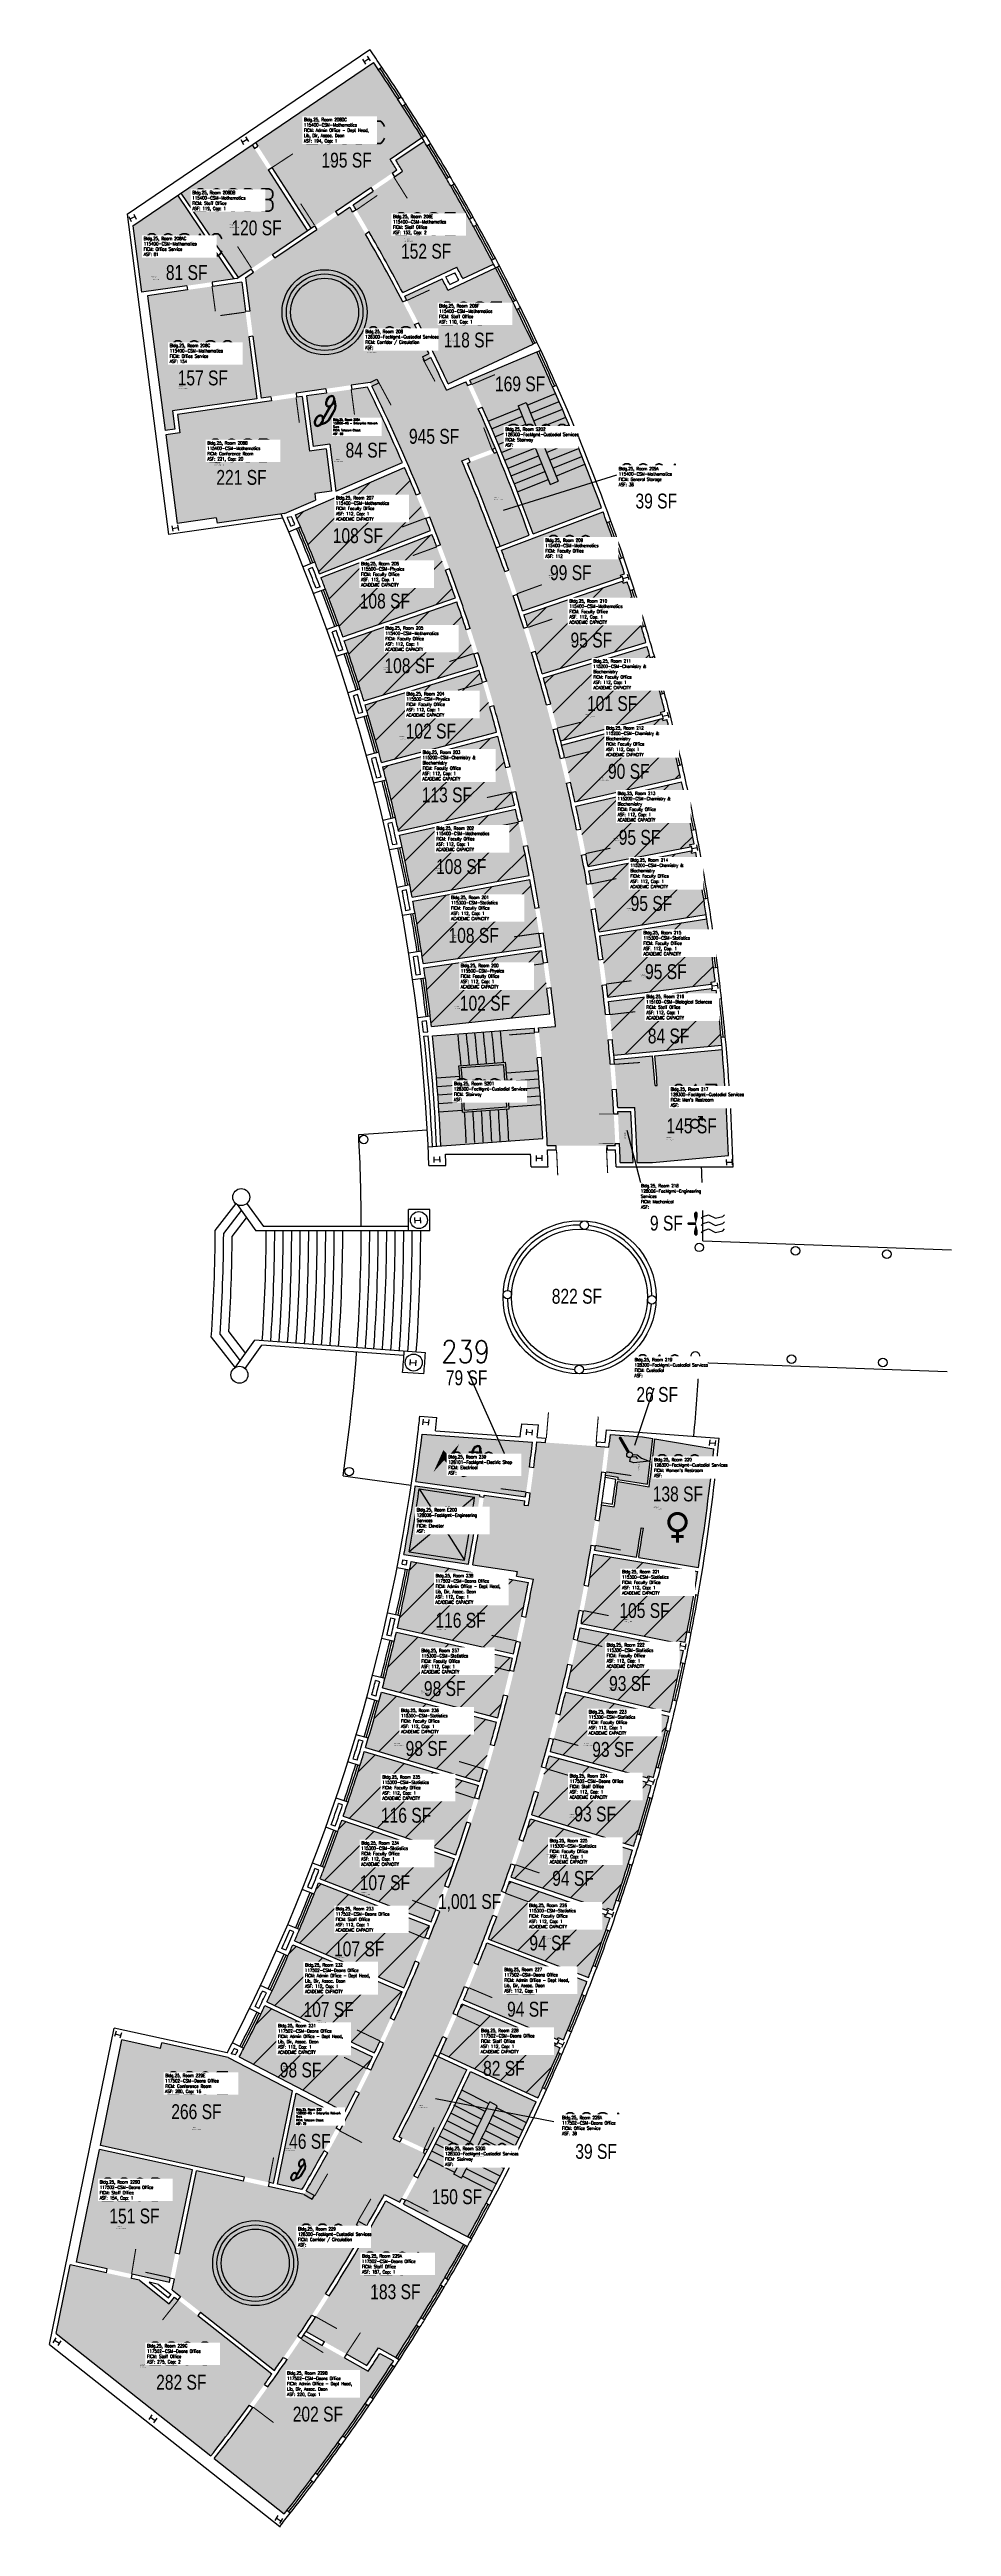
# Model space of a CAD drawing. Header units: inches. Extents: x -325 to 948, y 0 to 3497.
import ezdxf
from ezdxf.enums import TextEntityAlignment as Align

# ---------------------------------------------------------------- set-up
doc = ezdxf.new("R2010")
doc.units = ezdxf.units.IN
doc.header["$LTSCALE"] = 10
doc.header["$MEASUREMENT"] = 0
doc.layers.get('0').update_dxf_attribs({"linetype": 'CONTINUOUS'})
for name, color, linetype in [('A-COLS', 5, 'CONTINUOUS'), ('A-DOOR', 2, 'CONTINUOUS'), ('A-FLOR', 3, 'CONTINUOUS'), ('A-GLAZ', 1, 'CONTINUOUS'), ('A-GLAZ-SILL', 2, 'CONTINUOUS'), ('A-IDEN-CNUM', 7, 'CONTINUOUS'), ('A-IDEN-ICON', 4, 'CONTINUOUS'), ('A-IDEN-RNUM', 7, 'CONTINUOUS'), ('A-IDEN-SNUM', 4, 'CONTINUOUS'), ('A-IDEN-VNUM', 4, 'CONTINUOUS'), ('A-SITE', 3, 'CONTINUOUS'), ('A-WALL', 5, 'CONTINUOUS'), ('AREA-TEXT', 3, 'CONTINUOUS'), ('Rooms-Capacity', 4, 'CONTINUOUS'), ('Rooms-Category-Color', 7, 'CONTINUOUS'), ('Rooms-College-Color', 7, 'CONTINUOUS'), ('Rooms-Department-Color', 7, 'CONTINUOUS'), ('Rooms-Division-Color', 7, 'CONTINUOUS'), ('Rooms-Information', 7, 'CONTINUOUS')]:
    doc.layers.add(name, color=color, linetype=linetype)
doc.styles.add('AREA', font='arial.ttf', dxfattribs={"width": 0.75, "height": 24})
doc.styles.add('ROOMSNUMBER', font='txt', dxfattribs={"height": 0.03})
doc.styles.add('ROOMVNUMBER', font='simplex.shx', dxfattribs={"width": 0.85})
pattern_1 = [(45, (0, 0), (-26.51650429449553, 26.51650429449553), [])]

# ---------------------------------------------------------------- blocks, each defined once
blk = doc.blocks.new('CPWOMEN')
at = {"color": 0, "linetype": 'ByBlock', "const_width": 0.015}
blk.add_lwpolyline([(-0.03750000000002274, 0, 1), (0.04750000000001364, 0, 1)], format="xyb", close=True, dxfattribs=at)
for points in [[(-0.02499999999997726, -0.07000000000000028), (0.03500000000002501, -0.07000000000000028)], [(0.004999999999995453, -0.03999999999999915), (0.004999999999995453, -0.1000000000000014)]]:
    blk.add_lwpolyline(points, dxfattribs=at)
blk = doc.blocks.new('CPMEN')
at = {"color": 0, "linetype": 'ByBlock', "const_width": 0.015}
blk.add_lwpolyline([(-0.05750000000000455, -0.02000000000000313, 1), (0.02750000000000341, -0.02000000000000313, 1)], format="xyb", close=True, dxfattribs=at)
for points in [[(0.05500000000000682, 0.00999999999999801), (0.05500000000000682, 0.04999999999999716), (0.01499999999998636, 0.04999999999999716)], [(0.01505203820042311, 0.01005203820042766), (0.05500000000000682, 0.04999999999999716)]]:
    blk.add_lwpolyline(points, dxfattribs=at)
blk = doc.blocks.new('CPCUST')
at = {"color": 0, "linetype": 'ByBlock'}
for p, q in [((0.01710768682039543, -0.06389526559284252), (0.02000603612435725, -0.04661972163469329)), ((0.03576614561558245, -0.07045290280554815), (0.01710768682039543, -0.06389526559284252)), ((0.02622214892755892, -0.04084634061456337), (0.0445807061709047, -0.04056143188978271)), ((0.0296781998588358, -0.03407984564873644), (0.03758796190732028, -0.03023640276653876)), ((0.1117389269890054, -0.06251715192284006), (0.03576614561558245, -0.07045290280554815)), ((0.03758796190732028, -0.03023640276653876), (0.05333712680811686, -0.03237435190612691)), ((0.0445807061709047, -0.04056143188978271), (0.05433683077671958, -0.05052010497931518)), ((0.05333712680811686, -0.03237435190612691), (0.07452052004998677, -0.04788691310499892)), ((0.07452052004998677, -0.04788691310499892), (0.1117389269890054, -0.06251715192284006))]:
    blk.add_line(p, q, dxfattribs=at)
at = {"color": 0, "linetype": 'ByBlock', "const_width": 0.0075}
blk.add_lwpolyline([(-0.03324759526418575, 0.04812499999999999, 1), (-0.02675240473581653, 0.05187500000000002, 1)], format="xyb", close=True, dxfattribs=at)
at = {"color": 0, "linetype": 'ByBlock', "const_width": 0.015}
blk.add_lwpolyline([(-0.02999999999997272, 0.05), (0.009999999999990905, -0.01928203230275514)], dxfattribs=at)
at = {"color": 0, "linetype": 'ByBlock'}
blk.add_circle((0.01581866083250816, -0.03126680850405537), 0.01414213562373094, dxfattribs=at)
blk = doc.blocks.new('CPPHONE')
at = {"color": 0, "linetype": 'ByBlock'}
for p, q in [((0.009556008844640473, 0.02521174687437622), (-0.01955600884468822, -0.02521174687437622)), ((0.01690313635333496, 0.02793734500905742), (-0.01824288231546234, -0.03293734500905288))]:
    blk.add_line(p, q, dxfattribs=at)
for points in [[(0.03642474057943446, 0.05722803579790536), (0.04165063509458378, 0.03080127018922241), (0.03821762477991797, 0.01083326998163869), (0.008217624779945254, -0.04112825424542876), (-0.008349364905370749, -0.05580127018922099), (-0.03384856251994961, -0.06448889558593862)], [(0.03335769176675285, 0.04696368300738385), (0.0365663632277915, 0.03073778935997495), (0.03344117238350464, 0.01256021175111499), (0.004293963324926153, -0.03792423523722022), (-0.01091257882308128, -0.05139233291976808), (-0.0264928966562934, -0.05670057700424991)]]:
    blk.add_lwpolyline(points, dxfattribs=at)
for points in [[(0.02883974596215921, 0.07861215932167909, 0.1398891526406618), (0.02159046636734274, 0.08042945317446026, 0.1071181112083476), (0.01219889896606219, 0.07807363809088486, 0.07981248617498339), (0.003888597269451566, 0.07215985936471725, 0.06745903993414724), (-0.003480762113554192, 0.06263139720814337, 0.06745903993414638), (-0.008047972708595807, 0.05148511369456088, 0.0798124861749811), (-0.009014304469530998, 0.04133129194913465, 0.1071181112083401), (-0.006358716477905091, 0.03202004845644524, 0.1398891526406594), (-0.001160254037870345, 0.02665063509461163, 0.1398891526406573), (0.006089025556946126, 0.02483334124183045, 0.1071181112083447), (0.01548059295828352, 0.02718915632540586, 0.0798124861749931), (0.0237908946548373, 0.03310293505157347, 0.06745903993414328), (0.03116025403784306, 0.04263139720814735, 0.06745903993415782), (0.03572746463294152, 0.05377768072172273, 0.07981248617499823), (0.03669379639387671, 0.06393150246714896, 0.1071181112083447), (0.03403820840219396, 0.07324274595984548, 0.1398891526406563)], [(0.02633974596216149, 0.07428203230275443, 0.139889152640647), (0.02175218874430129, 0.07543206927157797, 0.1071181112083535), (0.01441503193609606, 0.07359159004796112, 0.07981248617503768), (0.007397057496120851, 0.06859745752917235, 0.06745903993410939), (0.0008493649053775698, 0.06013139720814564, 0.06745903993410102), (-0.00320861210724388, 0.05022789892787216, 0.07981248617504512), (-0.004024670518390394, 0.04165308852036986, 0.1071181112083322), (-0.001949993877076395, 0.03437868472111205, 0.1398891526406731), (0.001339745962127381, 0.03098076211353629, 0.139889152640662), (0.005927303180044419, 0.02983072514471274, 0.1071181112083436), (0.01326445998824965, 0.03167120436832249, 0.07981248617502318), (0.02028243442816802, 0.03666533688711127, 0.06745903993412085), (0.0268301270189113, 0.04513139720814507, 0.06745903993418373), (0.03088810403153275, 0.05503489548843277, 0.07981248617496241), (0.03170416244267926, 0.06360970589592085, 0.1071181112083419), (0.02962948580136526, 0.07088410969517156, 0.1398891526406613)], [(-0.02616025403784761, -0.01665063509461362, 0.1398891526406618), (-0.03340953363260724, -0.01483334124182534, 0.1071181112083476), (-0.04280110103394463, -0.01718915632540785, 0.07981248617498339), (-0.05111140273055526, -0.02310293505157546, 0.06745903993414724), (-0.05848076211356101, -0.03263139720814223, 0.06745903993414638), (-0.06304797270860263, -0.04377768072172472, 0.0798124861749811), (-0.06401430446953782, -0.05393150246715095, 0.1071181112083401), (-0.06135871647791191, -0.06324274595984747, 0.1398891526406594), (-0.05616025403782032, -0.06861215932167397, 0.1398891526406573), (-0.0489109744430607, -0.07042945317446225, 0.1071181112083447), (-0.0395194070417233, -0.06807363809088685, 0.0798124861749931), (-0.03120910534516952, -0.06215985936471213, 0.06745903993414328), (-0.02383974596216376, -0.05263139720814536, 0.06745903993415782), (-0.0192725353670653, -0.04148511369456287, 0.07981248617499823), (-0.01830620360613011, -0.03133129194913664, 0.1071181112083447), (-0.02096179159781286, -0.02202004845644012, 0.1398891526406563)], [(-0.02866025403784533, -0.02098076211353117, 0.1398891526406534), (-0.03324781125570553, -0.01983072514471473, 0.1071181112083516), (-0.04058496806391076, -0.02167120436832448, 0.079812486175037), (-0.04760294250388597, -0.02666533688711326, 0.06745903993410975), (-0.05415063509462925, -0.03513139720814706, 0.06745903993410113), (-0.05820861210719386, -0.04503489548842055, 0.07981248617504505), (-0.05902467051839722, -0.05360970589592284, 0.1071181112083322), (-0.05694999387708322, -0.06088410969517355, 0.139889152640673), (-0.0536602540378226, -0.06428203230275642, 0.1398891526406621), (-0.0490726968199624, -0.06543206927157996, 0.1071181112083434), (-0.04173554001175717, -0.06359159004796311, 0.07981248617502337), (-0.0347175655718388, -0.05859745752917433, 0.06745903993412085), (-0.02816987298109552, -0.05013139720814763, 0.06745903993418408), (-0.02411189596847407, -0.04022789892785994, 0.07981248617496194), (-0.02329583755732756, -0.03165308852036475, 0.1071181112083419), (-0.02537051419864156, -0.02437868472111404, 0.1398891526406613)]]:
    blk.add_lwpolyline(points, format="xyb", close=True, dxfattribs=at)
blk = doc.blocks.new('CPELECT')
at = {"color": 0, "linetype": 'ByBlock'}
blk.add_lwpolyline([(0.06232050807568612, 0.06294228634059933, 0, 0.03, 0), (0.01049038105679756, -0.01683012701892236, 0.03000000000000025, 0.03000000000000025, 0), (-0.01049038105679756, 0.006830127018921953, 0.03, 0, 0), (-0.06232050807568612, -0.07294228634059961, 0.03, 0, 0)], format="xyseb", dxfattribs=at)
blk = doc.blocks.new('CPMECH')
at = {"color": 0, "linetype": 'ByBlock'}
for p, q in [((0.004999999999995453, 0.02499999999999858), (0.01499999999998636, 0.03499999999999659)), ((0.01499999999998636, 0.03499999999999659), (0.04499999999998749, 0.04500000000000171)), ((0.01499999999998636, -0.005000000000002558), (0.04499999999998749, 0.005000000000002558)), ((0.04499999999998749, 0.04500000000000171), (0.08500000000000796, 0.02499999999999858)), ((0.04499999999998749, 0.005000000000002558), (0.08500000000000796, -0.01500000000000057)), ((0.08500000000000796, 0.02499999999999858), (0.125, 0.03499999999999659)), ((0.125, 0.03499999999999659), (0.1349999999999909, 0.04500000000000171)), ((0.125, -0.005000000000002558), (0.1349999999999909, 0.005000000000002558)), ((0.004999999999995453, -0.01500000000000057), (0.01499999999998636, -0.005000000000002558)), ((0.004999999999995453, -0.05499999999999972), (0.01499999999998636, -0.04500000000000171)), ((0.01499999999998636, -0.04500000000000171), (0.04499999999998749, -0.03499999999999659)), ((0.04499999999998749, -0.03499999999999659), (0.08500000000000796, -0.05499999999999972)), ((0.08500000000000796, -0.01500000000000057), (0.125, -0.005000000000002558)), ((0.08500000000000796, -0.05499999999999972), (0.125, -0.04500000000000171)), ((0.125, -0.04500000000000171), (0.1349999999999909, -0.03499999999999659))]:
    blk.add_line(p, q, dxfattribs=at)
at = {"color": 0, "linetype": 'ByBlock', "const_width": 0.015}
blk.add_lwpolyline([(-0.02500000000000568, -0.005000000000002558), (-0.06499999999999773, -0.005000000000002558)], dxfattribs=at)
at = {"color": 0, "linetype": 'ByBlock', "const_width": 0.0075}
blk.add_lwpolyline([(-0.06824759526418234, -0.006875000000000853, 1), (-0.06175240473581312, -0.003124999999997158, 1)], format="xyb", close=True, dxfattribs=at)
at = {"color": 0, "linetype": 'ByBlock'}
for points in [[(-0.02500000000000568, -0.005000000000002558, 0, 0.01999999999999999, 0), (-0.02500000000000568, 0.03499999999999659, 0.01999999999999999, 0.01999999999999999, 0), (-0.02500000000000568, 0.05499999999999972, 0.01999999999999999, 0, 0), (-0.02500000000000568, 0.06499999999999773, 0, 0, 0)], [(-0.02500000000000568, -0.005000000000002558, 0, 0.01999999999999999, 0), (-0.02500000000000568, -0.04500000000000171, 0.01999999999999999, 0.01999999999999999, 0), (-0.02500000000000568, -0.06499999999999773, 0.01999999999999999, 0, 0), (-0.02500000000000568, -0.07500000000000284, 0, 0, 0)]]:
    blk.add_lwpolyline(points, format="xyseb", dxfattribs=at)

msp = doc.modelspace()

# ---------------------------------------------------------------- hatches: boundary and pattern name
at = {"layer": 'Rooms-Capacity'}
h = msp.add_hatch(dxfattribs=at)
h.set_pattern_fill('ANSI31', color=256, scale=300, style=0)
h.set_pattern_definition(pattern_1)
edge = h.paths.add_edge_path()
edge.add_arc((-2305.088993369043, 1834.524648458679), 2702.999984369502, 21.33213882878132, 23.36606441070555)
edge.add_line((176.237125787884, 2906.545919652097), (22.11334894225001, 2839.688405653462))
edge.add_arc((-2305.089011000076, 1834.524641972628), 2535.00000314362, 21.335322366186176, 23.360450886851027, ccw=False)
edge.add_line((56.1801138035953, 2756.822390092537), (212.7212264053524, 2817.805184572935))
h = msp.add_hatch(dxfattribs=at)
h.set_pattern_fill('ANSI31', color=256, scale=300, style=0)
h.set_pattern_definition(pattern_1)
edge = h.paths.add_edge_path()
edge.add_arc((-2305.08903752712, 1834.524631909562), 2703.00003150896, 19.18166740089653, 21.2049561449156)
edge.add_line((214.897664822638, 2812.213841381483), (58.35645162686706, 2751.231007743627))
edge.add_arc((-2305.08899983792, 1834.524645362833), 2534.999991494875, 19.185924235415712, 21.199711036586393, ccw=False)
edge.add_line((89.10982654988766, 2667.613438110799), (247.8446149975061, 2722.63438646961))
h = msp.add_hatch(dxfattribs=at)
h.set_pattern_fill('ANSI31', color=256, scale=300, style=0)
h.set_pattern_definition(pattern_1)
edge = h.paths.add_edge_path()
edge.add_arc((-2305.089007801369, 1834.524642532349), 2939.999999927184, 16.30008651626936, 18.04481876987804)
edge.add_line((490.3056262694299, 2745.221540177241), (484.6236391849816, 2743.292680520564))
edge.add_arc((-2305.089005372077, 1834.524640464718), 2933.999998266613, 18.04337509066081, 18.10196383773642)
edge.add_line((483.6929050348699, 2746.144871709868), (344.4854136295617, 2698.888214738108))
edge.add_arc((-2305.089008002377, 1834.524643354924), 2786.99999987451, 16.27168441458838, 18.067741078363724, ccw=False)
edge.add_line((370.2745862826705, 2615.420691286214), (516.737304545939, 2659.689027680084))
h = msp.add_hatch(dxfattribs=at)
h.set_pattern_fill('ANSI31', color=256, scale=300, style=0)
h.set_pattern_definition(pattern_1)
edge = h.paths.add_edge_path()
edge.add_arc((-2305.08896179436, 1834.524657749423), 2702.999951479146, 17.03119502215555, 19.0544847426549)
edge.add_line((249.8097109906375, 2716.965312693268), (91.07492675632238, 2661.94436577335))
edge.add_arc((-2305.089007894421, 1834.524643026292), 2534.999999864251, 17.03652510955368, 19.050312881354216, ccw=False)
edge.add_line((118.6705771274865, 2577.232171819545), (279.3720911219716, 2626.212603631429))
h = msp.add_hatch(dxfattribs=at)
h.set_pattern_fill('ANSI31', color=256, scale=300, style=0)
h.set_pattern_definition(pattern_1)
edge = h.paths.add_edge_path()
edge.add_arc((-2305.089052921129, 1834.524653459607), 2934.000040932058, 14.28030966359118, 14.30697466731802)
edge.add_arc((-2305.088987129093, 1834.524654143519), 2933.999977011513, 14.30697497187277, 14.3388966208421)
edge.add_line((537.5105146989226, 2561.149686268531), (543.3120548687875, 2562.680797224864))
edge.add_arc((-2305.089008356399, 1834.52464291939), 2940.000000346141, 14.33980532982144, 16.18315041766909)
edge.add_line((518.4155207164586, 2653.928192057647), (371.9496332891285, 2609.65889778547))
edge.add_arc((-2305.089008082472, 1834.524642785831), 2787.000000120299, 14.253736925342423, 16.148328104920722, ccw=False)
edge.add_line((396.1127876825631, 2520.73004878778), (538.2520243898034, 2558.242663644254))
h = msp.add_hatch(dxfattribs=at)
h.set_pattern_fill('ANSI31', color=256, scale=300, style=0)
h.set_pattern_definition(pattern_1)
edge = h.paths.add_edge_path()
edge.add_arc((-2305.089019240118, 1834.524639617427), 2703.000011716919, 14.9799531674727, 16.90401236140267)
edge.add_line((281.123076852411, 2620.473783879541), (120.4216746389866, 2571.493386123329))
edge.add_arc((-2305.088976820847, 1834.524651936635), 2534.999967556972, 14.986305459645394, 16.900913769834915, ccw=False)
edge.add_line((143.6897106617689, 2490.045647210442), (306.0531147904694, 2533.198969496414))
h = msp.add_hatch(dxfattribs=at)
h.set_pattern_fill('ANSI31', color=256, scale=300, style=0)
h.set_pattern_definition(pattern_1)
edge = h.paths.add_edge_path()
edge.add_arc((-2305.089008243355, 1834.524642729227), 2940.000000277957, 12.46176181595622, 14.10593362790903)
edge.add_line((546.2605281248689, 2551.048070878722), (540.4587554968894, 2549.516898578033))
edge.add_arc((-2305.089012915632, 1834.524651524673), 2934.000002669375, 14.10454652796138, 14.16313494525405)
edge.add_line((539.7261448949575, 2552.426269822754), (397.5839043483138, 2514.912862203084))
edge.add_arc((-2305.089008234714, 1834.52464298637), 2787.000000225855, 12.434915766549523, 14.130380947582125, ccw=False)
edge.add_line((416.5314232371747, 2434.650653298944), (565.6452906802297, 2468.941372188739))
h = msp.add_hatch(dxfattribs=at)
h.set_pattern_fill('ANSI31', color=256, scale=300, style=0)
h.set_pattern_definition(pattern_1)
edge = h.paths.add_edge_path()
edge.add_arc((-2305.089046211643, 1834.524633712063), 2703.000039311435, 12.73015502974493, 14.85277045609265)
edge.add_line((307.5975675322115, 2527.40115292836), (145.2343797795475, 2484.247888142243))
edge.add_arc((-2305.089038671332, 1834.524635854589), 2535.000031473777, 12.737625250607323, 14.850694082559016, ccw=False)
edge.add_line((167.5245508141816, 2393.458618238568), (331.4677457548678, 2430.15664699953))
h = msp.add_hatch(dxfattribs=at)
h.set_pattern_fill('ANSI31', color=256, scale=300, style=0)
h.set_pattern_definition(pattern_1)
edge = h.paths.add_edge_path()
edge.add_arc((-2305.089016851318, 1834.524635723536), 2934.000010035314, 10.54257360260908, 10.6011600182434)
edge.add_line((578.8323797173798, 2374.296288647689), (584.7219492942095, 2375.442964984104))
edge.add_arc((-2305.089008020683, 1834.524642649946), 2940.000000077214, 10.60200947234495, 12.34482629765923)
edge.add_line((566.9340983815491, 2463.081145078875), (417.8171632401645, 2428.789720723405))
edge.add_arc((-2305.089008062472, 1834.524643345773), 2786.999999983607, 10.51752636541761, 12.311560105719877, ccw=False)
edge.add_line((435.0869310870767, 2343.253276719712), (579.3828024342656, 2371.34712280333))
h = msp.add_hatch(dxfattribs=at)
h.set_pattern_fill('ANSI31', color=256, scale=300, style=0)
h.set_pattern_definition(pattern_1)
edge = h.paths.add_edge_path()
edge.add_arc((-2305.089020711986, 1834.524640274119), 2703.00001298806, 10.57954118367577, 12.602972300606)
edge.add_line((332.7834074534476, 2424.302668805234), (168.8405452296138, 2387.604714581743))
edge.add_arc((-2305.089003151721, 1834.524643549357), 2534.999995133622, 10.588075275554672, 12.602013858375415, ccw=False)
edge.add_line((186.749100677669, 2300.322710989974), (351.9626157917082, 2330.796411752701))
h = msp.add_hatch(dxfattribs=at)
h.set_pattern_fill('ANSI31', color=256, scale=300, style=0)
h.set_pattern_definition(pattern_1)
edge = h.paths.add_edge_path()
edge.add_arc((-2305.089007645894, 1834.52464248973), 2939.999999737068, 8.625929502015685, 10.36813889447343)
edge.add_line((586.905796084553, 2363.64282744471), (581.0160026662052, 2362.49610753078))
edge.add_arc((-2305.089005541116, 1834.52464431749), 2933.999997335883, 10.36681100647384, 10.42539909566325)
edge.add_line((580.4746139869094, 2365.447032264434), (436.1758501343429, 2337.352623025887))
edge.add_arc((-2305.089007655047, 1834.524642911651), 2786.999999665742, 8.600776310925028, 10.394171062759199, ccw=False)
edge.add_line((450.5693790502846, 2251.316981993616), (601.6554960943758, 2275.4740595771))
h = msp.add_hatch(dxfattribs=at)
h.set_pattern_fill('ANSI31', color=256, scale=300, style=0)
h.set_pattern_definition(pattern_1)
edge = h.paths.add_edge_path()
edge.add_arc((-2305.089002565549, 1834.524643620553), 2702.999994534728, 8.428834151021952, 10.45235843554707)
edge.add_line((353.0576719008386, 2324.897183102556), (187.8446016311646, 2294.423564429395))
edge.add_arc((-2305.088988193833, 1834.524646238652), 2534.999979927172, 8.43842591924539, 10.452463833892182, ccw=False)
edge.add_line((202.4674333557487, 2206.526919049211), (368.715054564178, 2230.732713365927))
h = msp.add_hatch(dxfattribs=at)
h.set_pattern_fill('ANSI31', color=256, scale=300, style=0)
h.set_pattern_definition(pattern_1)
edge = h.paths.add_edge_path()
edge.add_arc((-2305.089007824663, 1834.524643008142), 2786.99999983331, 6.684646691007686, 8.477421340068418, ccw=False)
edge.add_line((462.9646250121295, 2158.944255254231), (608.8258482031524, 2177.243493877351))
edge.add_arc((-2305.089041129235, 1834.524668595366), 2934.000029903825, 6.708000325073925, 6.717630191606986)
edge.add_arc((-2305.08900602324, 1834.524626835838), 2933.99999992372, 6.717631081691399, 6.750849879677309)
edge.add_arc((-2305.088915120856, 1834.526150624224), 2933.999730527406, 6.750820537795949, 6.751658098335073)
edge.add_arc((-2305.089015441153, 1834.524624619825), 2934.000009558813, 6.751687461491919, 6.766587406243293)
edge.add_line((608.4738875404, 2180.22285496071), (614.4273532703519, 2180.969755936414))
edge.add_arc((-2305.08900793644, 1834.524643067846), 2939.999999929364, 6.767371120309231, 8.508994553551233)
edge.add_line((602.5493752844632, 2269.540771510452), (451.4603250771761, 2245.383224942721))
h = msp.add_hatch(dxfattribs=at)
h.set_pattern_fill('ANSI31', color=256, scale=300, style=0)
h.set_pattern_definition(pattern_1)
edge = h.paths.add_edge_path()
edge.add_arc((-2305.089044563069, 1834.524638208754), 2703.000036870126, 6.387660948669904, 8.301651341738857)
edge.add_line((369.587952721864, 2224.796542801894), (203.3408887758851, 2200.590829591267))
edge.add_arc((-2305.089059807985, 1834.524636057494), 2535.000052268399, 6.405569587558375, 8.302814412782084, ccw=False)
edge.add_line((214.0851869769394, 2117.343269348145), (381.1305024772882, 2135.246676673181))
h = msp.add_hatch(dxfattribs=at)
h.set_pattern_fill('ANSI31', color=256, scale=300, style=0)
h.set_pattern_definition(pattern_1)
edge = h.paths.add_edge_path()
edge.add_arc((-2305.08900116899, 1834.52464320813), 2939.999993188374, 5.005587955650054, 6.533501728935083)
edge.add_line((615.8171449005604, 2169.050047027878), (609.8634665161371, 2168.303119380958))
edge.add_arc((-2305.089002152542, 1834.524651356043), 2933.999993236995, 6.532239216503917, 6.590826958359022)
edge.add_line((609.5206377916038, 2171.283626083285), (463.6566666215658, 2152.984042718075))
edge.add_arc((-2305.089056175252, 1834.524638088727), 2787.000048421698, 4.988468095713301, 6.561292056424577, ccw=False)
edge.add_line((471.3544484339654, 2076.868888311088), (623.698400080204, 2091.048166947439))
h = msp.add_hatch(dxfattribs=at)
h.set_pattern_fill('ANSI31', color=256, scale=300, style=0)
h.set_pattern_definition(pattern_1)
edge = h.paths.add_edge_path()
edge.add_arc((-2276.852413327877, 1812.192935188814), 2895.995998508241, 348.7434537126795, 348.7550866222938)
edge.add_arc((-2276.852438336432, 1812.192868393725), 2895.996010011438, 348.7550880149145, 348.7872552248605)
edge.add_arc((-2276.852399270328, 1812.19288419822), 2895.995974764255, 348.7872547678524, 348.8028081675035)
edge.add_line((564.0173478461802, 1249.830220280215), (571.8657688759267, 1248.25968609564))
edge.add_arc((-2276.852426103244, 1812.192878745775), 2904.00000003064, 348.8024811954615, 350.8010482701977)
edge.add_line((589.7997818514705, 1347.950357205234), (443.3329724818468, 1372.414680562913))
edge.add_arc((-2305.08900834125, 1834.524642817052), 2787.00000033837, 348.4095018949078, 350.4557600417623, ccw=False)
edge.add_line((425.080112144351, 1274.573238288984), (563.4332641102374, 1246.887624833733))
h = msp.add_hatch(dxfattribs=at)
h.set_pattern_fill('ANSI31', color=256, scale=300, style=0)
h.set_pattern_definition(pattern_1)
edge = h.paths.add_edge_path()
edge.add_arc((-2305.089008187377, 1834.524643144804), 2703.000000252264, 347.1164800709159, 349.2949133554768)
edge.add_line((350.8688164539635, 1332.431987263262), (185.5622044466436, 1362.421329986304))
edge.add_arc((-2305.089007759403, 1834.52464318553), 2534.999999841644, 347.098744074513, 349.26691137665966, ccw=False)
edge.add_line((165.9182133637369, 1268.531434432603), (329.8639607727528, 1231.837450040504))
h = msp.add_hatch(dxfattribs=at)
h.set_pattern_fill('ANSI31', color=256, scale=300, style=0)
h.set_pattern_definition(pattern_1)
edge = h.paths.add_edge_path()
edge.add_arc((-2305.089007819216, 1834.524642856865), 2702.999999830209, 345.1406745545818, 346.9892952836355)
edge.add_line((328.5196289978921, 1225.989888578653), (164.5716383680701, 1262.684375043958))
edge.add_arc((-2305.089007816349, 1834.5246429325), 2534.999999860135, 345.12454201575105, 346.96313016020343, ccw=False)
edge.add_line((144.9533332809806, 1183.742401225492), (307.5182813331485, 1141.349230893888))
h = msp.add_hatch(dxfattribs=at)
h.set_pattern_fill('ANSI31', color=256, scale=300, style=0)
h.set_pattern_definition(pattern_1)
edge = h.paths.add_edge_path()
edge.add_arc((-2276.852425772526, 1812.192878906719), 2903.999999731372, 346.8099579289286, 348.565721603197)
edge.add_line((569.5111499838531, 1236.492963111028), (561.6627289429307, 1238.063497287221))
edge.add_arc((-2276.852430119125, 1812.1928944775), 2895.996007066163, 348.565394138167, 348.6247476572555)
edge.add_line((562.2559546753764, 1241.004263347015), (423.8682722076774, 1268.696786644869))
edge.add_arc((-2305.089007790167, 1834.524643101006), 2786.999999855576, 346.4986025516932, 348.28615037496496, ccw=False)
edge.add_line((404.8900909312069, 1183.846317283809), (550.5359164662659, 1149.553338423371))
h = msp.add_hatch(dxfattribs=at)
h.set_pattern_fill('ANSI31', color=256, scale=300, style=0)
h.set_pattern_definition(pattern_1)
edge = h.paths.add_edge_path()
edge.add_arc((-2305.089008191592, 1834.524642952655), 2703.000000220626, 343.1652430471016, 345.0134900626951)
edge.add_line((305.973143287003, 1135.551508770324), (143.4061333760619, 1177.94521678146))
edge.add_arc((-2305.089008013631, 1834.524643037276), 2535.00000007719, 343.1507387442416, 344.9889284573701, ccw=False)
edge.add_line((121.0850709155202, 1099.74281206727), (282.0711915493011, 1051.702120237984))
h = msp.add_hatch(dxfattribs=at)
h.set_pattern_fill('ANSI31', color=256, scale=300, style=0)
h.set_pattern_definition(pattern_1)
edge = h.paths.add_edge_path()
edge.add_arc((-2276.852422426054, 1812.192879866834), 2895.995996763304, 344.8767881498902, 344.9361416692884)
edge.add_line((519.6277767419815, 1059.536710736342), (527.3524235151708, 1057.440494508483))
edge.add_arc((-2276.852426292594, 1812.192878669198), 2904.000000186239, 344.9358145313397, 346.6915782053326)
edge.add_line((549.1607924178243, 1143.71304445155), (403.4829759970307, 1178.013555720448))
edge.add_arc((-2305.089008540778, 1834.524642687151), 2787.000000490363, 344.5880604942593, 346.3752513258653, ccw=False)
edge.add_line((381.6905994080007, 1093.859846005216), (518.8465890884399, 1056.640201169997))
h = msp.add_hatch(dxfattribs=at)
h.set_pattern_fill('ANSI31', color=256, scale=300, style=0)
h.set_pattern_definition(pattern_1)
edge = h.paths.add_edge_path()
edge.add_arc((-2305.089008092932, 1834.524642707911), 2703.000000049143, 340.8610057161899, 343.0380588394687)
edge.add_line((280.3271226100624, 1045.961118718609), (119.3391235694289, 1094.002371110022))
edge.add_arc((-2305.089007974754, 1834.524642976342), 2535.000000030152, 340.8484296923104, 343.01512552803985, ccw=False)
edge.add_line((89.60890708118677, 1002.87153273169), (248.5053586475551, 948.3165348591283))
h = msp.add_hatch(dxfattribs=at)
h.set_pattern_fill('ANSI31', color=256, scale=300, style=0)
h.set_pattern_definition(pattern_1)
edge = h.paths.add_edge_path()
edge.add_arc((-2276.852426281882, 1812.192879227963), 2904.00000032316, 342.9432912588958, 344.6990549330902)
edge.add_line((524.2096773013473, 1045.859339738265), (516.4850305169821, 1047.955555938184))
edge.add_arc((-2276.852430107856, 1812.192877487471), 2895.996003550221, 344.6987278055045, 344.758081324442)
edge.add_line((517.2752159759402, 1050.849623777904), (380.0898112021387, 1088.077250903472))
edge.add_arc((-2305.089007895296, 1834.524642702185), 2786.999999865912, 342.6778497401492, 344.4647095112239, ccw=False)
edge.add_line((355.5087377205491, 1004.712233011611), (499.4148769341409, 960.3972094981))
h = msp.add_hatch(dxfattribs=at)
h.set_pattern_fill('ANSI31', color=256, scale=300, style=0)
h.set_pattern_definition(pattern_1)
edge = h.paths.add_edge_path()
edge.add_arc((-2305.08900790314, 1834.524642693369), 2702.999999866125, 338.7217339379405, 340.7338218053458)
edge.add_line((246.531883712858, 942.6503103207797), (87.63376909866929, 997.2058791769668))
edge.add_arc((-2305.089008014309, 1834.524642641687), 2534.999999953714, 338.71097346104966, 340.71281684837544, ccw=False)
edge.add_line((56.92457297444344, 914.1351365139708), (213.644649758935, 853.6119243353605))
h = msp.add_hatch(dxfattribs=at)
h.set_pattern_fill('ANSI31', color=256, scale=300, style=0)
h.set_pattern_definition(pattern_1)
edge = h.paths.add_edge_path()
edge.add_arc((-2276.852418047817, 1812.192872004533), 2895.995990214023, 341.0101215981583, 341.0694751172906)
edge.add_line((462.5068362504244, 872.6697742436081), (470.0725412406027, 870.0574192833155))
edge.add_arc((-2276.852426187982, 1812.192878604191), 2904.000000067543, 341.069147865492, 342.8249115392283)
edge.add_line((497.6490437686443, 954.6629411671311), (353.7160897180438, 998.9862221740186))
edge.add_arc((-2305.089008116584, 1834.524642937959), 2787.000000151436, 340.7679439847817, 342.55449900097767, ccw=False)
edge.add_line((326.3747290670872, 916.5008955700323), (461.5321011543274, 869.8325373502448))
h = msp.add_hatch(dxfattribs=at)
h.set_pattern_fill('ANSI31', color=256, scale=300, style=0)
h.set_pattern_definition(pattern_1)
edge = h.paths.add_edge_path()
edge.add_arc((-2305.089008152117, 1834.524642559119), 2703.000000032111, 336.5827852141511, 338.5945502867464)
edge.add_line((211.4610420316458, 848.0233272565529), (54.73950235918164, 908.5471043894067))
edge.add_arc((-2305.089007961677, 1834.524642856049), 2534.999999973945, 336.5738616703237, 338.57536091292997, ccw=False)
edge.add_line((20.95943770185113, 826.693492169492), (175.279097802937, 760.2886074464768))
h = msp.add_hatch(dxfattribs=at)
h.set_pattern_fill('ANSI31', color=256, scale=300, style=0)
h.set_pattern_definition(pattern_1)
edge = h.paths.add_edge_path()
edge.add_arc((-2276.852426088291, 1812.192878778743), 2904.000000019783, 339.0766245999268, 340.8323882740558)
edge.add_line((466.1559754796326, 858.7145575555041), (458.5902705006301, 861.326912496239))
edge.add_arc((-2276.852414833651, 1812.192874648416), 2895.995988037347, 340.8320610975003, 340.89141461656)
edge.add_line((459.5738182738423, 864.1611064625904), (324.3922442346811, 910.8378213616088))
edge.add_arc((-2305.089007942135, 1834.524642849704), 2786.999999953379, 338.85831656133695, 340.64459347446916, ccw=False)
edge.add_line((294.3218834213912, 829.3221669271588), (435.6544901020825, 775.1190001498908))
h = msp.add_hatch(dxfattribs=at)
h.set_pattern_fill('ANSI31', color=256, scale=300, style=0)
h.set_pattern_definition(pattern_1)
edge = h.paths.add_edge_path()
edge.add_arc((-2305.089008021794, 1834.524643257954), 2703.000000187775, 334.4441198918063, 336.4556017717681)
edge.add_line((172.8884324468672, 754.7854129141197), (18.56750856712461, 821.1908414382488))
edge.add_arc((-2305.089008075794, 1834.524643225031), 2535.000000232891, 334.4370520766182, 336.4382493965853, ccw=False)
edge.add_line((-18.23569793254137, 740.6659050565213), (133.4629362635314, 668.4742944147438))
h = msp.add_hatch(dxfattribs=at)
h.set_pattern_fill('ANSI31', color=256, scale=300, style=0)
h.set_pattern_definition(pattern_1)
edge = h.paths.add_edge_path()
edge.add_arc((-2305.089008047979, 1834.524642531468), 2702.999999899571, 332.4688813859485, 334.3169366781805)
edge.add_line((130.8685715720057, 663.0641567492858), (-20.83112946152687, 735.2562750829384))
edge.add_arc((-2305.089008120231, 1834.524642689413), 2535.000000046266, 332.474418576826, 334.3014400634112, ccw=False)
edge.add_line((-57.03938960283995, 662.9880820484832), (-25.14065590873361, 646.3005549358204))
edge.add_line((-25.14065590873361, 646.3005549358204), (-25.13898717239499, 646.3037448199466))
edge.add_line((-25.13898717239499, 646.3037448199466), (91.82304591313004, 585.1161404661834))
h = msp.add_hatch(dxfattribs=at)
h.set_pattern_fill('ANSI31', color=256, scale=300, style=0)
h.set_pattern_definition(pattern_1)
edge = h.paths.add_edge_path()
edge.add_arc((-2276.852426054187, 1812.192878226009), 2903.999999760641, 335.4348470535417, 336.9657216167719)
edge.add_line((395.6143421418965, 675.9106194991618), (388.2420228905976, 679.0272200731561))
edge.add_arc((-2276.852420205692, 1812.192879567253), 2895.995994900444, 336.9653943666134, 337.024747885549)
edge.add_line((389.414455242455, 681.7886371091008), (257.0312959738076, 737.7527668084949))
edge.add_arc((-2305.089007573314, 1834.524643881907), 2787.000000033644, 335.2741175036563, 336.8255903407358, ccw=False)
edge.add_line((226.3969365879893, 668.7854300346226), (364.3039814159274, 604.9195745000616))
at = {"layer": 'Rooms-Category-Color', "true_color": 0xfa9ba3}
h = msp.add_hatch(color=241, dxfattribs=at)
edge = h.paths.add_edge_path()
edge.add_line((43.9277533069253, 3244.463900635019), (165.1679024845362, 3326.780249753036))
edge.add_arc((-2305.089005985651, 1834.524643205403), 2885.99999811461, 31.13572218589206, 31.49352257542874)
edge.add_line((155.8009661883116, 3342.177300143056), (200.5247964262962, 3372.542673711665))
edge.add_arc((-2305.08900796693, 1834.5246426652), 2940.00000010033, 31.54280287926749, 33.9992614431745)
edge.add_line((132.3026471436024, 3478.5203604782), (-34.04041726514697, 3365.581256892532))
edge.add_line((-34.04041726514697, 3365.581256892532), (43.9277533069253, 3244.463900635019))
for points in [[(-139.3673039451241, 3294.069263231009), (-39.08545952662826, 3362.333557915874), (38.96228868886828, 3241.092584107071), (-58.47998552396894, 3174.933870865032)], [(-64.36322498694062, 3172.917510766536), (-144.3988791368902, 3291.660432622768), (-207.2079603485763, 3248.008653838187), (-195.0321672298014, 3154.056131581776)], [(-32.35879487916827, 3003.758616445586), (-53.69490650296211, 3168.395242810249), (-186.3382361233234, 3149.248871108517), (-161.6597291864455, 2958.821196500212), (-147.7979251630604, 2960.822075500153), (-151.1403204314411, 2986.613123651594)], [(6.541958726942539, 2841.645229822956), (50.69909145310521, 2860.800198543817), (49.50400590151548, 2870.021881316788), (73.2603110074997, 2873.450979899615), (65.54054455831647, 2933.019298684783), (41.784239474684, 2929.590200082399), (31.7585960291326, 3006.95144290477), (-144.4300408288836, 2981.519533499144), (-141.0876455381513, 2955.72848527506), (-160.8885258547962, 2952.87033165805), (-144.6932556666434, 2827.902170190588), (-89.51204690337181, 2835.867289368063), (-88.48326166346669, 2827.92883568164)], [(-8.775623962283134, 484.3185555730015), (17.88255260512233, 614.7738092020154), (-72.71178011968732, 662.1673953216523), (-166.4897874891758, 682.7493613651022), (-168.092435259372, 674.9065961474553), (-222.5493865571916, 686.8585575073957), (-252.9852773621678, 537.9165680827573)], [(-155.7216849066317, 344.5709545332938), (-123.2842864841223, 503.307581808418), (-254.1866624727845, 532.037433729507), (-286.624060895294, 373.3008064823225)]]:
    msp.add_hatch(color=241, dxfattribs=at).paths.add_polyline_path(points)
h = msp.add_hatch(color=241, dxfattribs=at)
edge = h.paths.add_edge_path()
edge.add_line((173.4935790114105, 3153.734414555132), (249.858782093972, 3189.480653224513))
edge.add_arc((-2305.089009182657, 1834.524642027468), 2892.000001457181, 27.581180975542907, 27.93818347066309, ccw=False)
edge.add_line((258.2516847029328, 3173.534909164533), (301.7652790658176, 3193.903444421478))
edge.add_arc((-2305.089007818892, 1834.524642955068), 2939.999999817252, 27.54038712439324, 31.42574366674503)
edge.add_line((203.6618412360549, 3367.420326389372), (163.9035339318216, 3340.426308950409))
edge.add_arc((-2305.089006789137, 1834.524637644156), 2892.000001690647, 31.02298876285562, 31.380082732633923, ccw=False)
edge.add_line((173.2410012446344, 3325.00925046578), (103.5885824225843, 3277.718539752066))
edge.add_arc((-2275.305019507658, 1854.746568361784), 2772.000000120308, 27.94412806869508, 30.886405927781425, ccw=False)
at = {"layer": 'Rooms-Category-Color', "true_color": 0xadadad}
h = msp.add_hatch(color=253, dxfattribs=at)
edge = h.paths.add_edge_path()
edge.add_line((389.1024912446737, 2117.390627925284), (365.1556278280914, 2115.627088445239))
edge.add_arc((-2305.089009252391, 1834.524642524006), 2685.000001296085, 2.450844379286309, 6.009516623040213, ccw=False)
edge.add_line((377.454958576709, 1949.341312148608), (473.5398143827915, 1949.341312154196))
edge.add_arc((-2331.354647308088, 1828.639597805975), 2807.490310770594, 2.464062308017001, 22.79401685436606)
edge.add_line((256.8808139520211, 2916.315579956192), (303.9641623215657, 2934.09196655448))
edge.add_arc((-2718.672790263731, 1659.601693936523), 3280.344433459987, 22.86264650985488, 24.64999537939259)
edge.add_line((262.7421312667429, 3027.748129011132), (235.0876249708235, 3016.075450027362))
edge.add_arc((-2275.305019171699, 1854.746568034768), 2765.999999984645, 24.82566051227534, 30.87926520460536)
edge.add_line((98.61640375480056, 3274.342664706521), (-48.43600885570049, 3174.501004890539))
edge.add_line((-48.43600885570049, 3174.501004890539), (-26.41971860826015, 3004.615891098976))
edge.add_line((-26.41971860826015, 3004.615891098976), (127.4215921461582, 3026.822080722079))
edge.add_arc((-2305.089007980086, 1834.524642891397), 2708.999999997075, 5.993585546238307, 26.111828936801885, ccw=False)
at = {"layer": 'Rooms-Category-Color', "true_color": 0xfa9ba3}
h = msp.add_hatch(color=241, dxfattribs=at)
edge = h.paths.add_edge_path()
edge.add_line((237.6639534272254, 3024.77688502986), (357.6292203851044, 3080.932134945877))
edge.add_arc((-2305.089007727895, 1834.524642955543), 2939.999999730419, 25.08410140126386, 27.42335447559044)
edge.add_line((304.5365129560232, 3188.575838520192), (237.4221123754978, 3157.159862603992))
edge.add_arc((-2305.089007801549, 1834.524641991865), 2865.960000249067, 27.48382231564358, 27.84404090307242)
edge.add_line((229.056511066854, 3173.118386272341), (176.3028450720012, 3148.424611385912))
edge.add_arc((-2275.305019301699, 1854.746567719026), 2772.000000238953, 24.966536298547283, 27.819963201459927, ccw=False)
at = {"layer": 'Rooms-Category-Color', "true_color": 0xadadad}
h = msp.add_hatch(color=253, dxfattribs=at)
edge = h.paths.add_edge_path()
edge.add_line((357.6485774405301, 2813.265925188549), (454.0893367007375, 2849.677272889763))
edge.add_arc((-2305.089007972532, 1834.524642956745), 2939.999999961539, 20.19950006697597, 24.84814628918)
edge.add_line((362.7395740114152, 3069.956007672474), (268.2729921340942, 3030.082647741772))
edge.add_arc((-2275.305018983077, 1854.746567899423), 2801.99999986045, 20.003893342413676, 24.80070606232482, ccw=False)
h = msp.add_hatch(color=253, dxfattribs=at)
edge = h.paths.add_edge_path()
edge.add_arc((-2305.089007689974, 1834.524642848535), 2702.999999744479, 23.53547173963035, 26.0192767299253)
edge.add_line((123.952505338937, 3020.259152172133), (37.69767233356833, 3007.808717569336))
edge.add_line((37.69767233356833, 3007.808717569336), (46.95211242511868, 2936.398339580745))
edge.add_line((46.95211242511868, 2936.398339580745), (70.70841749757528, 2939.827438127249))
edge.add_line((70.70841749757528, 2939.827438127249), (79.33986150473356, 2873.224308050238))
edge.add_line((79.33986150473356, 2873.224308050238), (173.056622017175, 2913.877799411304))
at = {"layer": 'Rooms-Category-Color', "true_color": 0xfa9ba3}
h = msp.add_hatch(color=241, dxfattribs=at)
edge = h.paths.add_edge_path()
edge.add_arc((-2305.088993369043, 1834.524648458679), 2702.999984369502, 21.33213882878132, 23.36606441070555)
edge.add_line((176.237125787884, 2906.545919652097), (22.11334894225001, 2839.688405653462))
edge.add_arc((-2305.089011000076, 1834.524641972628), 2535.00000314362, 21.335322366186176, 23.360450886851027, ccw=False)
edge.add_line((56.1801138035953, 2756.822390092537), (212.7212264053524, 2817.805184572935))
at = {"layer": 'Rooms-Category-Color', "true_color": 0xe3c5e1}
h = msp.add_hatch(color=254, dxfattribs=at)
edge = h.paths.add_edge_path()
edge.add_line((264.8274003592223, 2912.902431124693), (306.2757660535075, 2928.551321825199))
edge.add_arc((-2275.304986359427, 1854.746580600315), 2795.999964861583, 20.002433594119225, 22.584796946965696, ccw=False)
edge.add_line((352.0349283590913, 2811.146484423429), (310.9644988039508, 2795.582939591259))
edge.add_arc((-2305.089009110808, 1834.524642423948), 2787.000001224837, 20.17179291019625, 22.76369586104751)
at = {"layer": 'Rooms-Category-Color', "true_color": 0xfa9ba3}
h = msp.add_hatch(color=241, dxfattribs=at)
edge = h.paths.add_edge_path()
edge.add_arc((-2305.089012352129, 1834.524648047602), 2934.000002524235, 18.21913917533176, 18.28296566199231)
edge.add_arc((-2305.08906447849, 1834.52459140749), 2934.000069787773, 18.2777268023994, 18.282966392899823, ccw=False)
edge.add_line((480.8832715116441, 2754.695528034121), (486.5650196783245, 2756.624306601472))
edge.add_arc((-2305.089008008227, 1834.52464323511), 2939.999999911378, 18.27869160089466, 20.0825646266702)
edge.add_line((456.1554223448038, 2844.043932463042), (313.0091622434556, 2789.998855562881))
edge.add_arc((-2305.089008011664, 1834.52464319742), 2786.999999926194, 18.19109772271088, 20.049540302976197, ccw=False)
edge.add_line((342.6183171607554, 2704.590686562471), (481.8227210976183, 2751.846295438707))
h = msp.add_hatch(color=241, dxfattribs=at)
edge = h.paths.add_edge_path()
edge.add_arc((-2305.08903752712, 1834.524631909562), 2703.00003150896, 19.18166740089653, 21.2049561449156)
edge.add_line((214.897664822638, 2812.213841381483), (58.35645162686706, 2751.231007743627))
edge.add_arc((-2305.08899983792, 1834.524645362833), 2534.999991494875, 19.185924235415712, 21.199711036586393, ccw=False)
edge.add_line((89.10982654988766, 2667.613438110799), (247.8446149975061, 2722.63438646961))
h = msp.add_hatch(color=241, dxfattribs=at)
edge = h.paths.add_edge_path()
edge.add_arc((-2305.089007801369, 1834.524642532349), 2939.999999927184, 16.30008651626936, 18.04481876987804)
edge.add_line((490.3056262694299, 2745.221540177241), (484.6236391849816, 2743.292680520564))
edge.add_arc((-2305.089005372077, 1834.524640464718), 2933.999998266613, 18.04337509066081, 18.10196383773642)
edge.add_line((483.6929050348699, 2746.144871709868), (344.4854136295617, 2698.888214738108))
edge.add_arc((-2305.089008002377, 1834.524643354924), 2786.99999987451, 16.27168441458838, 18.067741078363724, ccw=False)
edge.add_line((370.2745862826705, 2615.420691286214), (516.737304545939, 2659.689027680084))
h = msp.add_hatch(color=241, dxfattribs=at)
edge = h.paths.add_edge_path()
edge.add_arc((-2305.08896179436, 1834.524657749423), 2702.999951479146, 17.03119502215555, 19.0544847426549)
edge.add_line((249.8097109906375, 2716.965312693268), (91.07492675632238, 2661.94436577335))
edge.add_arc((-2305.089007894421, 1834.524643026292), 2534.999999864251, 17.03652510955368, 19.050312881354216, ccw=False)
edge.add_line((118.6705771274865, 2577.232171819545), (279.3720911219716, 2626.212603631429))
h = msp.add_hatch(color=241, dxfattribs=at)
edge = h.paths.add_edge_path()
edge.add_arc((-2305.089052921129, 1834.524653459607), 2934.000040932058, 14.28030966359118, 14.30697466731802)
edge.add_arc((-2305.088987129093, 1834.524654143519), 2933.999977011513, 14.30697497187277, 14.3388966208421)
edge.add_line((537.5105146989226, 2561.149686268531), (543.3120548687875, 2562.680797224864))
edge.add_arc((-2305.089008356399, 1834.52464291939), 2940.000000346141, 14.33980532982144, 16.18315041766909)
edge.add_line((518.4155207164586, 2653.928192057647), (371.9496332891285, 2609.65889778547))
edge.add_arc((-2305.089008082472, 1834.524642785831), 2787.000000120299, 14.253736925342423, 16.148328104920722, ccw=False)
edge.add_line((396.1127876825631, 2520.73004878778), (538.2520243898034, 2558.242663644254))
h = msp.add_hatch(color=241, dxfattribs=at)
edge = h.paths.add_edge_path()
edge.add_arc((-2305.089019240118, 1834.524639617427), 2703.000011716919, 14.9799531674727, 16.90401236140267)
edge.add_line((281.123076852411, 2620.473783879541), (120.4216746389866, 2571.493386123329))
edge.add_arc((-2305.088976820847, 1834.524651936635), 2534.999967556972, 14.986305459645394, 16.900913769834915, ccw=False)
edge.add_line((143.6897106617689, 2490.045647210442), (306.0531147904694, 2533.198969496414))
h = msp.add_hatch(color=241, dxfattribs=at)
edge = h.paths.add_edge_path()
edge.add_arc((-2305.089008243355, 1834.524642729227), 2940.000000277957, 12.46176181595622, 14.10593362790903)
edge.add_line((546.2605281248689, 2551.048070878722), (540.4587554968894, 2549.516898578033))
edge.add_arc((-2305.089012915632, 1834.524651524673), 2934.000002669375, 14.10454652796138, 14.16313494525405)
edge.add_line((539.7261448949575, 2552.426269822754), (397.5839043483138, 2514.912862203084))
edge.add_arc((-2305.089008234714, 1834.52464298637), 2787.000000225855, 12.434915766549523, 14.130380947582125, ccw=False)
edge.add_line((416.5314232371747, 2434.650653298944), (565.6452906802297, 2468.941372188739))
h = msp.add_hatch(color=241, dxfattribs=at)
edge = h.paths.add_edge_path()
edge.add_arc((-2305.089046211643, 1834.524633712063), 2703.000039311435, 12.73015502974493, 14.85277045609265)
edge.add_line((307.5975675322115, 2527.40115292836), (145.2343797795475, 2484.247888142243))
edge.add_arc((-2305.089038671332, 1834.524635854589), 2535.000031473777, 12.737625250607323, 14.850694082559016, ccw=False)
edge.add_line((167.5245508141816, 2393.458618238568), (331.4677457548678, 2430.15664699953))
h = msp.add_hatch(color=241, dxfattribs=at)
edge = h.paths.add_edge_path()
edge.add_arc((-2305.089016851318, 1834.524635723536), 2934.000010035314, 10.54257360260908, 10.6011600182434)
edge.add_line((578.8323797173798, 2374.296288647689), (584.7219492942095, 2375.442964984104))
edge.add_arc((-2305.089008020683, 1834.524642649946), 2940.000000077214, 10.60200947234495, 12.34482629765923)
edge.add_line((566.9340983815491, 2463.081145078875), (417.8171632401645, 2428.789720723405))
edge.add_arc((-2305.089008062472, 1834.524643345773), 2786.999999983607, 10.51752636541761, 12.311560105719877, ccw=False)
edge.add_line((435.0869310870767, 2343.253276719712), (579.3828024342656, 2371.34712280333))
h = msp.add_hatch(color=241, dxfattribs=at)
edge = h.paths.add_edge_path()
edge.add_arc((-2305.089020711986, 1834.524640274119), 2703.00001298806, 10.57954118367577, 12.602972300606)
edge.add_line((332.7834074534476, 2424.302668805234), (168.8405452296138, 2387.604714581743))
edge.add_arc((-2305.089003151721, 1834.524643549357), 2534.999995133622, 10.588075275554672, 12.602013858375415, ccw=False)
edge.add_line((186.749100677669, 2300.322710989974), (351.9626157917082, 2330.796411752701))
h = msp.add_hatch(color=241, dxfattribs=at)
edge = h.paths.add_edge_path()
edge.add_arc((-2305.089007645894, 1834.52464248973), 2939.999999737068, 8.625929502015685, 10.36813889447343)
edge.add_line((586.905796084553, 2363.64282744471), (581.0160026662052, 2362.49610753078))
edge.add_arc((-2305.089005541116, 1834.52464431749), 2933.999997335883, 10.36681100647384, 10.42539909566325)
edge.add_line((580.4746139869094, 2365.447032264434), (436.1758501343429, 2337.352623025887))
edge.add_arc((-2305.089007655047, 1834.524642911651), 2786.999999665742, 8.600776310925028, 10.394171062759199, ccw=False)
edge.add_line((450.5693790502846, 2251.316981993616), (601.6554960943758, 2275.4740595771))
h = msp.add_hatch(color=241, dxfattribs=at)
edge = h.paths.add_edge_path()
edge.add_arc((-2305.089002565549, 1834.524643620553), 2702.999994534728, 8.428834151021952, 10.45235843554707)
edge.add_line((353.0576719008386, 2324.897183102556), (187.8446016311646, 2294.423564429395))
edge.add_arc((-2305.088988193833, 1834.524646238652), 2534.999979927172, 8.43842591924539, 10.452463833892182, ccw=False)
edge.add_line((202.4674333557487, 2206.526919049211), (368.715054564178, 2230.732713365927))
h = msp.add_hatch(color=241, dxfattribs=at)
edge = h.paths.add_edge_path()
edge.add_arc((-2305.089007824663, 1834.524643008142), 2786.99999983331, 6.684646691007686, 8.477421340068418, ccw=False)
edge.add_line((462.9646250121295, 2158.944255254231), (608.8258482031524, 2177.243493877351))
edge.add_arc((-2305.089041129235, 1834.524668595366), 2934.000029903825, 6.708000325073925, 6.717630191606986)
edge.add_arc((-2305.08900602324, 1834.524626835838), 2933.99999992372, 6.717631081691399, 6.750849879677309)
edge.add_arc((-2305.088915120856, 1834.526150624224), 2933.999730527406, 6.750820537795949, 6.751658098335073)
edge.add_arc((-2305.089015441153, 1834.524624619825), 2934.000009558813, 6.751687461491919, 6.766587406243293)
edge.add_line((608.4738875404, 2180.22285496071), (614.4273532703519, 2180.969755936414))
edge.add_arc((-2305.08900793644, 1834.524643067846), 2939.999999929364, 6.767371120309231, 8.508994553551233)
edge.add_line((602.5493752844632, 2269.540771510452), (451.4603250771761, 2245.383224942721))
h = msp.add_hatch(color=241, dxfattribs=at)
edge = h.paths.add_edge_path()
edge.add_arc((-2305.089044563069, 1834.524638208754), 2703.000036870126, 6.387660948669904, 8.301651341738857)
edge.add_line((369.587952721864, 2224.796542801894), (203.3408887758851, 2200.590829591267))
edge.add_arc((-2305.089059807985, 1834.524636057494), 2535.000052268399, 6.405569587558375, 8.302814412782084, ccw=False)
edge.add_line((214.0851869769394, 2117.343269348145), (381.1305024772882, 2135.246676673181))
h = msp.add_hatch(color=241, dxfattribs=at)
edge = h.paths.add_edge_path()
edge.add_arc((-2305.08900116899, 1834.52464320813), 2939.999993188374, 5.005587955650054, 6.533501728935083)
edge.add_line((615.8171449005604, 2169.050047027878), (609.8634665161371, 2168.303119380958))
edge.add_arc((-2305.089002152542, 1834.524651356043), 2933.999993236995, 6.532239216503917, 6.590826958359022)
edge.add_line((609.5206377916038, 2171.283626083285), (463.6566666215658, 2152.984042718075))
edge.add_arc((-2305.089056175252, 1834.524638088727), 2787.000048421698, 4.988468095713301, 6.561292056424577, ccw=False)
edge.add_line((471.3544484339654, 2076.868888311088), (623.698400080204, 2091.048166947439))
at = {"layer": 'Rooms-Category-Color', "true_color": 0xadadad}
h = msp.add_hatch(color=253, dxfattribs=at)
edge = h.paths.add_edge_path()
edge.add_arc((-2305.089008035323, 1834.524642916921), 2679.000000051877, 2.676691046861776, 6.013544006717764)
edge.add_line((359.1688792593777, 2115.186201143079), (215.4827164895833, 2104.604597247206))
edge.add_arc((-2305.089007905733, 1834.524642952623), 2534.999999907878, 2.589462405425081, 6.115923773787927, ccw=False)
edge.add_line((227.3224930129945, 1949.05406950973), (370.9880852848291, 1959.634158482775))
h = msp.add_hatch(color=253, dxfattribs=at)
edge = h.paths.add_edge_path()
edge.add_arc((-2305.089011329958, 1834.524642763173), 2940.000003341214, 1.965129046888647, 4.888655322165033)
edge.add_line((624.2158287763596, 2085.070393826813), (529.1281864307821, 2076.220195521601))
edge.add_arc((-2308.883347937997, 1815.087746298384), 2849.999934253955, 4.412726925740799, 5.2571233835316775, ccw=False)
edge.add_line((532.6682924106717, 2034.368161473423), (529.6808299720287, 2034.090106034651))
edge.add_arc((-2308.883559978422, 1815.087728083714), 2847.000147074626, 4.411773555810835, 5.257059805372954)
edge.add_line((526.1410951428115, 2075.942174658179), (471.8697572909296, 2070.890917891636))
edge.add_arc((-2305.089067550153, 1834.524638816872), 2787.000059696163, 3.4726972801523175, 4.865115808350481, ccw=False)
edge.add_line((476.793435998261, 2003.34131215699), (500.8372084759176, 2003.341312190518))
edge.add_arc((-2305.088990511689, 1834.524644016579), 2810.999982500602, 1.8514114041303742, 3.4430118788246205, ccw=False)
edge.add_line((504.4435745961964, 1925.341312182136), (525.7449658289552, 1925.341312190518))
edge.add_line((525.7449658289552, 1925.341312190518), (633.1819257102907, 1935.340912238695))
msp.add_hatch(color=253, dxfattribs=at).paths.add_polyline_path([(498.4404340982437, 1925.341312168166), (495.1816454082727, 1997.341312168166), (477.1510485671461, 1997.341312159784), (480.4309313893318, 1925.341312162578)])
h = msp.add_hatch(color=253, dxfattribs=at)
edge = h.paths.add_edge_path()
edge.add_arc((-2305.089008057468, 1834.524642850318), 2679.000000071915, 351.8297559727428, 353.4896998948578)
edge.add_line((356.6354310326278, 1530.774728058837), (200.9144617281854, 1542.162521869875))
edge.add_arc((-2305.089007566717, 1834.524642846922), 2522.999999583885, 351.80956367756505, 353.3456866180915, ccw=False)
edge.add_line((192.1764536015689, 1475.08867587056), (346.7195982299745, 1453.798867514357))
h = msp.add_hatch(color=253, dxfattribs=at)
edge = h.paths.add_edge_path()
edge.add_arc((-2305.0890086501, 1834.52464226322), 2847.000000592708, 352.6695746656985, 353.9793780713171)
edge.add_line((526.2075349912047, 1535.913046139292), (511.6722232997417, 1538.340876460075))
edge.add_line((511.6722232997417, 1538.340876460075), (466.4778688587248, 1541.632090615109))
edge.add_arc((-2305.089007365272, 1834.52464252925), 2786.999999344962, 352.77765097021904, 353.9675091702949, ccw=False)
edge.add_line((459.7982033416629, 1484.142410648055), (477.5659815855324, 1481.174661993049))
edge.add_arc((-2305.089011614965, 1834.524630246177), 2805.000002005017, 352.70181497920106, 352.7631397122295, ccw=False)
edge.add_line((477.1861907690763, 1478.196537827142), (518.6419729851186, 1471.272186348215))
h = msp.add_hatch(color=253, dxfattribs=at)
edge = h.paths.add_edge_path()
edge.add_line((34.39897107705474, 468.6999850831926), (-117.4231610074639, 502.021208952181))
edge.add_line((-117.4231610074639, 502.021208952181), (-151.7202681899071, 334.1838550278917))
edge.add_line((-151.7202681899071, 334.1838550278917), (-7.594011101871729, 220.1971984868869))
edge.add_arc((-2276.852426092716, 1812.192878737769), 2771.99999998994, 324.9484635318286, 331.0134130690319)
edge.add_line((147.9079438112676, 468.8682163842022), (169.294850282371, 457.947885286063))
edge.add_arc((-2284.156127394961, 1816.105221167632), 2804.284766009825, 331.0323934584784, 332.6147454176079)
edge.add_line((205.8630757912156, 526.2147542523765), (160.1220340032228, 547.3977965601032))
edge.add_arc((-2303.807172850882, 1834.017028969487), 2779.628785574507, 332.4272513585452, 353.5998090020254)
edge.add_line((458.4977085404098, 1524.165568046272), (362.7159336581826, 1531.140738663264))
edge.add_arc((-2305.089026745991, 1834.524645286136), 2685.000018911521, 351.57440697682694, 353.5121715470484, ccw=False)
edge.add_line((350.9317373894155, 1441.105273576453), (344.9875655472279, 1441.924140555784))
edge.add_arc((-2305.089012348655, 1834.52464159952), 2679.000004130673, 351.5731036798027, 351.7014309877681)
edge.add_line((345.8602385893464, 1447.860587046482), (288.4406570233405, 1455.770688048564))
edge.add_arc((-2305.089007944261, 1834.524642814562), 2621.039999946175, 349.5184109178627, 351.69137152421445, ccw=False)
edge.add_line((272.2147845961154, 1357.70618441049), (335.5329562313855, 1348.375856847502))
edge.add_arc((-2305.089004876652, 1834.524647950165), 2684.999997872745, 349.4201184789342, 349.56843371235067, ccw=False)
edge.add_line((334.2656710222363, 1341.542007903568), (357.88053175807, 1337.257883115672))
edge.add_arc((-2305.089007955845, 1834.524642837082), 2708.999999957175, 329.723040530554, 349.4227526513265, ccw=False)
h = msp.add_hatch(color=253, dxfattribs=at)
edge = h.paths.add_edge_path()
edge.add_arc((-2276.852426104682, 1812.192878910933), 2904.000000060249, 350.9194301165958, 354.2548139324526)
edge.add_line((612.5605857521296, 1521.489512465894), (529.1719463132322, 1535.417901090346))
edge.add_arc((-2305.089007984357, 1834.524643120269), 2850.000000032217, 352.60695552582825, 353.97572946789467, ccw=False)
edge.add_line((521.2183448374271, 1467.800294911489), (476.8032283075154, 1475.218943400308))
edge.add_arc((-2305.089007448743, 1834.524642861825), 2804.999999469962, 351.90479534698085, 352.6404924828089, ccw=False)
edge.add_line((471.9604206383228, 1439.529109991156), (454.2011369504035, 1442.495439768769))
edge.add_arc((-2305.089008261472, 1834.524642863431), 2787.000000276715, 350.57910942886866, 351.91375746622356, ccw=False)
edge.add_line((444.3214573636651, 1378.332695265301), (503.5016376413405, 1368.447840979323))
edge.add_arc((-2305.089007847069, 1834.524643701488), 2846.999999993101, 350.5778096274142, 351.074736240418)
edge.add_arc((-2305.08906303409, 1834.524614435966), 2847.000049971464, 351.0747369945649, 351.0905467468923)
edge.add_arc((-2305.089007238323, 1834.524644673908), 2846.999999531964, 351.0905459717917, 351.4230958999607)
edge.add_line((510.0717908218503, 1409.932277337648), (513.0311674699187, 1409.437973217107))
edge.add_arc((-2305.089007439995, 1834.524642519374), 2849.999999412768, 350.5777460973977, 351.4221425365564, ccw=False)
edge.add_line((506.4606466367841, 1367.953598289751), (590.7528584226966, 1353.874286117032))
h = msp.add_hatch(color=253, dxfattribs=at)
edge = h.paths.add_edge_path()
edge.add_arc((-2305.089007992622, 1834.524642624706), 2615.039999969149, 349.5135927166374, 351.6903047096582)
edge.add_line((282.4965962804854, 1456.589539733715), (191.3145875036716, 1469.150740642101))
edge.add_arc((-2305.089008028543, 1834.524642534882), 2522.999999994159, 349.43680733678315, 351.67330376841, ccw=False)
edge.add_line((175.1545141898096, 1372.008620688692), (266.2748894579709, 1358.581465001218))
at = {"layer": 'Rooms-Category-Color', "true_color": 0xfa9ba3}
h = msp.add_hatch(color=241, dxfattribs=at)
edge = h.paths.add_edge_path()
edge.add_arc((-2276.852413327877, 1812.192935188814), 2895.995998508241, 348.7434537126795, 348.7550866222938)
edge.add_arc((-2276.852438336432, 1812.192868393725), 2895.996010011438, 348.7550880149145, 348.7872552248605)
edge.add_arc((-2276.852399270328, 1812.19288419822), 2895.995974764255, 348.7872547678524, 348.8028081675035)
edge.add_line((564.0173478461802, 1249.830220280215), (571.8657688759267, 1248.25968609564))
edge.add_arc((-2276.852426103244, 1812.192878745775), 2904.00000003064, 348.8024811954615, 350.8010482701977)
edge.add_line((589.7997818514705, 1347.950357205234), (443.3329724818468, 1372.414680562913))
edge.add_arc((-2305.08900834125, 1834.524642817052), 2787.00000033837, 348.4095018949078, 350.4557600417623, ccw=False)
edge.add_line((425.080112144351, 1274.573238288984), (563.4332641102374, 1246.887624833733))
h = msp.add_hatch(color=241, dxfattribs=at)
edge = h.paths.add_edge_path()
edge.add_arc((-2305.089008187377, 1834.524643144804), 2703.000000252264, 347.1164800709159, 349.2949133554768)
edge.add_line((350.8688164539635, 1332.431987263262), (185.5622044466436, 1362.421329986304))
edge.add_arc((-2305.089007759403, 1834.52464318553), 2534.999999841644, 347.098744074513, 349.26691137665966, ccw=False)
edge.add_line((165.9182133637369, 1268.531434432603), (329.8639607727528, 1231.837450040504))
h = msp.add_hatch(color=241, dxfattribs=at)
edge = h.paths.add_edge_path()
edge.add_arc((-2305.089007819216, 1834.524642856865), 2702.999999830209, 345.1406745545818, 346.9892952836355)
edge.add_line((328.5196289978921, 1225.989888578653), (164.5716383680701, 1262.684375043958))
edge.add_arc((-2305.089007816349, 1834.5246429325), 2534.999999860135, 345.12454201575105, 346.96313016020343, ccw=False)
edge.add_line((144.9533332809806, 1183.742401225492), (307.5182813331485, 1141.349230893888))
h = msp.add_hatch(color=241, dxfattribs=at)
edge = h.paths.add_edge_path()
edge.add_arc((-2276.852425772526, 1812.192878906719), 2903.999999731372, 346.8099579289286, 348.565721603197)
edge.add_line((569.5111499838531, 1236.492963111028), (561.6627289429307, 1238.063497287221))
edge.add_arc((-2276.852430119125, 1812.1928944775), 2895.996007066163, 348.565394138167, 348.6247476572555)
edge.add_line((562.2559546753764, 1241.004263347015), (423.8682722076774, 1268.696786644869))
edge.add_arc((-2305.089007790167, 1834.524643101006), 2786.999999855576, 346.4986025516932, 348.28615037496496, ccw=False)
edge.add_line((404.8900909312069, 1183.846317283809), (550.5359164662659, 1149.553338423371))
h = msp.add_hatch(color=241, dxfattribs=at)
edge = h.paths.add_edge_path()
edge.add_arc((-2305.089008191592, 1834.524642952655), 2703.000000220626, 343.1652430471016, 345.0134900626951)
edge.add_line((305.973143287003, 1135.551508770324), (143.4061333760619, 1177.94521678146))
edge.add_arc((-2305.089008013631, 1834.524643037276), 2535.00000007719, 343.1507387442416, 344.9889284573701, ccw=False)
edge.add_line((121.0850709155202, 1099.74281206727), (282.0711915493011, 1051.702120237984))
h = msp.add_hatch(color=241, dxfattribs=at)
edge = h.paths.add_edge_path()
edge.add_arc((-2276.852422426054, 1812.192879866834), 2895.995996763304, 344.8767881498902, 344.9361416692884)
edge.add_line((519.6277767419815, 1059.536710736342), (527.3524235151708, 1057.440494508483))
edge.add_arc((-2276.852426292594, 1812.192878669198), 2904.000000186239, 344.9358145313397, 346.6915782053326)
edge.add_line((549.1607924178243, 1143.71304445155), (403.4829759970307, 1178.013555720448))
edge.add_arc((-2305.089008540778, 1834.524642687151), 2787.000000490363, 344.5880604942593, 346.3752513258653, ccw=False)
edge.add_line((381.6905994080007, 1093.859846005216), (518.8465890884399, 1056.640201169997))
h = msp.add_hatch(color=241, dxfattribs=at)
edge = h.paths.add_edge_path()
edge.add_arc((-2305.089008092932, 1834.524642707911), 2703.000000049143, 340.8610057161899, 343.0380588394687)
edge.add_line((280.3271226100624, 1045.961118718609), (119.3391235694289, 1094.002371110022))
edge.add_arc((-2305.089007974754, 1834.524642976342), 2535.000000030152, 340.8484296923104, 343.01512552803985, ccw=False)
edge.add_line((89.60890708118677, 1002.87153273169), (248.5053586475551, 948.3165348591283))
h = msp.add_hatch(color=241, dxfattribs=at)
edge = h.paths.add_edge_path()
edge.add_arc((-2276.852426281882, 1812.192879227963), 2904.00000032316, 342.9432912588958, 344.6990549330902)
edge.add_line((524.2096773013473, 1045.859339738265), (516.4850305169821, 1047.955555938184))
edge.add_arc((-2276.852430107856, 1812.192877487471), 2895.996003550221, 344.6987278055045, 344.758081324442)
edge.add_line((517.2752159759402, 1050.849623777904), (380.0898112021387, 1088.077250903472))
edge.add_arc((-2305.089007895296, 1834.524642702185), 2786.999999865912, 342.6778497401492, 344.4647095112239, ccw=False)
edge.add_line((355.5087377205491, 1004.712233011611), (499.4148769341409, 960.3972094981))
h = msp.add_hatch(color=241, dxfattribs=at)
edge = h.paths.add_edge_path()
edge.add_arc((-2305.08900790314, 1834.524642693369), 2702.999999866125, 338.7217339379405, 340.7338218053458)
edge.add_line((246.531883712858, 942.6503103207797), (87.63376909866929, 997.2058791769668))
edge.add_arc((-2305.089008014309, 1834.524642641687), 2534.999999953714, 338.71097346104966, 340.71281684837544, ccw=False)
edge.add_line((56.92457297444344, 914.1351365139708), (213.644649758935, 853.6119243353605))
h = msp.add_hatch(color=241, dxfattribs=at)
edge = h.paths.add_edge_path()
edge.add_arc((-2276.852418047817, 1812.192872004533), 2895.995990214023, 341.0101215981583, 341.0694751172906)
edge.add_line((462.5068362504244, 872.6697742436081), (470.0725412406027, 870.0574192833155))
edge.add_arc((-2276.852426187982, 1812.192878604191), 2904.000000067543, 341.069147865492, 342.8249115392283)
edge.add_line((497.6490437686443, 954.6629411671311), (353.7160897180438, 998.9862221740186))
edge.add_arc((-2305.089008116584, 1834.524642937959), 2787.000000151436, 340.7679439847817, 342.55449900097767, ccw=False)
edge.add_line((326.3747290670872, 916.5008955700323), (461.5321011543274, 869.8325373502448))
h = msp.add_hatch(color=241, dxfattribs=at)
edge = h.paths.add_edge_path()
edge.add_arc((-2305.089008152117, 1834.524642559119), 2703.000000032111, 336.5827852141511, 338.5945502867464)
edge.add_line((211.4610420316458, 848.0233272565529), (54.73950235918164, 908.5471043894067))
edge.add_arc((-2305.089007961677, 1834.524642856049), 2534.999999973945, 336.5738616703237, 338.57536091292997, ccw=False)
edge.add_line((20.95943770185113, 826.693492169492), (175.279097802937, 760.2886074464768))
h = msp.add_hatch(color=241, dxfattribs=at)
edge = h.paths.add_edge_path()
edge.add_arc((-2276.852426088291, 1812.192878778743), 2904.000000019783, 339.0766245999268, 340.8323882740558)
edge.add_line((466.1559754796326, 858.7145575555041), (458.5902705006301, 861.326912496239))
edge.add_arc((-2276.852414833651, 1812.192874648416), 2895.995988037347, 340.8320610975003, 340.89141461656)
edge.add_line((459.5738182738423, 864.1611064625904), (324.3922442346811, 910.8378213616088))
edge.add_arc((-2305.089007942135, 1834.524642849704), 2786.999999953379, 338.85831656133695, 340.64459347446916, ccw=False)
edge.add_line((294.3218834213912, 829.3221669271588), (435.6544901020825, 775.1190001498908))
h = msp.add_hatch(color=241, dxfattribs=at)
edge = h.paths.add_edge_path()
edge.add_arc((-2305.089008021794, 1834.524643257954), 2703.000000187775, 334.4441198918063, 336.4556017717681)
edge.add_line((172.8884324468672, 754.7854129141197), (18.56750856712461, 821.1908414382488))
edge.add_arc((-2305.089008075794, 1834.524643225031), 2535.000000232891, 334.4370520766182, 336.4382493965853, ccw=False)
edge.add_line((-18.23569793254137, 740.6659050565213), (133.4629362635314, 668.4742944147438))
h = msp.add_hatch(color=241, dxfattribs=at)
edge = h.paths.add_edge_path()
edge.add_arc((-2276.852421947175, 1812.192868380505), 2895.995992162069, 337.1434550143975, 337.202808533352)
edge.add_line((392.9145774766803, 690.08014881704), (400.2868967391551, 686.9635482374579))
edge.add_arc((-2276.852426189005, 1812.192878400964), 2903.999999970465, 337.2024812026928, 338.9582448768174)
edge.add_line((433.5059869922698, 769.5168635593727), (292.1517919823527, 823.72830977384))
edge.add_arc((-2305.089007768752, 1834.524643104878), 2786.999999886478, 336.94894047250233, 338.7349662514256, ccw=False)
edge.add_line((259.3865591324866, 743.2712050192058), (391.7507325522602, 687.3151015033945))
h = msp.add_hatch(color=241, dxfattribs=at)
edge = h.paths.add_edge_path()
edge.add_arc((-2305.089008047979, 1834.524642531468), 2702.999999899571, 332.4688813859485, 334.3169366781805)
edge.add_line((130.8685715720057, 663.0641567492858), (-20.83112946152687, 735.2562750829384))
edge.add_arc((-2305.089008120231, 1834.524642689413), 2535.000000046266, 332.474418576826, 334.3014400634112, ccw=False)
edge.add_line((-57.03938960283995, 662.9880820484832), (-25.14065590873361, 646.3005549358204))
edge.add_line((-25.14065590873361, 646.3005549358204), (-25.13898717239499, 646.3037448199466))
edge.add_line((-25.13898717239499, 646.3037448199466), (91.82304591313004, 585.1161404661834))
h = msp.add_hatch(color=241, dxfattribs=at)
edge = h.paths.add_edge_path()
edge.add_arc((-2276.852426054187, 1812.192878226009), 2903.999999760641, 335.4348470535417, 336.9657216167719)
edge.add_line((395.6143421418965, 675.9106194991618), (388.2420228905976, 679.0272200731561))
edge.add_arc((-2276.852420205692, 1812.192879567253), 2895.995994900444, 336.9653943666134, 337.024747885549)
edge.add_line((389.414455242455, 681.7886371091008), (257.0312959738076, 737.7527668084949))
edge.add_arc((-2305.089007573314, 1834.524643881907), 2787.000000033644, 335.2741175036563, 336.8255903407358, ccw=False)
edge.add_line((226.3969365879893, 668.7854300346226), (364.3039814159274, 604.9195745000616))
h = msp.add_hatch(color=241, dxfattribs=at)
edge = h.paths.add_edge_path()
edge.add_line((223.8814055561987, 663.3382155796461), (263.8025277853012, 644.8504245695658))
edge.add_arc((-2276.852425878449, 1812.192878711624), 2795.999999788726, 332.7401567517221, 335.3228667843996, ccw=False)
edge.add_line((208.6195275535692, 531.5503963921503), (168.3463326366618, 550.2012350796722))
edge.add_arc((-2305.089009116231, 1834.524643439418), 2787.000001272523, 332.5595482001934, 335.1507680661433)
at = {"layer": 'Rooms-Category-Color', "true_color": 0xadadad}
h = msp.add_hatch(color=253, dxfattribs=at)
edge = h.paths.add_edge_path()
edge.add_arc((-2276.852426198209, 1812.192878601992), 2904.000000035866, 331.1015059845258, 335.3164664051613)
edge.add_line((361.8039597719908, 599.465177513659), (269.2470526434481, 642.3290215227753))
edge.add_arc((-2276.852426019424, 1812.192878982593), 2802.00000004249, 331.0341634050599, 335.322498259072, ccw=False)
edge.add_line((174.6415444090962, 455.2178190825507), (265.5334482416511, 408.8076621852815))
h = msp.add_hatch(color=253, dxfattribs=at)
edge = h.paths.add_edge_path()
edge.add_line((88.116754822433, 578.0314368372783), (23.41510213539004, 611.8795071886852))
edge.add_line((23.41510213539004, 611.8795071886852), (-2.914498496800661, 483.0321827167645))
edge.add_line((-2.914498496800661, 483.0321827167645), (31.41572018712759, 475.4975440939888))
edge.add_arc((-2305.089008184441, 1834.524642799107), 2703.000000132732, 329.8155927441813, 332.2993977341043)
at = {"layer": 'Rooms-Category-Color', "true_color": 0xfa9ba3}
h = msp.add_hatch(color=241, dxfattribs=at)
edge = h.paths.add_edge_path()
edge.add_arc((-2276.852425142234, 1812.192877951501), 2876.000398754455, 326.5571790799036, 327.1562258487507)
edge.add_line((139.4264753758907, 252.3933496316895), (163.9038875252008, 238.6857712045312))
edge.add_arc((-2276.852426057891, 1812.192878735923), 2903.999999956531, 327.190928353932, 330.8629892984886)
edge.add_line((259.6692813523114, 398.2361511150375), (149.7337387315929, 459.8010773006827))
edge.add_arc((-2276.852426238225, 1812.192878802461), 2778.000000142576, 326.4089615279387, 330.8680792544117, ccw=False)
edge.add_line((37.24320194497705, 275.2330795833841), (122.9864749722183, 227.2160493722185))
h = msp.add_hatch(color=241, dxfattribs=at)
edge = h.paths.add_edge_path()
edge.add_arc((-2276.852425868969, 1812.192879162885), 2772.000000063495, 321.8462380883455, 324.824249802997)
edge.add_line((-11.05068961903453, 215.2813310930505), (-148.3599007129669, 323.8765184255317))
edge.add_line((-148.3599007129669, 323.8765184255317), (-155.8037868998945, 314.4643689393997))
edge.add_line((-155.8037868998945, 314.4643689393997), (-197.77364917472, 347.6575176129118))
edge.add_line((-197.77364917472, 347.6575176129118), (-287.8254460282624, 367.421672151424))
edge.add_line((-287.8254460282624, 367.421672151424), (-295.6441874094307, 369.1376935914159))
edge.add_line((-295.6441874094307, 369.1376935914159), (-300.7914589159191, 343.9488510936499))
edge.add_line((-300.7914589159191, 343.9488510936499), (-315.4118324629962, 272.4021520167589))
edge.add_line((-315.4118324629962, 272.4021520167589), (-97.07443358749151, 99.72334520984441))
h = msp.add_hatch(color=241, dxfattribs=at)
edge = h.paths.add_edge_path()
edge.add_arc((-2276.852426150826, 1812.19287881036), 2904.000000076025, 321.8377823614921, 327.0723120653811)
edge.add_line((160.6411145478487, 233.6361837582663), (141.4064775332808, 244.4077593656257))
edge.add_arc((-2276.852426682052, 1812.192879448743), 2882.000400862355, 326.44631376746764, 327.04419367097125, ccw=False)
edge.add_line((124.9153199829161, 219.2591075515375), (33.90837704390287, 270.2238418869674))
edge.add_arc((-2276.852426055137, 1812.192878757501), 2777.999999965148, 321.8458363127267, 326.2848460775796, ccw=False)
edge.add_line((-92.36833407729864, 96.00138253625482), (6.459731955081224, 17.84018519427627))
at = {"layer": 'Rooms-College-Color', "true_color": 0xffe090}
h = msp.add_hatch(color=41, dxfattribs=at)
edge = h.paths.add_edge_path()
edge.add_line((43.9277533069253, 3244.463900635019), (165.1679024845362, 3326.780249753036))
edge.add_arc((-2305.089005985651, 1834.524643205403), 2885.99999811461, 31.13572218589206, 31.49352257542874)
edge.add_line((155.8009661883116, 3342.177300143056), (200.5247964262962, 3372.542673711665))
edge.add_arc((-2305.08900796693, 1834.5246426652), 2940.00000010033, 31.54280287926749, 33.9992614431745)
edge.add_line((132.3026471436024, 3478.5203604782), (-34.04041726514697, 3365.581256892532))
edge.add_line((-34.04041726514697, 3365.581256892532), (43.9277533069253, 3244.463900635019))
for points in [[(-139.3673039451241, 3294.069263231009), (-39.08545952662826, 3362.333557915874), (38.96228868886828, 3241.092584107071), (-58.47998552396894, 3174.933870865032)], [(-64.36322498694062, 3172.917510766536), (-144.3988791368902, 3291.660432622768), (-207.2079603485763, 3248.008653838187), (-195.0321672298014, 3154.056131581776)], [(-32.35879487916827, 3003.758616445586), (-53.69490650296211, 3168.395242810249), (-186.3382361233234, 3149.248871108517), (-161.6597291864455, 2958.821196500212), (-147.7979251630604, 2960.822075500153), (-151.1403204314411, 2986.613123651594)], [(6.541958726942539, 2841.645229822956), (50.69909145310521, 2860.800198543817), (49.50400590151548, 2870.021881316788), (73.2603110074997, 2873.450979899615), (65.54054455831647, 2933.019298684783), (41.784239474684, 2929.590200082399), (31.7585960291326, 3006.95144290477), (-144.4300408288836, 2981.519533499144), (-141.0876455381513, 2955.72848527506), (-160.8885258547962, 2952.87033165805), (-144.6932556666434, 2827.902170190588), (-89.51204690337181, 2835.867289368063), (-88.48326166346669, 2827.92883568164)], [(-8.775623962283134, 484.3185555730015), (17.88255260512233, 614.7738092020154), (-72.71178011968732, 662.1673953216523), (-166.4897874891758, 682.7493613651022), (-168.092435259372, 674.9065961474553), (-222.5493865571916, 686.8585575073957), (-252.9852773621678, 537.9165680827573)]]:
    msp.add_hatch(color=41, dxfattribs=at).paths.add_polyline_path(points)
h = msp.add_hatch(color=41, dxfattribs=at)
edge = h.paths.add_edge_path()
edge.add_line((173.4935790114105, 3153.734414555132), (249.858782093972, 3189.480653224513))
edge.add_arc((-2305.089009182657, 1834.524642027468), 2892.000001457181, 27.581180975542907, 27.93818347066309, ccw=False)
edge.add_line((258.2516847029328, 3173.534909164533), (301.7652790658176, 3193.903444421478))
edge.add_arc((-2305.089007818892, 1834.524642955068), 2939.999999817252, 27.54038712439324, 31.42574366674503)
edge.add_line((203.6618412360549, 3367.420326389372), (163.9035339318216, 3340.426308950409))
edge.add_arc((-2305.089006789137, 1834.524637644156), 2892.000001690647, 31.02298876285562, 31.380082732633923, ccw=False)
edge.add_line((173.2410012446344, 3325.00925046578), (103.5885824225843, 3277.718539752066))
edge.add_arc((-2275.305019507658, 1854.746568361784), 2772.000000120308, 27.94412806869508, 30.886405927781425, ccw=False)
at = {"layer": 'Rooms-College-Color', "true_color": 0xadadad}
h = msp.add_hatch(color=253, dxfattribs=at)
edge = h.paths.add_edge_path()
edge.add_line((389.1024912446737, 2117.390627925284), (365.1556278280914, 2115.627088445239))
edge.add_arc((-2305.089009252391, 1834.524642524006), 2685.000001296085, 2.450844379286309, 6.009516623040213, ccw=False)
edge.add_line((377.454958576709, 1949.341312148608), (473.5398143827915, 1949.341312154196))
edge.add_arc((-2331.354647308088, 1828.639597805975), 2807.490310770594, 2.464062308017001, 22.79401685436606)
edge.add_line((256.8808139520211, 2916.315579956192), (303.9641623215657, 2934.09196655448))
edge.add_arc((-2718.672790263731, 1659.601693936523), 3280.344433459987, 22.86264650985488, 24.64999537939259)
edge.add_line((262.7421312667429, 3027.748129011132), (235.0876249708235, 3016.075450027362))
edge.add_arc((-2275.305019171699, 1854.746568034768), 2765.999999984645, 24.82566051227534, 30.87926520460536)
edge.add_line((98.61640375480056, 3274.342664706521), (-48.43600885570049, 3174.501004890539))
edge.add_line((-48.43600885570049, 3174.501004890539), (-26.41971860826015, 3004.615891098976))
edge.add_line((-26.41971860826015, 3004.615891098976), (127.4215921461582, 3026.822080722079))
edge.add_arc((-2305.089007980086, 1834.524642891397), 2708.999999997075, 5.993585546238307, 26.111828936801885, ccw=False)
at = {"layer": 'Rooms-College-Color', "true_color": 0xffe090}
h = msp.add_hatch(color=41, dxfattribs=at)
edge = h.paths.add_edge_path()
edge.add_line((237.6639534272254, 3024.77688502986), (357.6292203851044, 3080.932134945877))
edge.add_arc((-2305.089007727895, 1834.524642955543), 2939.999999730419, 25.08410140126386, 27.42335447559044)
edge.add_line((304.5365129560232, 3188.575838520192), (237.4221123754978, 3157.159862603992))
edge.add_arc((-2305.089007801549, 1834.524641991865), 2865.960000249067, 27.48382231564358, 27.84404090307242)
edge.add_line((229.056511066854, 3173.118386272341), (176.3028450720012, 3148.424611385912))
edge.add_arc((-2275.305019301699, 1854.746567719026), 2772.000000238953, 24.966536298547283, 27.819963201459927, ccw=False)
at = {"layer": 'Rooms-College-Color', "true_color": 0xadadad}
h = msp.add_hatch(color=253, dxfattribs=at)
edge = h.paths.add_edge_path()
edge.add_line((357.6485774405301, 2813.265925188549), (454.0893367007375, 2849.677272889763))
edge.add_arc((-2305.089007972532, 1834.524642956745), 2939.999999961539, 20.19950006697597, 24.84814628918)
edge.add_line((362.7395740114152, 3069.956007672474), (268.2729921340942, 3030.082647741772))
edge.add_arc((-2275.305018983077, 1854.746567899423), 2801.99999986045, 20.003893342413676, 24.80070606232482, ccw=False)
at = {"layer": 'Rooms-College-Color', "true_color": 0xffe090}
h = msp.add_hatch(color=41, dxfattribs=at)
edge = h.paths.add_edge_path()
edge.add_arc((-2305.089007689974, 1834.524642848535), 2702.999999744479, 23.53547173963035, 26.0192767299253)
edge.add_line((123.952505338937, 3020.259152172133), (37.69767233356833, 3007.808717569336))
edge.add_line((37.69767233356833, 3007.808717569336), (46.95211242511868, 2936.398339580745))
edge.add_line((46.95211242511868, 2936.398339580745), (70.70841749757528, 2939.827438127249))
edge.add_line((70.70841749757528, 2939.827438127249), (79.33986150473356, 2873.224308050238))
edge.add_line((79.33986150473356, 2873.224308050238), (173.056622017175, 2913.877799411304))
h = msp.add_hatch(color=41, dxfattribs=at)
edge = h.paths.add_edge_path()
edge.add_arc((-2305.088993369043, 1834.524648458679), 2702.999984369502, 21.33213882878132, 23.36606441070555)
edge.add_line((176.237125787884, 2906.545919652097), (22.11334894225001, 2839.688405653462))
edge.add_arc((-2305.089011000076, 1834.524641972628), 2535.00000314362, 21.335322366186176, 23.360450886851027, ccw=False)
edge.add_line((56.1801138035953, 2756.822390092537), (212.7212264053524, 2817.805184572935))
h = msp.add_hatch(color=41, dxfattribs=at)
edge = h.paths.add_edge_path()
edge.add_line((264.8274003592223, 2912.902431124693), (306.2757660535075, 2928.551321825199))
edge.add_arc((-2275.304986359427, 1854.746580600315), 2795.999964861583, 20.002433594119225, 22.584796946965696, ccw=False)
edge.add_line((352.0349283590913, 2811.146484423429), (310.9644988039508, 2795.582939591259))
edge.add_arc((-2305.089009110808, 1834.524642423948), 2787.000001224837, 20.17179291019625, 22.76369586104751)
h = msp.add_hatch(color=41, dxfattribs=at)
edge = h.paths.add_edge_path()
edge.add_arc((-2305.089012352129, 1834.524648047602), 2934.000002524235, 18.21913917533176, 18.28296566199231)
edge.add_arc((-2305.08906447849, 1834.52459140749), 2934.000069787773, 18.2777268023994, 18.282966392899823, ccw=False)
edge.add_line((480.8832715116441, 2754.695528034121), (486.5650196783245, 2756.624306601472))
edge.add_arc((-2305.089008008227, 1834.52464323511), 2939.999999911378, 18.27869160089466, 20.0825646266702)
edge.add_line((456.1554223448038, 2844.043932463042), (313.0091622434556, 2789.998855562881))
edge.add_arc((-2305.089008011664, 1834.52464319742), 2786.999999926194, 18.19109772271088, 20.049540302976197, ccw=False)
edge.add_line((342.6183171607554, 2704.590686562471), (481.8227210976183, 2751.846295438707))
h = msp.add_hatch(color=41, dxfattribs=at)
edge = h.paths.add_edge_path()
edge.add_arc((-2305.08903752712, 1834.524631909562), 2703.00003150896, 19.18166740089653, 21.2049561449156)
edge.add_line((214.897664822638, 2812.213841381483), (58.35645162686706, 2751.231007743627))
edge.add_arc((-2305.08899983792, 1834.524645362833), 2534.999991494875, 19.185924235415712, 21.199711036586393, ccw=False)
edge.add_line((89.10982654988766, 2667.613438110799), (247.8446149975061, 2722.63438646961))
h = msp.add_hatch(color=41, dxfattribs=at)
edge = h.paths.add_edge_path()
edge.add_arc((-2305.089007801369, 1834.524642532349), 2939.999999927184, 16.30008651626936, 18.04481876987804)
edge.add_line((490.3056262694299, 2745.221540177241), (484.6236391849816, 2743.292680520564))
edge.add_arc((-2305.089005372077, 1834.524640464718), 2933.999998266613, 18.04337509066081, 18.10196383773642)
edge.add_line((483.6929050348699, 2746.144871709868), (344.4854136295617, 2698.888214738108))
edge.add_arc((-2305.089008002377, 1834.524643354924), 2786.99999987451, 16.27168441458838, 18.067741078363724, ccw=False)
edge.add_line((370.2745862826705, 2615.420691286214), (516.737304545939, 2659.689027680084))
h = msp.add_hatch(color=41, dxfattribs=at)
edge = h.paths.add_edge_path()
edge.add_arc((-2305.08896179436, 1834.524657749423), 2702.999951479146, 17.03119502215555, 19.0544847426549)
edge.add_line((249.8097109906375, 2716.965312693268), (91.07492675632238, 2661.94436577335))
edge.add_arc((-2305.089007894421, 1834.524643026292), 2534.999999864251, 17.03652510955368, 19.050312881354216, ccw=False)
edge.add_line((118.6705771274865, 2577.232171819545), (279.3720911219716, 2626.212603631429))
h = msp.add_hatch(color=41, dxfattribs=at)
edge = h.paths.add_edge_path()
edge.add_arc((-2305.089052921129, 1834.524653459607), 2934.000040932058, 14.28030966359118, 14.30697466731802)
edge.add_arc((-2305.088987129093, 1834.524654143519), 2933.999977011513, 14.30697497187277, 14.3388966208421)
edge.add_line((537.5105146989226, 2561.149686268531), (543.3120548687875, 2562.680797224864))
edge.add_arc((-2305.089008356399, 1834.52464291939), 2940.000000346141, 14.33980532982144, 16.18315041766909)
edge.add_line((518.4155207164586, 2653.928192057647), (371.9496332891285, 2609.65889778547))
edge.add_arc((-2305.089008082472, 1834.524642785831), 2787.000000120299, 14.253736925342423, 16.148328104920722, ccw=False)
edge.add_line((396.1127876825631, 2520.73004878778), (538.2520243898034, 2558.242663644254))
h = msp.add_hatch(color=41, dxfattribs=at)
edge = h.paths.add_edge_path()
edge.add_arc((-2305.089019240118, 1834.524639617427), 2703.000011716919, 14.9799531674727, 16.90401236140267)
edge.add_line((281.123076852411, 2620.473783879541), (120.4216746389866, 2571.493386123329))
edge.add_arc((-2305.088976820847, 1834.524651936635), 2534.999967556972, 14.986305459645394, 16.900913769834915, ccw=False)
edge.add_line((143.6897106617689, 2490.045647210442), (306.0531147904694, 2533.198969496414))
h = msp.add_hatch(color=41, dxfattribs=at)
edge = h.paths.add_edge_path()
edge.add_arc((-2305.089008243355, 1834.524642729227), 2940.000000277957, 12.46176181595622, 14.10593362790903)
edge.add_line((546.2605281248689, 2551.048070878722), (540.4587554968894, 2549.516898578033))
edge.add_arc((-2305.089012915632, 1834.524651524673), 2934.000002669375, 14.10454652796138, 14.16313494525405)
edge.add_line((539.7261448949575, 2552.426269822754), (397.5839043483138, 2514.912862203084))
edge.add_arc((-2305.089008234714, 1834.52464298637), 2787.000000225855, 12.434915766549523, 14.130380947582125, ccw=False)
edge.add_line((416.5314232371747, 2434.650653298944), (565.6452906802297, 2468.941372188739))
h = msp.add_hatch(color=41, dxfattribs=at)
edge = h.paths.add_edge_path()
edge.add_arc((-2305.089046211643, 1834.524633712063), 2703.000039311435, 12.73015502974493, 14.85277045609265)
edge.add_line((307.5975675322115, 2527.40115292836), (145.2343797795475, 2484.247888142243))
edge.add_arc((-2305.089038671332, 1834.524635854589), 2535.000031473777, 12.737625250607323, 14.850694082559016, ccw=False)
edge.add_line((167.5245508141816, 2393.458618238568), (331.4677457548678, 2430.15664699953))
h = msp.add_hatch(color=41, dxfattribs=at)
edge = h.paths.add_edge_path()
edge.add_arc((-2305.089016851318, 1834.524635723536), 2934.000010035314, 10.54257360260908, 10.6011600182434)
edge.add_line((578.8323797173798, 2374.296288647689), (584.7219492942095, 2375.442964984104))
edge.add_arc((-2305.089008020683, 1834.524642649946), 2940.000000077214, 10.60200947234495, 12.34482629765923)
edge.add_line((566.9340983815491, 2463.081145078875), (417.8171632401645, 2428.789720723405))
edge.add_arc((-2305.089008062472, 1834.524643345773), 2786.999999983607, 10.51752636541761, 12.311560105719877, ccw=False)
edge.add_line((435.0869310870767, 2343.253276719712), (579.3828024342656, 2371.34712280333))
h = msp.add_hatch(color=41, dxfattribs=at)
edge = h.paths.add_edge_path()
edge.add_arc((-2305.089020711986, 1834.524640274119), 2703.00001298806, 10.57954118367577, 12.602972300606)
edge.add_line((332.7834074534476, 2424.302668805234), (168.8405452296138, 2387.604714581743))
edge.add_arc((-2305.089003151721, 1834.524643549357), 2534.999995133622, 10.588075275554672, 12.602013858375415, ccw=False)
edge.add_line((186.749100677669, 2300.322710989974), (351.9626157917082, 2330.796411752701))
h = msp.add_hatch(color=41, dxfattribs=at)
edge = h.paths.add_edge_path()
edge.add_arc((-2305.089007645894, 1834.52464248973), 2939.999999737068, 8.625929502015685, 10.36813889447343)
edge.add_line((586.905796084553, 2363.64282744471), (581.0160026662052, 2362.49610753078))
edge.add_arc((-2305.089005541116, 1834.52464431749), 2933.999997335883, 10.36681100647384, 10.42539909566325)
edge.add_line((580.4746139869094, 2365.447032264434), (436.1758501343429, 2337.352623025887))
edge.add_arc((-2305.089007655047, 1834.524642911651), 2786.999999665742, 8.600776310925028, 10.394171062759199, ccw=False)
edge.add_line((450.5693790502846, 2251.316981993616), (601.6554960943758, 2275.4740595771))
h = msp.add_hatch(color=41, dxfattribs=at)
edge = h.paths.add_edge_path()
edge.add_arc((-2305.089002565549, 1834.524643620553), 2702.999994534728, 8.428834151021952, 10.45235843554707)
edge.add_line((353.0576719008386, 2324.897183102556), (187.8446016311646, 2294.423564429395))
edge.add_arc((-2305.088988193833, 1834.524646238652), 2534.999979927172, 8.43842591924539, 10.452463833892182, ccw=False)
edge.add_line((202.4674333557487, 2206.526919049211), (368.715054564178, 2230.732713365927))
h = msp.add_hatch(color=41, dxfattribs=at)
edge = h.paths.add_edge_path()
edge.add_arc((-2305.089007824663, 1834.524643008142), 2786.99999983331, 6.684646691007686, 8.477421340068418, ccw=False)
edge.add_line((462.9646250121295, 2158.944255254231), (608.8258482031524, 2177.243493877351))
edge.add_arc((-2305.089041129235, 1834.524668595366), 2934.000029903825, 6.708000325073925, 6.717630191606986)
edge.add_arc((-2305.08900602324, 1834.524626835838), 2933.99999992372, 6.717631081691399, 6.750849879677309)
edge.add_arc((-2305.088915120856, 1834.526150624224), 2933.999730527406, 6.750820537795949, 6.751658098335073)
edge.add_arc((-2305.089015441153, 1834.524624619825), 2934.000009558813, 6.751687461491919, 6.766587406243293)
edge.add_line((608.4738875404, 2180.22285496071), (614.4273532703519, 2180.969755936414))
edge.add_arc((-2305.08900793644, 1834.524643067846), 2939.999999929364, 6.767371120309231, 8.508994553551233)
edge.add_line((602.5493752844632, 2269.540771510452), (451.4603250771761, 2245.383224942721))
h = msp.add_hatch(color=41, dxfattribs=at)
edge = h.paths.add_edge_path()
edge.add_arc((-2305.089044563069, 1834.524638208754), 2703.000036870126, 6.387660948669904, 8.301651341738857)
edge.add_line((369.587952721864, 2224.796542801894), (203.3408887758851, 2200.590829591267))
edge.add_arc((-2305.089059807985, 1834.524636057494), 2535.000052268399, 6.405569587558375, 8.302814412782084, ccw=False)
edge.add_line((214.0851869769394, 2117.343269348145), (381.1305024772882, 2135.246676673181))
h = msp.add_hatch(color=41, dxfattribs=at)
edge = h.paths.add_edge_path()
edge.add_arc((-2305.08900116899, 1834.52464320813), 2939.999993188374, 5.005587955650054, 6.533501728935083)
edge.add_line((615.8171449005604, 2169.050047027878), (609.8634665161371, 2168.303119380958))
edge.add_arc((-2305.089002152542, 1834.524651356043), 2933.999993236995, 6.532239216503917, 6.590826958359022)
edge.add_line((609.5206377916038, 2171.283626083285), (463.6566666215658, 2152.984042718075))
edge.add_arc((-2305.089056175252, 1834.524638088727), 2787.000048421698, 4.988468095713301, 6.561292056424577, ccw=False)
edge.add_line((471.3544484339654, 2076.868888311088), (623.698400080204, 2091.048166947439))
at = {"layer": 'Rooms-College-Color', "true_color": 0xadadad}
h = msp.add_hatch(color=253, dxfattribs=at)
edge = h.paths.add_edge_path()
edge.add_arc((-2305.089008035323, 1834.524642916921), 2679.000000051877, 2.676691046861776, 6.013544006717764)
edge.add_line((359.1688792593777, 2115.186201143079), (215.4827164895833, 2104.604597247206))
edge.add_arc((-2305.089007905733, 1834.524642952623), 2534.999999907878, 2.589462405425081, 6.115923773787927, ccw=False)
edge.add_line((227.3224930129945, 1949.05406950973), (370.9880852848291, 1959.634158482775))
h = msp.add_hatch(color=253, dxfattribs=at)
edge = h.paths.add_edge_path()
edge.add_arc((-2305.089011329958, 1834.524642763173), 2940.000003341214, 1.965129046888647, 4.888655322165033)
edge.add_line((624.2158287763596, 2085.070393826813), (529.1281864307821, 2076.220195521601))
edge.add_arc((-2308.883347937997, 1815.087746298384), 2849.999934253955, 4.412726925740799, 5.2571233835316775, ccw=False)
edge.add_line((532.6682924106717, 2034.368161473423), (529.6808299720287, 2034.090106034651))
edge.add_arc((-2308.883559978422, 1815.087728083714), 2847.000147074626, 4.411773555810835, 5.257059805372954)
edge.add_line((526.1410951428115, 2075.942174658179), (471.8697572909296, 2070.890917891636))
edge.add_arc((-2305.089067550153, 1834.524638816872), 2787.000059696163, 3.4726972801523175, 4.865115808350481, ccw=False)
edge.add_line((476.793435998261, 2003.34131215699), (500.8372084759176, 2003.341312190518))
edge.add_arc((-2305.088990511689, 1834.524644016579), 2810.999982500602, 1.8514114041303742, 3.4430118788246205, ccw=False)
edge.add_line((504.4435745961964, 1925.341312182136), (525.7449658289552, 1925.341312190518))
edge.add_line((525.7449658289552, 1925.341312190518), (633.1819257102907, 1935.340912238695))
msp.add_hatch(color=253, dxfattribs=at).paths.add_polyline_path([(498.4404340982437, 1925.341312168166), (495.1816454082727, 1997.341312168166), (477.1510485671461, 1997.341312159784), (480.4309313893318, 1925.341312162578)])
h = msp.add_hatch(color=253, dxfattribs=at)
edge = h.paths.add_edge_path()
edge.add_arc((-2305.089008057468, 1834.524642850318), 2679.000000071915, 351.8297559727428, 353.4896998948578)
edge.add_line((356.6354310326278, 1530.774728058837), (200.9144617281854, 1542.162521869875))
edge.add_arc((-2305.089007566717, 1834.524642846922), 2522.999999583885, 351.80956367756505, 353.3456866180915, ccw=False)
edge.add_line((192.1764536015689, 1475.08867587056), (346.7195982299745, 1453.798867514357))
h = msp.add_hatch(color=253, dxfattribs=at)
edge = h.paths.add_edge_path()
edge.add_arc((-2305.0890086501, 1834.52464226322), 2847.000000592708, 352.6695746656985, 353.9793780713171)
edge.add_line((526.2075349912047, 1535.913046139292), (511.6722232997417, 1538.340876460075))
edge.add_line((511.6722232997417, 1538.340876460075), (466.4778688587248, 1541.632090615109))
edge.add_arc((-2305.089007365272, 1834.52464252925), 2786.999999344962, 352.77765097021904, 353.9675091702949, ccw=False)
edge.add_line((459.7982033416629, 1484.142410648055), (477.5659815855324, 1481.174661993049))
edge.add_arc((-2305.089011614965, 1834.524630246177), 2805.000002005017, 352.70181497920106, 352.7631397122295, ccw=False)
edge.add_line((477.1861907690763, 1478.196537827142), (518.6419729851186, 1471.272186348215))
h = msp.add_hatch(color=253, dxfattribs=at)
edge = h.paths.add_edge_path()
edge.add_line((34.39897107705474, 468.6999850831926), (-117.4231610074639, 502.021208952181))
edge.add_line((-117.4231610074639, 502.021208952181), (-151.7202681899071, 334.1838550278917))
edge.add_line((-151.7202681899071, 334.1838550278917), (-7.594011101871729, 220.1971984868869))
edge.add_arc((-2276.852426092716, 1812.192878737769), 2771.99999998994, 324.9484635318286, 331.0134130690319)
edge.add_line((147.9079438112676, 468.8682163842022), (169.294850282371, 457.947885286063))
edge.add_arc((-2284.156127394961, 1816.105221167632), 2804.284766009825, 331.0323934584784, 332.6147454176079)
edge.add_line((205.8630757912156, 526.2147542523765), (160.1220340032228, 547.3977965601032))
edge.add_arc((-2303.807172850882, 1834.017028969487), 2779.628785574507, 332.4272513585452, 353.5998090020254)
edge.add_line((458.4977085404098, 1524.165568046272), (362.7159336581826, 1531.140738663264))
edge.add_arc((-2305.089026745991, 1834.524645286136), 2685.000018911521, 351.57440697682694, 353.5121715470484, ccw=False)
edge.add_line((350.9317373894155, 1441.105273576453), (344.9875655472279, 1441.924140555784))
edge.add_arc((-2305.089012348655, 1834.52464159952), 2679.000004130673, 351.5731036798027, 351.7014309877681)
edge.add_line((345.8602385893464, 1447.860587046482), (288.4406570233405, 1455.770688048564))
edge.add_arc((-2305.089007944261, 1834.524642814562), 2621.039999946175, 349.5184109178627, 351.69137152421445, ccw=False)
edge.add_line((272.2147845961154, 1357.70618441049), (335.5329562313855, 1348.375856847502))
edge.add_arc((-2305.089004876652, 1834.524647950165), 2684.999997872745, 349.4201184789342, 349.56843371235067, ccw=False)
edge.add_line((334.2656710222363, 1341.542007903568), (357.88053175807, 1337.257883115672))
edge.add_arc((-2305.089007955845, 1834.524642837082), 2708.999999957175, 329.723040530554, 349.4227526513265, ccw=False)
h = msp.add_hatch(color=253, dxfattribs=at)
edge = h.paths.add_edge_path()
edge.add_arc((-2276.852426104682, 1812.192878910933), 2904.000000060249, 350.9194301165958, 354.2548139324526)
edge.add_line((612.5605857521296, 1521.489512465894), (529.1719463132322, 1535.417901090346))
edge.add_arc((-2305.089007984357, 1834.524643120269), 2850.000000032217, 352.60695552582825, 353.97572946789467, ccw=False)
edge.add_line((521.2183448374271, 1467.800294911489), (476.8032283075154, 1475.218943400308))
edge.add_arc((-2305.089007448743, 1834.524642861825), 2804.999999469962, 351.90479534698085, 352.6404924828089, ccw=False)
edge.add_line((471.9604206383228, 1439.529109991156), (454.2011369504035, 1442.495439768769))
edge.add_arc((-2305.089008261472, 1834.524642863431), 2787.000000276715, 350.57910942886866, 351.91375746622356, ccw=False)
edge.add_line((444.3214573636651, 1378.332695265301), (503.5016376413405, 1368.447840979323))
edge.add_arc((-2305.089007847069, 1834.524643701488), 2846.999999993101, 350.5778096274142, 351.074736240418)
edge.add_arc((-2305.08906303409, 1834.524614435966), 2847.000049971464, 351.0747369945649, 351.0905467468923)
edge.add_arc((-2305.089007238323, 1834.524644673908), 2846.999999531964, 351.0905459717917, 351.4230958999607)
edge.add_line((510.0717908218503, 1409.932277337648), (513.0311674699187, 1409.437973217107))
edge.add_arc((-2305.089007439995, 1834.524642519374), 2849.999999412768, 350.5777460973977, 351.4221425365564, ccw=False)
edge.add_line((506.4606466367841, 1367.953598289751), (590.7528584226966, 1353.874286117032))
h = msp.add_hatch(color=253, dxfattribs=at)
edge = h.paths.add_edge_path()
edge.add_arc((-2305.089007992622, 1834.524642624706), 2615.039999969149, 349.5135927166374, 351.6903047096582)
edge.add_line((282.4965962804854, 1456.589539733715), (191.3145875036716, 1469.150740642101))
edge.add_arc((-2305.089008028543, 1834.524642534882), 2522.999999994159, 349.43680733678315, 351.67330376841, ccw=False)
edge.add_line((175.1545141898096, 1372.008620688692), (266.2748894579709, 1358.581465001218))
at = {"layer": 'Rooms-College-Color', "true_color": 0xffe090}
h = msp.add_hatch(color=41, dxfattribs=at)
edge = h.paths.add_edge_path()
edge.add_arc((-2276.852413327877, 1812.192935188814), 2895.995998508241, 348.7434537126795, 348.7550866222938)
edge.add_arc((-2276.852438336432, 1812.192868393725), 2895.996010011438, 348.7550880149145, 348.7872552248605)
edge.add_arc((-2276.852399270328, 1812.19288419822), 2895.995974764255, 348.7872547678524, 348.8028081675035)
edge.add_line((564.0173478461802, 1249.830220280215), (571.8657688759267, 1248.25968609564))
edge.add_arc((-2276.852426103244, 1812.192878745775), 2904.00000003064, 348.8024811954615, 350.8010482701977)
edge.add_line((589.7997818514705, 1347.950357205234), (443.3329724818468, 1372.414680562913))
edge.add_arc((-2305.08900834125, 1834.524642817052), 2787.00000033837, 348.4095018949078, 350.4557600417623, ccw=False)
edge.add_line((425.080112144351, 1274.573238288984), (563.4332641102374, 1246.887624833733))
h = msp.add_hatch(color=41, dxfattribs=at)
edge = h.paths.add_edge_path()
edge.add_arc((-2305.089008187377, 1834.524643144804), 2703.000000252264, 347.1164800709159, 349.2949133554768)
edge.add_line((350.8688164539635, 1332.431987263262), (185.5622044466436, 1362.421329986304))
edge.add_arc((-2305.089007759403, 1834.52464318553), 2534.999999841644, 347.098744074513, 349.26691137665966, ccw=False)
edge.add_line((165.9182133637369, 1268.531434432603), (329.8639607727528, 1231.837450040504))
h = msp.add_hatch(color=41, dxfattribs=at)
edge = h.paths.add_edge_path()
edge.add_arc((-2305.089007819216, 1834.524642856865), 2702.999999830209, 345.1406745545818, 346.9892952836355)
edge.add_line((328.5196289978921, 1225.989888578653), (164.5716383680701, 1262.684375043958))
edge.add_arc((-2305.089007816349, 1834.5246429325), 2534.999999860135, 345.12454201575105, 346.96313016020343, ccw=False)
edge.add_line((144.9533332809806, 1183.742401225492), (307.5182813331485, 1141.349230893888))
h = msp.add_hatch(color=41, dxfattribs=at)
edge = h.paths.add_edge_path()
edge.add_arc((-2276.852425772526, 1812.192878906719), 2903.999999731372, 346.8099579289286, 348.565721603197)
edge.add_line((569.5111499838531, 1236.492963111028), (561.6627289429307, 1238.063497287221))
edge.add_arc((-2276.852430119125, 1812.1928944775), 2895.996007066163, 348.565394138167, 348.6247476572555)
edge.add_line((562.2559546753764, 1241.004263347015), (423.8682722076774, 1268.696786644869))
edge.add_arc((-2305.089007790167, 1834.524643101006), 2786.999999855576, 346.4986025516932, 348.28615037496496, ccw=False)
edge.add_line((404.8900909312069, 1183.846317283809), (550.5359164662659, 1149.553338423371))
h = msp.add_hatch(color=41, dxfattribs=at)
edge = h.paths.add_edge_path()
edge.add_arc((-2305.089008191592, 1834.524642952655), 2703.000000220626, 343.1652430471016, 345.0134900626951)
edge.add_line((305.973143287003, 1135.551508770324), (143.4061333760619, 1177.94521678146))
edge.add_arc((-2305.089008013631, 1834.524643037276), 2535.00000007719, 343.1507387442416, 344.9889284573701, ccw=False)
edge.add_line((121.0850709155202, 1099.74281206727), (282.0711915493011, 1051.702120237984))
h = msp.add_hatch(color=41, dxfattribs=at)
edge = h.paths.add_edge_path()
edge.add_arc((-2276.852422426054, 1812.192879866834), 2895.995996763304, 344.8767881498902, 344.9361416692884)
edge.add_line((519.6277767419815, 1059.536710736342), (527.3524235151708, 1057.440494508483))
edge.add_arc((-2276.852426292594, 1812.192878669198), 2904.000000186239, 344.9358145313397, 346.6915782053326)
edge.add_line((549.1607924178243, 1143.71304445155), (403.4829759970307, 1178.013555720448))
edge.add_arc((-2305.089008540778, 1834.524642687151), 2787.000000490363, 344.5880604942593, 346.3752513258653, ccw=False)
edge.add_line((381.6905994080007, 1093.859846005216), (518.8465890884399, 1056.640201169997))
h = msp.add_hatch(color=41, dxfattribs=at)
edge = h.paths.add_edge_path()
edge.add_arc((-2305.089008092932, 1834.524642707911), 2703.000000049143, 340.8610057161899, 343.0380588394687)
edge.add_line((280.3271226100624, 1045.961118718609), (119.3391235694289, 1094.002371110022))
edge.add_arc((-2305.089007974754, 1834.524642976342), 2535.000000030152, 340.8484296923104, 343.01512552803985, ccw=False)
edge.add_line((89.60890708118677, 1002.87153273169), (248.5053586475551, 948.3165348591283))
h = msp.add_hatch(color=41, dxfattribs=at)
edge = h.paths.add_edge_path()
edge.add_arc((-2276.852426281882, 1812.192879227963), 2904.00000032316, 342.9432912588958, 344.6990549330902)
edge.add_line((524.2096773013473, 1045.859339738265), (516.4850305169821, 1047.955555938184))
edge.add_arc((-2276.852430107856, 1812.192877487471), 2895.996003550221, 344.6987278055045, 344.758081324442)
edge.add_line((517.2752159759402, 1050.849623777904), (380.0898112021387, 1088.077250903472))
edge.add_arc((-2305.089007895296, 1834.524642702185), 2786.999999865912, 342.6778497401492, 344.4647095112239, ccw=False)
edge.add_line((355.5087377205491, 1004.712233011611), (499.4148769341409, 960.3972094981))
h = msp.add_hatch(color=41, dxfattribs=at)
edge = h.paths.add_edge_path()
edge.add_arc((-2305.08900790314, 1834.524642693369), 2702.999999866125, 338.7217339379405, 340.7338218053458)
edge.add_line((246.531883712858, 942.6503103207797), (87.63376909866929, 997.2058791769668))
edge.add_arc((-2305.089008014309, 1834.524642641687), 2534.999999953714, 338.71097346104966, 340.71281684837544, ccw=False)
edge.add_line((56.92457297444344, 914.1351365139708), (213.644649758935, 853.6119243353605))
h = msp.add_hatch(color=41, dxfattribs=at)
edge = h.paths.add_edge_path()
edge.add_arc((-2276.852418047817, 1812.192872004533), 2895.995990214023, 341.0101215981583, 341.0694751172906)
edge.add_line((462.5068362504244, 872.6697742436081), (470.0725412406027, 870.0574192833155))
edge.add_arc((-2276.852426187982, 1812.192878604191), 2904.000000067543, 341.069147865492, 342.8249115392283)
edge.add_line((497.6490437686443, 954.6629411671311), (353.7160897180438, 998.9862221740186))
edge.add_arc((-2305.089008116584, 1834.524642937959), 2787.000000151436, 340.7679439847817, 342.55449900097767, ccw=False)
edge.add_line((326.3747290670872, 916.5008955700323), (461.5321011543274, 869.8325373502448))
h = msp.add_hatch(color=41, dxfattribs=at)
edge = h.paths.add_edge_path()
edge.add_arc((-2305.089008152117, 1834.524642559119), 2703.000000032111, 336.5827852141511, 338.5945502867464)
edge.add_line((211.4610420316458, 848.0233272565529), (54.73950235918164, 908.5471043894067))
edge.add_arc((-2305.089007961677, 1834.524642856049), 2534.999999973945, 336.5738616703237, 338.57536091292997, ccw=False)
edge.add_line((20.95943770185113, 826.693492169492), (175.279097802937, 760.2886074464768))
h = msp.add_hatch(color=41, dxfattribs=at)
edge = h.paths.add_edge_path()
edge.add_arc((-2276.852426088291, 1812.192878778743), 2904.000000019783, 339.0766245999268, 340.8323882740558)
edge.add_line((466.1559754796326, 858.7145575555041), (458.5902705006301, 861.326912496239))
edge.add_arc((-2276.852414833651, 1812.192874648416), 2895.995988037347, 340.8320610975003, 340.89141461656)
edge.add_line((459.5738182738423, 864.1611064625904), (324.3922442346811, 910.8378213616088))
edge.add_arc((-2305.089007942135, 1834.524642849704), 2786.999999953379, 338.85831656133695, 340.64459347446916, ccw=False)
edge.add_line((294.3218834213912, 829.3221669271588), (435.6544901020825, 775.1190001498908))
h = msp.add_hatch(color=41, dxfattribs=at)
edge = h.paths.add_edge_path()
edge.add_arc((-2305.089008021794, 1834.524643257954), 2703.000000187775, 334.4441198918063, 336.4556017717681)
edge.add_line((172.8884324468672, 754.7854129141197), (18.56750856712461, 821.1908414382488))
edge.add_arc((-2305.089008075794, 1834.524643225031), 2535.000000232891, 334.4370520766182, 336.4382493965853, ccw=False)
edge.add_line((-18.23569793254137, 740.6659050565213), (133.4629362635314, 668.4742944147438))
at = {"layer": 'Rooms-College-Color', "true_color": 0x80bc67}
h = msp.add_hatch(color=83, dxfattribs=at)
edge = h.paths.add_edge_path()
edge.add_arc((-2276.852421947175, 1812.192868380505), 2895.995992162069, 337.1434550143975, 337.202808533352)
edge.add_line((392.9145774766803, 690.08014881704), (400.2868967391551, 686.9635482374579))
edge.add_arc((-2276.852426189005, 1812.192878400964), 2903.999999970465, 337.2024812026928, 338.9582448768174)
edge.add_line((433.5059869922698, 769.5168635593727), (292.1517919823527, 823.72830977384))
edge.add_arc((-2305.089007768752, 1834.524643104878), 2786.999999886478, 336.94894047250233, 338.7349662514256, ccw=False)
edge.add_line((259.3865591324866, 743.2712050192058), (391.7507325522602, 687.3151015033945))
at = {"layer": 'Rooms-College-Color', "true_color": 0xffe090}
h = msp.add_hatch(color=41, dxfattribs=at)
edge = h.paths.add_edge_path()
edge.add_arc((-2305.089008047979, 1834.524642531468), 2702.999999899571, 332.4688813859485, 334.3169366781805)
edge.add_line((130.8685715720057, 663.0641567492858), (-20.83112946152687, 735.2562750829384))
edge.add_arc((-2305.089008120231, 1834.524642689413), 2535.000000046266, 332.474418576826, 334.3014400634112, ccw=False)
edge.add_line((-57.03938960283995, 662.9880820484832), (-25.14065590873361, 646.3005549358204))
edge.add_line((-25.14065590873361, 646.3005549358204), (-25.13898717239499, 646.3037448199466))
edge.add_line((-25.13898717239499, 646.3037448199466), (91.82304591313004, 585.1161404661834))
h = msp.add_hatch(color=41, dxfattribs=at)
edge = h.paths.add_edge_path()
edge.add_arc((-2276.852426054187, 1812.192878226009), 2903.999999760641, 335.4348470535417, 336.9657216167719)
edge.add_line((395.6143421418965, 675.9106194991618), (388.2420228905976, 679.0272200731561))
edge.add_arc((-2276.852420205692, 1812.192879567253), 2895.995994900444, 336.9653943666134, 337.024747885549)
edge.add_line((389.414455242455, 681.7886371091008), (257.0312959738076, 737.7527668084949))
edge.add_arc((-2305.089007573314, 1834.524643881907), 2787.000000033644, 335.2741175036563, 336.8255903407358, ccw=False)
edge.add_line((226.3969365879893, 668.7854300346226), (364.3039814159274, 604.9195745000616))
h = msp.add_hatch(color=41, dxfattribs=at)
edge = h.paths.add_edge_path()
edge.add_line((223.8814055561987, 663.3382155796461), (263.8025277853012, 644.8504245695658))
edge.add_arc((-2276.852425878449, 1812.192878711624), 2795.999999788726, 332.7401567517221, 335.3228667843996, ccw=False)
edge.add_line((208.6195275535692, 531.5503963921503), (168.3463326366618, 550.2012350796722))
edge.add_arc((-2305.089009116231, 1834.524643439418), 2787.000001272523, 332.5595482001934, 335.1507680661433)
at = {"layer": 'Rooms-College-Color', "true_color": 0xadadad}
h = msp.add_hatch(color=253, dxfattribs=at)
edge = h.paths.add_edge_path()
edge.add_arc((-2276.852426198209, 1812.192878601992), 2904.000000035866, 331.1015059845258, 335.3164664051613)
edge.add_line((361.8039597719908, 599.465177513659), (269.2470526434481, 642.3290215227753))
edge.add_arc((-2276.852426019424, 1812.192878982593), 2802.00000004249, 331.0341634050599, 335.322498259072, ccw=False)
edge.add_line((174.6415444090962, 455.2178190825507), (265.5334482416511, 408.8076621852815))
at = {"layer": 'Rooms-College-Color', "true_color": 0x80bc67}
h = msp.add_hatch(color=83, dxfattribs=at)
edge = h.paths.add_edge_path()
edge.add_line((88.116754822433, 578.0314368372783), (23.41510213539004, 611.8795071886852))
edge.add_line((23.41510213539004, 611.8795071886852), (-2.914498496800661, 483.0321827167645))
edge.add_line((-2.914498496800661, 483.0321827167645), (31.41572018712759, 475.4975440939888))
edge.add_arc((-2305.089008184441, 1834.524642799107), 2703.000000132732, 329.8155927441813, 332.2993977341043)
msp.add_hatch(color=83, dxfattribs=at).paths.add_polyline_path([(-155.7216849066317, 344.5709545332938), (-123.2842864841223, 503.307581808418), (-254.1866624727845, 532.037433729507), (-286.624060895294, 373.3008064823225)])
h = msp.add_hatch(color=83, dxfattribs=at)
edge = h.paths.add_edge_path()
edge.add_arc((-2276.852425142234, 1812.192877951501), 2876.000398754455, 326.5571790799036, 327.1562258487507)
edge.add_line((139.4264753758907, 252.3933496316895), (163.9038875252008, 238.6857712045312))
edge.add_arc((-2276.852426057891, 1812.192878735923), 2903.999999956531, 327.190928353932, 330.8629892984886)
edge.add_line((259.6692813523114, 398.2361511150375), (149.7337387315929, 459.8010773006827))
edge.add_arc((-2276.852426238225, 1812.192878802461), 2778.000000142576, 326.4089615279387, 330.8680792544117, ccw=False)
edge.add_line((37.24320194497705, 275.2330795833841), (122.9864749722183, 227.2160493722185))
h = msp.add_hatch(color=83, dxfattribs=at)
edge = h.paths.add_edge_path()
edge.add_arc((-2276.852425868969, 1812.192879162885), 2772.000000063495, 321.8462380883455, 324.824249802997)
edge.add_line((-11.05068961903453, 215.2813310930505), (-148.3599007129669, 323.8765184255317))
edge.add_line((-148.3599007129669, 323.8765184255317), (-155.8037868998945, 314.4643689393997))
edge.add_line((-155.8037868998945, 314.4643689393997), (-197.77364917472, 347.6575176129118))
edge.add_line((-197.77364917472, 347.6575176129118), (-287.8254460282624, 367.421672151424))
edge.add_line((-287.8254460282624, 367.421672151424), (-295.6441874094307, 369.1376935914159))
edge.add_line((-295.6441874094307, 369.1376935914159), (-300.7914589159191, 343.9488510936499))
edge.add_line((-300.7914589159191, 343.9488510936499), (-315.4118324629962, 272.4021520167589))
edge.add_line((-315.4118324629962, 272.4021520167589), (-97.07443358749151, 99.72334520984441))
h = msp.add_hatch(color=83, dxfattribs=at)
edge = h.paths.add_edge_path()
edge.add_arc((-2276.852426150826, 1812.19287881036), 2904.000000076025, 321.8377823614921, 327.0723120653811)
edge.add_line((160.6411145478487, 233.6361837582663), (141.4064775332808, 244.4077593656257))
edge.add_arc((-2276.852426682052, 1812.192879448743), 2882.000400862355, 326.44631376746764, 327.04419367097125, ccw=False)
edge.add_line((124.9153199829161, 219.2591075515375), (33.90837704390287, 270.2238418869674))
edge.add_arc((-2276.852426055137, 1812.192878757501), 2777.999999965148, 321.8458363127267, 326.2848460775796, ccw=False)
edge.add_line((-92.36833407729864, 96.00138253625482), (6.459731955081224, 17.84018519427627))
at = {"layer": 'Rooms-Department-Color', "true_color": 0xffe090}
h = msp.add_hatch(color=41, dxfattribs=at)
edge = h.paths.add_edge_path()
edge.add_line((43.9277533069253, 3244.463900635019), (165.1679024845362, 3326.780249753036))
edge.add_arc((-2305.089005985651, 1834.524643205403), 2885.99999811461, 31.13572218589206, 31.49352257542874)
edge.add_line((155.8009661883116, 3342.177300143056), (200.5247964262962, 3372.542673711665))
edge.add_arc((-2305.08900796693, 1834.5246426652), 2940.00000010033, 31.54280287926749, 33.9992614431745)
edge.add_line((132.3026471436024, 3478.5203604782), (-34.04041726514697, 3365.581256892532))
edge.add_line((-34.04041726514697, 3365.581256892532), (43.9277533069253, 3244.463900635019))
for points in [[(-139.3673039451241, 3294.069263231009), (-39.08545952662826, 3362.333557915874), (38.96228868886828, 3241.092584107071), (-58.47998552396894, 3174.933870865032)], [(-64.36322498694062, 3172.917510766536), (-144.3988791368902, 3291.660432622768), (-207.2079603485763, 3248.008653838187), (-195.0321672298014, 3154.056131581776)], [(-32.35879487916827, 3003.758616445586), (-53.69490650296211, 3168.395242810249), (-186.3382361233234, 3149.248871108517), (-161.6597291864455, 2958.821196500212), (-147.7979251630604, 2960.822075500153), (-151.1403204314411, 2986.613123651594)], [(6.541958726942539, 2841.645229822956), (50.69909145310521, 2860.800198543817), (49.50400590151548, 2870.021881316788), (73.2603110074997, 2873.450979899615), (65.54054455831647, 2933.019298684783), (41.784239474684, 2929.590200082399), (31.7585960291326, 3006.95144290477), (-144.4300408288836, 2981.519533499144), (-141.0876455381513, 2955.72848527506), (-160.8885258547962, 2952.87033165805), (-144.6932556666434, 2827.902170190588), (-89.51204690337181, 2835.867289368063), (-88.48326166346669, 2827.92883568164)], [(-8.775623962283134, 484.3185555730015), (17.88255260512233, 614.7738092020154), (-72.71178011968732, 662.1673953216523), (-166.4897874891758, 682.7493613651022), (-168.092435259372, 674.9065961474553), (-222.5493865571916, 686.8585575073957), (-252.9852773621678, 537.9165680827573)], [(-155.7216849066317, 344.5709545332938), (-123.2842864841223, 503.307581808418), (-254.1866624727845, 532.037433729507), (-286.624060895294, 373.3008064823225)]]:
    msp.add_hatch(color=41, dxfattribs=at).paths.add_polyline_path(points)
h = msp.add_hatch(color=41, dxfattribs=at)
edge = h.paths.add_edge_path()
edge.add_line((173.4935790114105, 3153.734414555132), (249.858782093972, 3189.480653224513))
edge.add_arc((-2305.089009182657, 1834.524642027468), 2892.000001457181, 27.581180975542907, 27.93818347066309, ccw=False)
edge.add_line((258.2516847029328, 3173.534909164533), (301.7652790658176, 3193.903444421478))
edge.add_arc((-2305.089007818892, 1834.524642955068), 2939.999999817252, 27.54038712439324, 31.42574366674503)
edge.add_line((203.6618412360549, 3367.420326389372), (163.9035339318216, 3340.426308950409))
edge.add_arc((-2305.089006789137, 1834.524637644156), 2892.000001690647, 31.02298876285562, 31.380082732633923, ccw=False)
edge.add_line((173.2410012446344, 3325.00925046578), (103.5885824225843, 3277.718539752066))
edge.add_arc((-2275.305019507658, 1854.746568361784), 2772.000000120308, 27.94412806869508, 30.886405927781425, ccw=False)
at = {"layer": 'Rooms-Department-Color', "true_color": 0xacacac}
h = msp.add_hatch(color=253, dxfattribs=at)
edge = h.paths.add_edge_path()
edge.add_line((389.1024912446737, 2117.390627925284), (365.1556278280914, 2115.627088445239))
edge.add_arc((-2305.089009252391, 1834.524642524006), 2685.000001296085, 2.450844379286309, 6.009516623040213, ccw=False)
edge.add_line((377.454958576709, 1949.341312148608), (473.5398143827915, 1949.341312154196))
edge.add_arc((-2331.354647308088, 1828.639597805975), 2807.490310770594, 2.464062308017001, 22.79401685436606)
edge.add_line((256.8808139520211, 2916.315579956192), (303.9641623215657, 2934.09196655448))
edge.add_arc((-2718.672790263731, 1659.601693936523), 3280.344433459987, 22.86264650985488, 24.64999537939259)
edge.add_line((262.7421312667429, 3027.748129011132), (235.0876249708235, 3016.075450027362))
edge.add_arc((-2275.305019171699, 1854.746568034768), 2765.999999984645, 24.82566051227534, 30.87926520460536)
edge.add_line((98.61640375480056, 3274.342664706521), (-48.43600885570049, 3174.501004890539))
edge.add_line((-48.43600885570049, 3174.501004890539), (-26.41971860826015, 3004.615891098976))
edge.add_line((-26.41971860826015, 3004.615891098976), (127.4215921461582, 3026.822080722079))
edge.add_arc((-2305.089007980086, 1834.524642891397), 2708.999999997075, 5.993585546238307, 26.111828936801885, ccw=False)
at = {"layer": 'Rooms-Department-Color', "true_color": 0xffe090}
h = msp.add_hatch(color=41, dxfattribs=at)
edge = h.paths.add_edge_path()
edge.add_line((237.6639534272254, 3024.77688502986), (357.6292203851044, 3080.932134945877))
edge.add_arc((-2305.089007727895, 1834.524642955543), 2939.999999730419, 25.08410140126386, 27.42335447559044)
edge.add_line((304.5365129560232, 3188.575838520192), (237.4221123754978, 3157.159862603992))
edge.add_arc((-2305.089007801549, 1834.524641991865), 2865.960000249067, 27.48382231564358, 27.84404090307242)
edge.add_line((229.056511066854, 3173.118386272341), (176.3028450720012, 3148.424611385912))
edge.add_arc((-2275.305019301699, 1854.746567719026), 2772.000000238953, 24.966536298547283, 27.819963201459927, ccw=False)
at = {"layer": 'Rooms-Department-Color', "true_color": 0xacacac}
h = msp.add_hatch(color=253, dxfattribs=at)
edge = h.paths.add_edge_path()
edge.add_line((357.6485774405301, 2813.265925188549), (454.0893367007375, 2849.677272889763))
edge.add_arc((-2305.089007972532, 1834.524642956745), 2939.999999961539, 20.19950006697597, 24.84814628918)
edge.add_line((362.7395740114152, 3069.956007672474), (268.2729921340942, 3030.082647741772))
edge.add_arc((-2275.305018983077, 1854.746567899423), 2801.99999986045, 20.003893342413676, 24.80070606232482, ccw=False)
h = msp.add_hatch(color=253, dxfattribs=at)
edge = h.paths.add_edge_path()
edge.add_arc((-2305.089007689974, 1834.524642848535), 2702.999999744479, 23.53547173963035, 26.0192767299253)
edge.add_line((123.952505338937, 3020.259152172133), (37.69767233356833, 3007.808717569336))
edge.add_line((37.69767233356833, 3007.808717569336), (46.95211242511868, 2936.398339580745))
edge.add_line((46.95211242511868, 2936.398339580745), (70.70841749757528, 2939.827438127249))
edge.add_line((70.70841749757528, 2939.827438127249), (79.33986150473356, 2873.224308050238))
edge.add_line((79.33986150473356, 2873.224308050238), (173.056622017175, 2913.877799411304))
at = {"layer": 'Rooms-Department-Color', "true_color": 0xffe090}
h = msp.add_hatch(color=41, dxfattribs=at)
edge = h.paths.add_edge_path()
edge.add_arc((-2305.088993369043, 1834.524648458679), 2702.999984369502, 21.33213882878132, 23.36606441070555)
edge.add_line((176.237125787884, 2906.545919652097), (22.11334894225001, 2839.688405653462))
edge.add_arc((-2305.089011000076, 1834.524641972628), 2535.00000314362, 21.335322366186176, 23.360450886851027, ccw=False)
edge.add_line((56.1801138035953, 2756.822390092537), (212.7212264053524, 2817.805184572935))
h = msp.add_hatch(color=41, dxfattribs=at)
edge = h.paths.add_edge_path()
edge.add_line((264.8274003592223, 2912.902431124693), (306.2757660535075, 2928.551321825199))
edge.add_arc((-2275.304986359427, 1854.746580600315), 2795.999964861583, 20.002433594119225, 22.584796946965696, ccw=False)
edge.add_line((352.0349283590913, 2811.146484423429), (310.9644988039508, 2795.582939591259))
edge.add_arc((-2305.089009110808, 1834.524642423948), 2787.000001224837, 20.17179291019625, 22.76369586104751)
h = msp.add_hatch(color=41, dxfattribs=at)
edge = h.paths.add_edge_path()
edge.add_arc((-2305.089012352129, 1834.524648047602), 2934.000002524235, 18.21913917533176, 18.28296566199231)
edge.add_arc((-2305.08906447849, 1834.52459140749), 2934.000069787773, 18.2777268023994, 18.282966392899823, ccw=False)
edge.add_line((480.8832715116441, 2754.695528034121), (486.5650196783245, 2756.624306601472))
edge.add_arc((-2305.089008008227, 1834.52464323511), 2939.999999911378, 18.27869160089466, 20.0825646266702)
edge.add_line((456.1554223448038, 2844.043932463042), (313.0091622434556, 2789.998855562881))
edge.add_arc((-2305.089008011664, 1834.52464319742), 2786.999999926194, 18.19109772271088, 20.049540302976197, ccw=False)
edge.add_line((342.6183171607554, 2704.590686562471), (481.8227210976183, 2751.846295438707))
h = msp.add_hatch(color=41, dxfattribs=at)
edge = h.paths.add_edge_path()
edge.add_arc((-2305.08903752712, 1834.524631909562), 2703.00003150896, 19.18166740089653, 21.2049561449156)
edge.add_line((214.897664822638, 2812.213841381483), (58.35645162686706, 2751.231007743627))
edge.add_arc((-2305.08899983792, 1834.524645362833), 2534.999991494875, 19.185924235415712, 21.199711036586393, ccw=False)
edge.add_line((89.10982654988766, 2667.613438110799), (247.8446149975061, 2722.63438646961))
h = msp.add_hatch(color=41, dxfattribs=at)
edge = h.paths.add_edge_path()
edge.add_arc((-2305.089007801369, 1834.524642532349), 2939.999999927184, 16.30008651626936, 18.04481876987804)
edge.add_line((490.3056262694299, 2745.221540177241), (484.6236391849816, 2743.292680520564))
edge.add_arc((-2305.089005372077, 1834.524640464718), 2933.999998266613, 18.04337509066081, 18.10196383773642)
edge.add_line((483.6929050348699, 2746.144871709868), (344.4854136295617, 2698.888214738108))
edge.add_arc((-2305.089008002377, 1834.524643354924), 2786.99999987451, 16.27168441458838, 18.067741078363724, ccw=False)
edge.add_line((370.2745862826705, 2615.420691286214), (516.737304545939, 2659.689027680084))
h = msp.add_hatch(color=41, dxfattribs=at)
edge = h.paths.add_edge_path()
edge.add_arc((-2305.08896179436, 1834.524657749423), 2702.999951479146, 17.03119502215555, 19.0544847426549)
edge.add_line((249.8097109906375, 2716.965312693268), (91.07492675632238, 2661.94436577335))
edge.add_arc((-2305.089007894421, 1834.524643026292), 2534.999999864251, 17.03652510955368, 19.050312881354216, ccw=False)
edge.add_line((118.6705771274865, 2577.232171819545), (279.3720911219716, 2626.212603631429))
h = msp.add_hatch(color=41, dxfattribs=at)
edge = h.paths.add_edge_path()
edge.add_arc((-2305.089052921129, 1834.524653459607), 2934.000040932058, 14.28030966359118, 14.30697466731802)
edge.add_arc((-2305.088987129093, 1834.524654143519), 2933.999977011513, 14.30697497187277, 14.3388966208421)
edge.add_line((537.5105146989226, 2561.149686268531), (543.3120548687875, 2562.680797224864))
edge.add_arc((-2305.089008356399, 1834.52464291939), 2940.000000346141, 14.33980532982144, 16.18315041766909)
edge.add_line((518.4155207164586, 2653.928192057647), (371.9496332891285, 2609.65889778547))
edge.add_arc((-2305.089008082472, 1834.524642785831), 2787.000000120299, 14.253736925342423, 16.148328104920722, ccw=False)
edge.add_line((396.1127876825631, 2520.73004878778), (538.2520243898034, 2558.242663644254))
h = msp.add_hatch(color=41, dxfattribs=at)
edge = h.paths.add_edge_path()
edge.add_arc((-2305.089019240118, 1834.524639617427), 2703.000011716919, 14.9799531674727, 16.90401236140267)
edge.add_line((281.123076852411, 2620.473783879541), (120.4216746389866, 2571.493386123329))
edge.add_arc((-2305.088976820847, 1834.524651936635), 2534.999967556972, 14.986305459645394, 16.900913769834915, ccw=False)
edge.add_line((143.6897106617689, 2490.045647210442), (306.0531147904694, 2533.198969496414))
h = msp.add_hatch(color=41, dxfattribs=at)
edge = h.paths.add_edge_path()
edge.add_arc((-2305.089008243355, 1834.524642729227), 2940.000000277957, 12.46176181595622, 14.10593362790903)
edge.add_line((546.2605281248689, 2551.048070878722), (540.4587554968894, 2549.516898578033))
edge.add_arc((-2305.089012915632, 1834.524651524673), 2934.000002669375, 14.10454652796138, 14.16313494525405)
edge.add_line((539.7261448949575, 2552.426269822754), (397.5839043483138, 2514.912862203084))
edge.add_arc((-2305.089008234714, 1834.52464298637), 2787.000000225855, 12.434915766549523, 14.130380947582125, ccw=False)
edge.add_line((416.5314232371747, 2434.650653298944), (565.6452906802297, 2468.941372188739))
h = msp.add_hatch(color=41, dxfattribs=at)
edge = h.paths.add_edge_path()
edge.add_arc((-2305.089046211643, 1834.524633712063), 2703.000039311435, 12.73015502974493, 14.85277045609265)
edge.add_line((307.5975675322115, 2527.40115292836), (145.2343797795475, 2484.247888142243))
edge.add_arc((-2305.089038671332, 1834.524635854589), 2535.000031473777, 12.737625250607323, 14.850694082559016, ccw=False)
edge.add_line((167.5245508141816, 2393.458618238568), (331.4677457548678, 2430.15664699953))
h = msp.add_hatch(color=41, dxfattribs=at)
edge = h.paths.add_edge_path()
edge.add_arc((-2305.089016851318, 1834.524635723536), 2934.000010035314, 10.54257360260908, 10.6011600182434)
edge.add_line((578.8323797173798, 2374.296288647689), (584.7219492942095, 2375.442964984104))
edge.add_arc((-2305.089008020683, 1834.524642649946), 2940.000000077214, 10.60200947234495, 12.34482629765923)
edge.add_line((566.9340983815491, 2463.081145078875), (417.8171632401645, 2428.789720723405))
edge.add_arc((-2305.089008062472, 1834.524643345773), 2786.999999983607, 10.51752636541761, 12.311560105719877, ccw=False)
edge.add_line((435.0869310870767, 2343.253276719712), (579.3828024342656, 2371.34712280333))
h = msp.add_hatch(color=41, dxfattribs=at)
edge = h.paths.add_edge_path()
edge.add_arc((-2305.089020711986, 1834.524640274119), 2703.00001298806, 10.57954118367577, 12.602972300606)
edge.add_line((332.7834074534476, 2424.302668805234), (168.8405452296138, 2387.604714581743))
edge.add_arc((-2305.089003151721, 1834.524643549357), 2534.999995133622, 10.588075275554672, 12.602013858375415, ccw=False)
edge.add_line((186.749100677669, 2300.322710989974), (351.9626157917082, 2330.796411752701))
h = msp.add_hatch(color=41, dxfattribs=at)
edge = h.paths.add_edge_path()
edge.add_arc((-2305.089007645894, 1834.52464248973), 2939.999999737068, 8.625929502015685, 10.36813889447343)
edge.add_line((586.905796084553, 2363.64282744471), (581.0160026662052, 2362.49610753078))
edge.add_arc((-2305.089005541116, 1834.52464431749), 2933.999997335883, 10.36681100647384, 10.42539909566325)
edge.add_line((580.4746139869094, 2365.447032264434), (436.1758501343429, 2337.352623025887))
edge.add_arc((-2305.089007655047, 1834.524642911651), 2786.999999665742, 8.600776310925028, 10.394171062759199, ccw=False)
edge.add_line((450.5693790502846, 2251.316981993616), (601.6554960943758, 2275.4740595771))
h = msp.add_hatch(color=41, dxfattribs=at)
edge = h.paths.add_edge_path()
edge.add_arc((-2305.089002565549, 1834.524643620553), 2702.999994534728, 8.428834151021952, 10.45235843554707)
edge.add_line((353.0576719008386, 2324.897183102556), (187.8446016311646, 2294.423564429395))
edge.add_arc((-2305.088988193833, 1834.524646238652), 2534.999979927172, 8.43842591924539, 10.452463833892182, ccw=False)
edge.add_line((202.4674333557487, 2206.526919049211), (368.715054564178, 2230.732713365927))
h = msp.add_hatch(color=41, dxfattribs=at)
edge = h.paths.add_edge_path()
edge.add_arc((-2305.089007824663, 1834.524643008142), 2786.99999983331, 6.684646691007686, 8.477421340068418, ccw=False)
edge.add_line((462.9646250121295, 2158.944255254231), (608.8258482031524, 2177.243493877351))
edge.add_arc((-2305.089041129235, 1834.524668595366), 2934.000029903825, 6.708000325073925, 6.717630191606986)
edge.add_arc((-2305.08900602324, 1834.524626835838), 2933.99999992372, 6.717631081691399, 6.750849879677309)
edge.add_arc((-2305.088915120856, 1834.526150624224), 2933.999730527406, 6.750820537795949, 6.751658098335073)
edge.add_arc((-2305.089015441153, 1834.524624619825), 2934.000009558813, 6.751687461491919, 6.766587406243293)
edge.add_line((608.4738875404, 2180.22285496071), (614.4273532703519, 2180.969755936414))
edge.add_arc((-2305.08900793644, 1834.524643067846), 2939.999999929364, 6.767371120309231, 8.508994553551233)
edge.add_line((602.5493752844632, 2269.540771510452), (451.4603250771761, 2245.383224942721))
h = msp.add_hatch(color=41, dxfattribs=at)
edge = h.paths.add_edge_path()
edge.add_arc((-2305.089044563069, 1834.524638208754), 2703.000036870126, 6.387660948669904, 8.301651341738857)
edge.add_line((369.587952721864, 2224.796542801894), (203.3408887758851, 2200.590829591267))
edge.add_arc((-2305.089059807985, 1834.524636057494), 2535.000052268399, 6.405569587558375, 8.302814412782084, ccw=False)
edge.add_line((214.0851869769394, 2117.343269348145), (381.1305024772882, 2135.246676673181))
h = msp.add_hatch(color=41, dxfattribs=at)
edge = h.paths.add_edge_path()
edge.add_arc((-2305.08900116899, 1834.52464320813), 2939.999993188374, 5.005587955650054, 6.533501728935083)
edge.add_line((615.8171449005604, 2169.050047027878), (609.8634665161371, 2168.303119380958))
edge.add_arc((-2305.089002152542, 1834.524651356043), 2933.999993236995, 6.532239216503917, 6.590826958359022)
edge.add_line((609.5206377916038, 2171.283626083285), (463.6566666215658, 2152.984042718075))
edge.add_arc((-2305.089056175252, 1834.524638088727), 2787.000048421698, 4.988468095713301, 6.561292056424577, ccw=False)
edge.add_line((471.3544484339654, 2076.868888311088), (623.698400080204, 2091.048166947439))
at = {"layer": 'Rooms-Department-Color', "true_color": 0xacacac}
h = msp.add_hatch(color=253, dxfattribs=at)
edge = h.paths.add_edge_path()
edge.add_arc((-2305.089008035323, 1834.524642916921), 2679.000000051877, 2.676691046861776, 6.013544006717764)
edge.add_line((359.1688792593777, 2115.186201143079), (215.4827164895833, 2104.604597247206))
edge.add_arc((-2305.089007905733, 1834.524642952623), 2534.999999907878, 2.589462405425081, 6.115923773787927, ccw=False)
edge.add_line((227.3224930129945, 1949.05406950973), (370.9880852848291, 1959.634158482775))
h = msp.add_hatch(color=253, dxfattribs=at)
edge = h.paths.add_edge_path()
edge.add_arc((-2305.089011329958, 1834.524642763173), 2940.000003341214, 1.965129046888647, 4.888655322165033)
edge.add_line((624.2158287763596, 2085.070393826813), (529.1281864307821, 2076.220195521601))
edge.add_arc((-2308.883347937997, 1815.087746298384), 2849.999934253955, 4.412726925740799, 5.2571233835316775, ccw=False)
edge.add_line((532.6682924106717, 2034.368161473423), (529.6808299720287, 2034.090106034651))
edge.add_arc((-2308.883559978422, 1815.087728083714), 2847.000147074626, 4.411773555810835, 5.257059805372954)
edge.add_line((526.1410951428115, 2075.942174658179), (471.8697572909296, 2070.890917891636))
edge.add_arc((-2305.089067550153, 1834.524638816872), 2787.000059696163, 3.4726972801523175, 4.865115808350481, ccw=False)
edge.add_line((476.793435998261, 2003.34131215699), (500.8372084759176, 2003.341312190518))
edge.add_arc((-2305.088990511689, 1834.524644016579), 2810.999982500602, 1.8514114041303742, 3.4430118788246205, ccw=False)
edge.add_line((504.4435745961964, 1925.341312182136), (525.7449658289552, 1925.341312190518))
edge.add_line((525.7449658289552, 1925.341312190518), (633.1819257102907, 1935.340912238695))
msp.add_hatch(color=253, dxfattribs=at).paths.add_polyline_path([(498.4404340982437, 1925.341312168166), (495.1816454082727, 1997.341312168166), (477.1510485671461, 1997.341312159784), (480.4309313893318, 1925.341312162578)])
h = msp.add_hatch(color=253, dxfattribs=at)
edge = h.paths.add_edge_path()
edge.add_arc((-2305.089008057468, 1834.524642850318), 2679.000000071915, 351.8297559727428, 353.4896998948578)
edge.add_line((356.6354310326278, 1530.774728058837), (200.9144617281854, 1542.162521869875))
edge.add_arc((-2305.089007566717, 1834.524642846922), 2522.999999583885, 351.80956367756505, 353.3456866180915, ccw=False)
edge.add_line((192.1764536015689, 1475.08867587056), (346.7195982299745, 1453.798867514357))
h = msp.add_hatch(color=253, dxfattribs=at)
edge = h.paths.add_edge_path()
edge.add_arc((-2305.0890086501, 1834.52464226322), 2847.000000592708, 352.6695746656985, 353.9793780713171)
edge.add_line((526.2075349912047, 1535.913046139292), (511.6722232997417, 1538.340876460075))
edge.add_line((511.6722232997417, 1538.340876460075), (466.4778688587248, 1541.632090615109))
edge.add_arc((-2305.089007365272, 1834.52464252925), 2786.999999344962, 352.77765097021904, 353.9675091702949, ccw=False)
edge.add_line((459.7982033416629, 1484.142410648055), (477.5659815855324, 1481.174661993049))
edge.add_arc((-2305.089011614965, 1834.524630246177), 2805.000002005017, 352.70181497920106, 352.7631397122295, ccw=False)
edge.add_line((477.1861907690763, 1478.196537827142), (518.6419729851186, 1471.272186348215))
h = msp.add_hatch(color=253, dxfattribs=at)
edge = h.paths.add_edge_path()
edge.add_line((34.39897107705474, 468.6999850831926), (-117.4231610074639, 502.021208952181))
edge.add_line((-117.4231610074639, 502.021208952181), (-151.7202681899071, 334.1838550278917))
edge.add_line((-151.7202681899071, 334.1838550278917), (-7.594011101871729, 220.1971984868869))
edge.add_arc((-2276.852426092716, 1812.192878737769), 2771.99999998994, 324.9484635318286, 331.0134130690319)
edge.add_line((147.9079438112676, 468.8682163842022), (169.294850282371, 457.947885286063))
edge.add_arc((-2284.156127394961, 1816.105221167632), 2804.284766009825, 331.0323934584784, 332.6147454176079)
edge.add_line((205.8630757912156, 526.2147542523765), (160.1220340032228, 547.3977965601032))
edge.add_arc((-2303.807172850882, 1834.017028969487), 2779.628785574507, 332.4272513585452, 353.5998090020254)
edge.add_line((458.4977085404098, 1524.165568046272), (362.7159336581826, 1531.140738663264))
edge.add_arc((-2305.089026745991, 1834.524645286136), 2685.000018911521, 351.57440697682694, 353.5121715470484, ccw=False)
edge.add_line((350.9317373894155, 1441.105273576453), (344.9875655472279, 1441.924140555784))
edge.add_arc((-2305.089012348655, 1834.52464159952), 2679.000004130673, 351.5731036798027, 351.7014309877681)
edge.add_line((345.8602385893464, 1447.860587046482), (288.4406570233405, 1455.770688048564))
edge.add_arc((-2305.089007944261, 1834.524642814562), 2621.039999946175, 349.5184109178627, 351.69137152421445, ccw=False)
edge.add_line((272.2147845961154, 1357.70618441049), (335.5329562313855, 1348.375856847502))
edge.add_arc((-2305.089004876652, 1834.524647950165), 2684.999997872745, 349.4201184789342, 349.56843371235067, ccw=False)
edge.add_line((334.2656710222363, 1341.542007903568), (357.88053175807, 1337.257883115672))
edge.add_arc((-2305.089007955845, 1834.524642837082), 2708.999999957175, 329.723040530554, 349.4227526513265, ccw=False)
h = msp.add_hatch(color=253, dxfattribs=at)
edge = h.paths.add_edge_path()
edge.add_arc((-2276.852426104682, 1812.192878910933), 2904.000000060249, 350.9194301165958, 354.2548139324526)
edge.add_line((612.5605857521296, 1521.489512465894), (529.1719463132322, 1535.417901090346))
edge.add_arc((-2305.089007984357, 1834.524643120269), 2850.000000032217, 352.60695552582825, 353.97572946789467, ccw=False)
edge.add_line((521.2183448374271, 1467.800294911489), (476.8032283075154, 1475.218943400308))
edge.add_arc((-2305.089007448743, 1834.524642861825), 2804.999999469962, 351.90479534698085, 352.6404924828089, ccw=False)
edge.add_line((471.9604206383228, 1439.529109991156), (454.2011369504035, 1442.495439768769))
edge.add_arc((-2305.089008261472, 1834.524642863431), 2787.000000276715, 350.57910942886866, 351.91375746622356, ccw=False)
edge.add_line((444.3214573636651, 1378.332695265301), (503.5016376413405, 1368.447840979323))
edge.add_arc((-2305.089007847069, 1834.524643701488), 2846.999999993101, 350.5778096274142, 351.074736240418)
edge.add_arc((-2305.08906303409, 1834.524614435966), 2847.000049971464, 351.0747369945649, 351.0905467468923)
edge.add_arc((-2305.089007238323, 1834.524644673908), 2846.999999531964, 351.0905459717917, 351.4230958999607)
edge.add_line((510.0717908218503, 1409.932277337648), (513.0311674699187, 1409.437973217107))
edge.add_arc((-2305.089007439995, 1834.524642519374), 2849.999999412768, 350.5777460973977, 351.4221425365564, ccw=False)
edge.add_line((506.4606466367841, 1367.953598289751), (590.7528584226966, 1353.874286117032))
h = msp.add_hatch(color=253, dxfattribs=at)
edge = h.paths.add_edge_path()
edge.add_arc((-2305.089007992622, 1834.524642624706), 2615.039999969149, 349.5135927166374, 351.6903047096582)
edge.add_line((282.4965962804854, 1456.589539733715), (191.3145875036716, 1469.150740642101))
edge.add_arc((-2305.089008028543, 1834.524642534882), 2522.999999994159, 349.43680733678315, 351.67330376841, ccw=False)
edge.add_line((175.1545141898096, 1372.008620688692), (266.2748894579709, 1358.581465001218))
at = {"layer": 'Rooms-Department-Color', "true_color": 0xffe090}
h = msp.add_hatch(color=41, dxfattribs=at)
edge = h.paths.add_edge_path()
edge.add_arc((-2276.852413327877, 1812.192935188814), 2895.995998508241, 348.7434537126795, 348.7550866222938)
edge.add_arc((-2276.852438336432, 1812.192868393725), 2895.996010011438, 348.7550880149145, 348.7872552248605)
edge.add_arc((-2276.852399270328, 1812.19288419822), 2895.995974764255, 348.7872547678524, 348.8028081675035)
edge.add_line((564.0173478461802, 1249.830220280215), (571.8657688759267, 1248.25968609564))
edge.add_arc((-2276.852426103244, 1812.192878745775), 2904.00000003064, 348.8024811954615, 350.8010482701977)
edge.add_line((589.7997818514705, 1347.950357205234), (443.3329724818468, 1372.414680562913))
edge.add_arc((-2305.08900834125, 1834.524642817052), 2787.00000033837, 348.4095018949078, 350.4557600417623, ccw=False)
edge.add_line((425.080112144351, 1274.573238288984), (563.4332641102374, 1246.887624833733))
h = msp.add_hatch(color=41, dxfattribs=at)
edge = h.paths.add_edge_path()
edge.add_arc((-2305.089008187377, 1834.524643144804), 2703.000000252264, 347.1164800709159, 349.2949133554768)
edge.add_line((350.8688164539635, 1332.431987263262), (185.5622044466436, 1362.421329986304))
edge.add_arc((-2305.089007759403, 1834.52464318553), 2534.999999841644, 347.098744074513, 349.26691137665966, ccw=False)
edge.add_line((165.9182133637369, 1268.531434432603), (329.8639607727528, 1231.837450040504))
h = msp.add_hatch(color=41, dxfattribs=at)
edge = h.paths.add_edge_path()
edge.add_arc((-2305.089007819216, 1834.524642856865), 2702.999999830209, 345.1406745545818, 346.9892952836355)
edge.add_line((328.5196289978921, 1225.989888578653), (164.5716383680701, 1262.684375043958))
edge.add_arc((-2305.089007816349, 1834.5246429325), 2534.999999860135, 345.12454201575105, 346.96313016020343, ccw=False)
edge.add_line((144.9533332809806, 1183.742401225492), (307.5182813331485, 1141.349230893888))
h = msp.add_hatch(color=41, dxfattribs=at)
edge = h.paths.add_edge_path()
edge.add_arc((-2276.852425772526, 1812.192878906719), 2903.999999731372, 346.8099579289286, 348.565721603197)
edge.add_line((569.5111499838531, 1236.492963111028), (561.6627289429307, 1238.063497287221))
edge.add_arc((-2276.852430119125, 1812.1928944775), 2895.996007066163, 348.565394138167, 348.6247476572555)
edge.add_line((562.2559546753764, 1241.004263347015), (423.8682722076774, 1268.696786644869))
edge.add_arc((-2305.089007790167, 1834.524643101006), 2786.999999855576, 346.4986025516932, 348.28615037496496, ccw=False)
edge.add_line((404.8900909312069, 1183.846317283809), (550.5359164662659, 1149.553338423371))
h = msp.add_hatch(color=41, dxfattribs=at)
edge = h.paths.add_edge_path()
edge.add_arc((-2305.089008191592, 1834.524642952655), 2703.000000220626, 343.1652430471016, 345.0134900626951)
edge.add_line((305.973143287003, 1135.551508770324), (143.4061333760619, 1177.94521678146))
edge.add_arc((-2305.089008013631, 1834.524643037276), 2535.00000007719, 343.1507387442416, 344.9889284573701, ccw=False)
edge.add_line((121.0850709155202, 1099.74281206727), (282.0711915493011, 1051.702120237984))
h = msp.add_hatch(color=41, dxfattribs=at)
edge = h.paths.add_edge_path()
edge.add_arc((-2276.852422426054, 1812.192879866834), 2895.995996763304, 344.8767881498902, 344.9361416692884)
edge.add_line((519.6277767419815, 1059.536710736342), (527.3524235151708, 1057.440494508483))
edge.add_arc((-2276.852426292594, 1812.192878669198), 2904.000000186239, 344.9358145313397, 346.6915782053326)
edge.add_line((549.1607924178243, 1143.71304445155), (403.4829759970307, 1178.013555720448))
edge.add_arc((-2305.089008540778, 1834.524642687151), 2787.000000490363, 344.5880604942593, 346.3752513258653, ccw=False)
edge.add_line((381.6905994080007, 1093.859846005216), (518.8465890884399, 1056.640201169997))
h = msp.add_hatch(color=41, dxfattribs=at)
edge = h.paths.add_edge_path()
edge.add_arc((-2305.089008092932, 1834.524642707911), 2703.000000049143, 340.8610057161899, 343.0380588394687)
edge.add_line((280.3271226100624, 1045.961118718609), (119.3391235694289, 1094.002371110022))
edge.add_arc((-2305.089007974754, 1834.524642976342), 2535.000000030152, 340.8484296923104, 343.01512552803985, ccw=False)
edge.add_line((89.60890708118677, 1002.87153273169), (248.5053586475551, 948.3165348591283))
h = msp.add_hatch(color=41, dxfattribs=at)
edge = h.paths.add_edge_path()
edge.add_arc((-2276.852426281882, 1812.192879227963), 2904.00000032316, 342.9432912588958, 344.6990549330902)
edge.add_line((524.2096773013473, 1045.859339738265), (516.4850305169821, 1047.955555938184))
edge.add_arc((-2276.852430107856, 1812.192877487471), 2895.996003550221, 344.6987278055045, 344.758081324442)
edge.add_line((517.2752159759402, 1050.849623777904), (380.0898112021387, 1088.077250903472))
edge.add_arc((-2305.089007895296, 1834.524642702185), 2786.999999865912, 342.6778497401492, 344.4647095112239, ccw=False)
edge.add_line((355.5087377205491, 1004.712233011611), (499.4148769341409, 960.3972094981))
h = msp.add_hatch(color=41, dxfattribs=at)
edge = h.paths.add_edge_path()
edge.add_arc((-2305.08900790314, 1834.524642693369), 2702.999999866125, 338.7217339379405, 340.7338218053458)
edge.add_line((246.531883712858, 942.6503103207797), (87.63376909866929, 997.2058791769668))
edge.add_arc((-2305.089008014309, 1834.524642641687), 2534.999999953714, 338.71097346104966, 340.71281684837544, ccw=False)
edge.add_line((56.92457297444344, 914.1351365139708), (213.644649758935, 853.6119243353605))
h = msp.add_hatch(color=41, dxfattribs=at)
edge = h.paths.add_edge_path()
edge.add_arc((-2276.852418047817, 1812.192872004533), 2895.995990214023, 341.0101215981583, 341.0694751172906)
edge.add_line((462.5068362504244, 872.6697742436081), (470.0725412406027, 870.0574192833155))
edge.add_arc((-2276.852426187982, 1812.192878604191), 2904.000000067543, 341.069147865492, 342.8249115392283)
edge.add_line((497.6490437686443, 954.6629411671311), (353.7160897180438, 998.9862221740186))
edge.add_arc((-2305.089008116584, 1834.524642937959), 2787.000000151436, 340.7679439847817, 342.55449900097767, ccw=False)
edge.add_line((326.3747290670872, 916.5008955700323), (461.5321011543274, 869.8325373502448))
h = msp.add_hatch(color=41, dxfattribs=at)
edge = h.paths.add_edge_path()
edge.add_arc((-2305.089008152117, 1834.524642559119), 2703.000000032111, 336.5827852141511, 338.5945502867464)
edge.add_line((211.4610420316458, 848.0233272565529), (54.73950235918164, 908.5471043894067))
edge.add_arc((-2305.089007961677, 1834.524642856049), 2534.999999973945, 336.5738616703237, 338.57536091292997, ccw=False)
edge.add_line((20.95943770185113, 826.693492169492), (175.279097802937, 760.2886074464768))
h = msp.add_hatch(color=41, dxfattribs=at)
edge = h.paths.add_edge_path()
edge.add_arc((-2276.852426088291, 1812.192878778743), 2904.000000019783, 339.0766245999268, 340.8323882740558)
edge.add_line((466.1559754796326, 858.7145575555041), (458.5902705006301, 861.326912496239))
edge.add_arc((-2276.852414833651, 1812.192874648416), 2895.995988037347, 340.8320610975003, 340.89141461656)
edge.add_line((459.5738182738423, 864.1611064625904), (324.3922442346811, 910.8378213616088))
edge.add_arc((-2305.089007942135, 1834.524642849704), 2786.999999953379, 338.85831656133695, 340.64459347446916, ccw=False)
edge.add_line((294.3218834213912, 829.3221669271588), (435.6544901020825, 775.1190001498908))
h = msp.add_hatch(color=41, dxfattribs=at)
edge = h.paths.add_edge_path()
edge.add_arc((-2305.089008021794, 1834.524643257954), 2703.000000187775, 334.4441198918063, 336.4556017717681)
edge.add_line((172.8884324468672, 754.7854129141197), (18.56750856712461, 821.1908414382488))
edge.add_arc((-2305.089008075794, 1834.524643225031), 2535.000000232891, 334.4370520766182, 336.4382493965853, ccw=False)
edge.add_line((-18.23569793254137, 740.6659050565213), (133.4629362635314, 668.4742944147438))
h = msp.add_hatch(color=41, dxfattribs=at)
edge = h.paths.add_edge_path()
edge.add_arc((-2276.852421947175, 1812.192868380505), 2895.995992162069, 337.1434550143975, 337.202808533352)
edge.add_line((392.9145774766803, 690.08014881704), (400.2868967391551, 686.9635482374579))
edge.add_arc((-2276.852426189005, 1812.192878400964), 2903.999999970465, 337.2024812026928, 338.9582448768174)
edge.add_line((433.5059869922698, 769.5168635593727), (292.1517919823527, 823.72830977384))
edge.add_arc((-2305.089007768752, 1834.524643104878), 2786.999999886478, 336.94894047250233, 338.7349662514256, ccw=False)
edge.add_line((259.3865591324866, 743.2712050192058), (391.7507325522602, 687.3151015033945))
h = msp.add_hatch(color=41, dxfattribs=at)
edge = h.paths.add_edge_path()
edge.add_arc((-2305.089008047979, 1834.524642531468), 2702.999999899571, 332.4688813859485, 334.3169366781805)
edge.add_line((130.8685715720057, 663.0641567492858), (-20.83112946152687, 735.2562750829384))
edge.add_arc((-2305.089008120231, 1834.524642689413), 2535.000000046266, 332.474418576826, 334.3014400634112, ccw=False)
edge.add_line((-57.03938960283995, 662.9880820484832), (-25.14065590873361, 646.3005549358204))
edge.add_line((-25.14065590873361, 646.3005549358204), (-25.13898717239499, 646.3037448199466))
edge.add_line((-25.13898717239499, 646.3037448199466), (91.82304591313004, 585.1161404661834))
h = msp.add_hatch(color=41, dxfattribs=at)
edge = h.paths.add_edge_path()
edge.add_arc((-2276.852426054187, 1812.192878226009), 2903.999999760641, 335.4348470535417, 336.9657216167719)
edge.add_line((395.6143421418965, 675.9106194991618), (388.2420228905976, 679.0272200731561))
edge.add_arc((-2276.852420205692, 1812.192879567253), 2895.995994900444, 336.9653943666134, 337.024747885549)
edge.add_line((389.414455242455, 681.7886371091008), (257.0312959738076, 737.7527668084949))
edge.add_arc((-2305.089007573314, 1834.524643881907), 2787.000000033644, 335.2741175036563, 336.8255903407358, ccw=False)
edge.add_line((226.3969365879893, 668.7854300346226), (364.3039814159274, 604.9195745000616))
h = msp.add_hatch(color=41, dxfattribs=at)
edge = h.paths.add_edge_path()
edge.add_line((223.8814055561987, 663.3382155796461), (263.8025277853012, 644.8504245695658))
edge.add_arc((-2276.852425878449, 1812.192878711624), 2795.999999788726, 332.7401567517221, 335.3228667843996, ccw=False)
edge.add_line((208.6195275535692, 531.5503963921503), (168.3463326366618, 550.2012350796722))
edge.add_arc((-2305.089009116231, 1834.524643439418), 2787.000001272523, 332.5595482001934, 335.1507680661433)
at = {"layer": 'Rooms-Department-Color', "true_color": 0xacacac}
h = msp.add_hatch(color=253, dxfattribs=at)
edge = h.paths.add_edge_path()
edge.add_arc((-2276.852426198209, 1812.192878601992), 2904.000000035866, 331.1015059845258, 335.3164664051613)
edge.add_line((361.8039597719908, 599.465177513659), (269.2470526434481, 642.3290215227753))
edge.add_arc((-2276.852426019424, 1812.192878982593), 2802.00000004249, 331.0341634050599, 335.322498259072, ccw=False)
edge.add_line((174.6415444090962, 455.2178190825507), (265.5334482416511, 408.8076621852815))
h = msp.add_hatch(color=253, dxfattribs=at)
edge = h.paths.add_edge_path()
edge.add_line((88.116754822433, 578.0314368372783), (23.41510213539004, 611.8795071886852))
edge.add_line((23.41510213539004, 611.8795071886852), (-2.914498496800661, 483.0321827167645))
edge.add_line((-2.914498496800661, 483.0321827167645), (31.41572018712759, 475.4975440939888))
edge.add_arc((-2305.089008184441, 1834.524642799107), 2703.000000132732, 329.8155927441813, 332.2993977341043)
at = {"layer": 'Rooms-Department-Color', "true_color": 0xffe090}
h = msp.add_hatch(color=41, dxfattribs=at)
edge = h.paths.add_edge_path()
edge.add_arc((-2276.852425142234, 1812.192877951501), 2876.000398754455, 326.5571790799036, 327.1562258487507)
edge.add_line((139.4264753758907, 252.3933496316895), (163.9038875252008, 238.6857712045312))
edge.add_arc((-2276.852426057891, 1812.192878735923), 2903.999999956531, 327.190928353932, 330.8629892984886)
edge.add_line((259.6692813523114, 398.2361511150375), (149.7337387315929, 459.8010773006827))
edge.add_arc((-2276.852426238225, 1812.192878802461), 2778.000000142576, 326.4089615279387, 330.8680792544117, ccw=False)
edge.add_line((37.24320194497705, 275.2330795833841), (122.9864749722183, 227.2160493722185))
h = msp.add_hatch(color=41, dxfattribs=at)
edge = h.paths.add_edge_path()
edge.add_arc((-2276.852425868969, 1812.192879162885), 2772.000000063495, 321.8462380883455, 324.824249802997)
edge.add_line((-11.05068961903453, 215.2813310930505), (-148.3599007129669, 323.8765184255317))
edge.add_line((-148.3599007129669, 323.8765184255317), (-155.8037868998945, 314.4643689393997))
edge.add_line((-155.8037868998945, 314.4643689393997), (-197.77364917472, 347.6575176129118))
edge.add_line((-197.77364917472, 347.6575176129118), (-287.8254460282624, 367.421672151424))
edge.add_line((-287.8254460282624, 367.421672151424), (-295.6441874094307, 369.1376935914159))
edge.add_line((-295.6441874094307, 369.1376935914159), (-300.7914589159191, 343.9488510936499))
edge.add_line((-300.7914589159191, 343.9488510936499), (-315.4118324629962, 272.4021520167589))
edge.add_line((-315.4118324629962, 272.4021520167589), (-97.07443358749151, 99.72334520984441))
h = msp.add_hatch(color=41, dxfattribs=at)
edge = h.paths.add_edge_path()
edge.add_arc((-2276.852426150826, 1812.19287881036), 2904.000000076025, 321.8377823614921, 327.0723120653811)
edge.add_line((160.6411145478487, 233.6361837582663), (141.4064775332808, 244.4077593656257))
edge.add_arc((-2276.852426682052, 1812.192879448743), 2882.000400862355, 326.44631376746764, 327.04419367097125, ccw=False)
edge.add_line((124.9153199829161, 219.2591075515375), (33.90837704390287, 270.2238418869674))
edge.add_arc((-2276.852426055137, 1812.192878757501), 2777.999999965148, 321.8458363127267, 326.2848460775796, ccw=False)
edge.add_line((-92.36833407729864, 96.00138253625482), (6.459731955081224, 17.84018519427627))
at = {"layer": 'Rooms-Division-Color', "true_color": 0xffe090}
h = msp.add_hatch(color=41, dxfattribs=at)
edge = h.paths.add_edge_path()
edge.add_line((43.9277533069253, 3244.463900635019), (165.1679024845362, 3326.780249753036))
edge.add_arc((-2305.089005985651, 1834.524643205403), 2885.99999811461, 31.13572218589206, 31.49352257542874)
edge.add_line((155.8009661883116, 3342.177300143056), (200.5247964262962, 3372.542673711665))
edge.add_arc((-2305.08900796693, 1834.5246426652), 2940.00000010033, 31.54280287926749, 33.9992614431745)
edge.add_line((132.3026471436024, 3478.5203604782), (-34.04041726514697, 3365.581256892532))
edge.add_line((-34.04041726514697, 3365.581256892532), (43.9277533069253, 3244.463900635019))
for points in [[(-139.3673039451241, 3294.069263231009), (-39.08545952662826, 3362.333557915874), (38.96228868886828, 3241.092584107071), (-58.47998552396894, 3174.933870865032)], [(-64.36322498694062, 3172.917510766536), (-144.3988791368902, 3291.660432622768), (-207.2079603485763, 3248.008653838187), (-195.0321672298014, 3154.056131581776)], [(-32.35879487916827, 3003.758616445586), (-53.69490650296211, 3168.395242810249), (-186.3382361233234, 3149.248871108517), (-161.6597291864455, 2958.821196500212), (-147.7979251630604, 2960.822075500153), (-151.1403204314411, 2986.613123651594)], [(6.541958726942539, 2841.645229822956), (50.69909145310521, 2860.800198543817), (49.50400590151548, 2870.021881316788), (73.2603110074997, 2873.450979899615), (65.54054455831647, 2933.019298684783), (41.784239474684, 2929.590200082399), (31.7585960291326, 3006.95144290477), (-144.4300408288836, 2981.519533499144), (-141.0876455381513, 2955.72848527506), (-160.8885258547962, 2952.87033165805), (-144.6932556666434, 2827.902170190588), (-89.51204690337181, 2835.867289368063), (-88.48326166346669, 2827.92883568164)], [(-8.775623962283134, 484.3185555730015), (17.88255260512233, 614.7738092020154), (-72.71178011968732, 662.1673953216523), (-166.4897874891758, 682.7493613651022), (-168.092435259372, 674.9065961474553), (-222.5493865571916, 686.8585575073957), (-252.9852773621678, 537.9165680827573)], [(-155.7216849066317, 344.5709545332938), (-123.2842864841223, 503.307581808418), (-254.1866624727845, 532.037433729507), (-286.624060895294, 373.3008064823225)]]:
    msp.add_hatch(color=41, dxfattribs=at).paths.add_polyline_path(points)
h = msp.add_hatch(color=41, dxfattribs=at)
edge = h.paths.add_edge_path()
edge.add_line((173.4935790114105, 3153.734414555132), (249.858782093972, 3189.480653224513))
edge.add_arc((-2305.089009182657, 1834.524642027468), 2892.000001457181, 27.581180975542907, 27.93818347066309, ccw=False)
edge.add_line((258.2516847029328, 3173.534909164533), (301.7652790658176, 3193.903444421478))
edge.add_arc((-2305.089007818892, 1834.524642955068), 2939.999999817252, 27.54038712439324, 31.42574366674503)
edge.add_line((203.6618412360549, 3367.420326389372), (163.9035339318216, 3340.426308950409))
edge.add_arc((-2305.089006789137, 1834.524637644156), 2892.000001690647, 31.02298876285562, 31.380082732633923, ccw=False)
edge.add_line((173.2410012446344, 3325.00925046578), (103.5885824225843, 3277.718539752066))
edge.add_arc((-2275.305019507658, 1854.746568361784), 2772.000000120308, 27.94412806869508, 30.886405927781425, ccw=False)
at = {"layer": 'Rooms-Division-Color', "true_color": 0xadadad}
h = msp.add_hatch(color=253, dxfattribs=at)
edge = h.paths.add_edge_path()
edge.add_line((389.1024912446737, 2117.390627925284), (365.1556278280914, 2115.627088445239))
edge.add_arc((-2305.089009252391, 1834.524642524006), 2685.000001296085, 2.450844379286309, 6.009516623040213, ccw=False)
edge.add_line((377.454958576709, 1949.341312148608), (473.5398143827915, 1949.341312154196))
edge.add_arc((-2331.354647308088, 1828.639597805975), 2807.490310770594, 2.464062308017001, 22.79401685436606)
edge.add_line((256.8808139520211, 2916.315579956192), (303.9641623215657, 2934.09196655448))
edge.add_arc((-2718.672790263731, 1659.601693936523), 3280.344433459987, 22.86264650985488, 24.64999537939259)
edge.add_line((262.7421312667429, 3027.748129011132), (235.0876249708235, 3016.075450027362))
edge.add_arc((-2275.305019171699, 1854.746568034768), 2765.999999984645, 24.82566051227534, 30.87926520460536)
edge.add_line((98.61640375480056, 3274.342664706521), (-48.43600885570049, 3174.501004890539))
edge.add_line((-48.43600885570049, 3174.501004890539), (-26.41971860826015, 3004.615891098976))
edge.add_line((-26.41971860826015, 3004.615891098976), (127.4215921461582, 3026.822080722079))
edge.add_arc((-2305.089007980086, 1834.524642891397), 2708.999999997075, 5.993585546238307, 26.111828936801885, ccw=False)
at = {"layer": 'Rooms-Division-Color', "true_color": 0xffe090}
h = msp.add_hatch(color=41, dxfattribs=at)
edge = h.paths.add_edge_path()
edge.add_line((237.6639534272254, 3024.77688502986), (357.6292203851044, 3080.932134945877))
edge.add_arc((-2305.089007727895, 1834.524642955543), 2939.999999730419, 25.08410140126386, 27.42335447559044)
edge.add_line((304.5365129560232, 3188.575838520192), (237.4221123754978, 3157.159862603992))
edge.add_arc((-2305.089007801549, 1834.524641991865), 2865.960000249067, 27.48382231564358, 27.84404090307242)
edge.add_line((229.056511066854, 3173.118386272341), (176.3028450720012, 3148.424611385912))
edge.add_arc((-2275.305019301699, 1854.746567719026), 2772.000000238953, 24.966536298547283, 27.819963201459927, ccw=False)
at = {"layer": 'Rooms-Division-Color', "true_color": 0xadadad}
h = msp.add_hatch(color=253, dxfattribs=at)
edge = h.paths.add_edge_path()
edge.add_line((357.6485774405301, 2813.265925188549), (454.0893367007375, 2849.677272889763))
edge.add_arc((-2305.089007972532, 1834.524642956745), 2939.999999961539, 20.19950006697597, 24.84814628918)
edge.add_line((362.7395740114152, 3069.956007672474), (268.2729921340942, 3030.082647741772))
edge.add_arc((-2275.305018983077, 1854.746567899423), 2801.99999986045, 20.003893342413676, 24.80070606232482, ccw=False)
h = msp.add_hatch(color=253, dxfattribs=at)
edge = h.paths.add_edge_path()
edge.add_arc((-2305.089007689974, 1834.524642848535), 2702.999999744479, 23.53547173963035, 26.0192767299253)
edge.add_line((123.952505338937, 3020.259152172133), (37.69767233356833, 3007.808717569336))
edge.add_line((37.69767233356833, 3007.808717569336), (46.95211242511868, 2936.398339580745))
edge.add_line((46.95211242511868, 2936.398339580745), (70.70841749757528, 2939.827438127249))
edge.add_line((70.70841749757528, 2939.827438127249), (79.33986150473356, 2873.224308050238))
edge.add_line((79.33986150473356, 2873.224308050238), (173.056622017175, 2913.877799411304))
at = {"layer": 'Rooms-Division-Color', "true_color": 0xffe090}
h = msp.add_hatch(color=41, dxfattribs=at)
edge = h.paths.add_edge_path()
edge.add_arc((-2305.088993369043, 1834.524648458679), 2702.999984369502, 21.33213882878132, 23.36606441070555)
edge.add_line((176.237125787884, 2906.545919652097), (22.11334894225001, 2839.688405653462))
edge.add_arc((-2305.089011000076, 1834.524641972628), 2535.00000314362, 21.335322366186176, 23.360450886851027, ccw=False)
edge.add_line((56.1801138035953, 2756.822390092537), (212.7212264053524, 2817.805184572935))
h = msp.add_hatch(color=41, dxfattribs=at)
edge = h.paths.add_edge_path()
edge.add_line((264.8274003592223, 2912.902431124693), (306.2757660535075, 2928.551321825199))
edge.add_arc((-2275.304986359427, 1854.746580600315), 2795.999964861583, 20.002433594119225, 22.584796946965696, ccw=False)
edge.add_line((352.0349283590913, 2811.146484423429), (310.9644988039508, 2795.582939591259))
edge.add_arc((-2305.089009110808, 1834.524642423948), 2787.000001224837, 20.17179291019625, 22.76369586104751)
h = msp.add_hatch(color=41, dxfattribs=at)
edge = h.paths.add_edge_path()
edge.add_arc((-2305.089012352129, 1834.524648047602), 2934.000002524235, 18.21913917533176, 18.28296566199231)
edge.add_arc((-2305.08906447849, 1834.52459140749), 2934.000069787773, 18.2777268023994, 18.282966392899823, ccw=False)
edge.add_line((480.8832715116441, 2754.695528034121), (486.5650196783245, 2756.624306601472))
edge.add_arc((-2305.089008008227, 1834.52464323511), 2939.999999911378, 18.27869160089466, 20.0825646266702)
edge.add_line((456.1554223448038, 2844.043932463042), (313.0091622434556, 2789.998855562881))
edge.add_arc((-2305.089008011664, 1834.52464319742), 2786.999999926194, 18.19109772271088, 20.049540302976197, ccw=False)
edge.add_line((342.6183171607554, 2704.590686562471), (481.8227210976183, 2751.846295438707))
h = msp.add_hatch(color=41, dxfattribs=at)
edge = h.paths.add_edge_path()
edge.add_arc((-2305.08903752712, 1834.524631909562), 2703.00003150896, 19.18166740089653, 21.2049561449156)
edge.add_line((214.897664822638, 2812.213841381483), (58.35645162686706, 2751.231007743627))
edge.add_arc((-2305.08899983792, 1834.524645362833), 2534.999991494875, 19.185924235415712, 21.199711036586393, ccw=False)
edge.add_line((89.10982654988766, 2667.613438110799), (247.8446149975061, 2722.63438646961))
h = msp.add_hatch(color=41, dxfattribs=at)
edge = h.paths.add_edge_path()
edge.add_arc((-2305.089007801369, 1834.524642532349), 2939.999999927184, 16.30008651626936, 18.04481876987804)
edge.add_line((490.3056262694299, 2745.221540177241), (484.6236391849816, 2743.292680520564))
edge.add_arc((-2305.089005372077, 1834.524640464718), 2933.999998266613, 18.04337509066081, 18.10196383773642)
edge.add_line((483.6929050348699, 2746.144871709868), (344.4854136295617, 2698.888214738108))
edge.add_arc((-2305.089008002377, 1834.524643354924), 2786.99999987451, 16.27168441458838, 18.067741078363724, ccw=False)
edge.add_line((370.2745862826705, 2615.420691286214), (516.737304545939, 2659.689027680084))
h = msp.add_hatch(color=41, dxfattribs=at)
edge = h.paths.add_edge_path()
edge.add_arc((-2305.08896179436, 1834.524657749423), 2702.999951479146, 17.03119502215555, 19.0544847426549)
edge.add_line((249.8097109906375, 2716.965312693268), (91.07492675632238, 2661.94436577335))
edge.add_arc((-2305.089007894421, 1834.524643026292), 2534.999999864251, 17.03652510955368, 19.050312881354216, ccw=False)
edge.add_line((118.6705771274865, 2577.232171819545), (279.3720911219716, 2626.212603631429))
h = msp.add_hatch(color=41, dxfattribs=at)
edge = h.paths.add_edge_path()
edge.add_arc((-2305.089052921129, 1834.524653459607), 2934.000040932058, 14.28030966359118, 14.30697466731802)
edge.add_arc((-2305.088987129093, 1834.524654143519), 2933.999977011513, 14.30697497187277, 14.3388966208421)
edge.add_line((537.5105146989226, 2561.149686268531), (543.3120548687875, 2562.680797224864))
edge.add_arc((-2305.089008356399, 1834.52464291939), 2940.000000346141, 14.33980532982144, 16.18315041766909)
edge.add_line((518.4155207164586, 2653.928192057647), (371.9496332891285, 2609.65889778547))
edge.add_arc((-2305.089008082472, 1834.524642785831), 2787.000000120299, 14.253736925342423, 16.148328104920722, ccw=False)
edge.add_line((396.1127876825631, 2520.73004878778), (538.2520243898034, 2558.242663644254))
h = msp.add_hatch(color=41, dxfattribs=at)
edge = h.paths.add_edge_path()
edge.add_arc((-2305.089019240118, 1834.524639617427), 2703.000011716919, 14.9799531674727, 16.90401236140267)
edge.add_line((281.123076852411, 2620.473783879541), (120.4216746389866, 2571.493386123329))
edge.add_arc((-2305.088976820847, 1834.524651936635), 2534.999967556972, 14.986305459645394, 16.900913769834915, ccw=False)
edge.add_line((143.6897106617689, 2490.045647210442), (306.0531147904694, 2533.198969496414))
h = msp.add_hatch(color=41, dxfattribs=at)
edge = h.paths.add_edge_path()
edge.add_arc((-2305.089008243355, 1834.524642729227), 2940.000000277957, 12.46176181595622, 14.10593362790903)
edge.add_line((546.2605281248689, 2551.048070878722), (540.4587554968894, 2549.516898578033))
edge.add_arc((-2305.089012915632, 1834.524651524673), 2934.000002669375, 14.10454652796138, 14.16313494525405)
edge.add_line((539.7261448949575, 2552.426269822754), (397.5839043483138, 2514.912862203084))
edge.add_arc((-2305.089008234714, 1834.52464298637), 2787.000000225855, 12.434915766549523, 14.130380947582125, ccw=False)
edge.add_line((416.5314232371747, 2434.650653298944), (565.6452906802297, 2468.941372188739))
h = msp.add_hatch(color=41, dxfattribs=at)
edge = h.paths.add_edge_path()
edge.add_arc((-2305.089046211643, 1834.524633712063), 2703.000039311435, 12.73015502974493, 14.85277045609265)
edge.add_line((307.5975675322115, 2527.40115292836), (145.2343797795475, 2484.247888142243))
edge.add_arc((-2305.089038671332, 1834.524635854589), 2535.000031473777, 12.737625250607323, 14.850694082559016, ccw=False)
edge.add_line((167.5245508141816, 2393.458618238568), (331.4677457548678, 2430.15664699953))
h = msp.add_hatch(color=41, dxfattribs=at)
edge = h.paths.add_edge_path()
edge.add_arc((-2305.089016851318, 1834.524635723536), 2934.000010035314, 10.54257360260908, 10.6011600182434)
edge.add_line((578.8323797173798, 2374.296288647689), (584.7219492942095, 2375.442964984104))
edge.add_arc((-2305.089008020683, 1834.524642649946), 2940.000000077214, 10.60200947234495, 12.34482629765923)
edge.add_line((566.9340983815491, 2463.081145078875), (417.8171632401645, 2428.789720723405))
edge.add_arc((-2305.089008062472, 1834.524643345773), 2786.999999983607, 10.51752636541761, 12.311560105719877, ccw=False)
edge.add_line((435.0869310870767, 2343.253276719712), (579.3828024342656, 2371.34712280333))
h = msp.add_hatch(color=41, dxfattribs=at)
edge = h.paths.add_edge_path()
edge.add_arc((-2305.089020711986, 1834.524640274119), 2703.00001298806, 10.57954118367577, 12.602972300606)
edge.add_line((332.7834074534476, 2424.302668805234), (168.8405452296138, 2387.604714581743))
edge.add_arc((-2305.089003151721, 1834.524643549357), 2534.999995133622, 10.588075275554672, 12.602013858375415, ccw=False)
edge.add_line((186.749100677669, 2300.322710989974), (351.9626157917082, 2330.796411752701))
h = msp.add_hatch(color=41, dxfattribs=at)
edge = h.paths.add_edge_path()
edge.add_arc((-2305.089007645894, 1834.52464248973), 2939.999999737068, 8.625929502015685, 10.36813889447343)
edge.add_line((586.905796084553, 2363.64282744471), (581.0160026662052, 2362.49610753078))
edge.add_arc((-2305.089005541116, 1834.52464431749), 2933.999997335883, 10.36681100647384, 10.42539909566325)
edge.add_line((580.4746139869094, 2365.447032264434), (436.1758501343429, 2337.352623025887))
edge.add_arc((-2305.089007655047, 1834.524642911651), 2786.999999665742, 8.600776310925028, 10.394171062759199, ccw=False)
edge.add_line((450.5693790502846, 2251.316981993616), (601.6554960943758, 2275.4740595771))
h = msp.add_hatch(color=41, dxfattribs=at)
edge = h.paths.add_edge_path()
edge.add_arc((-2305.089002565549, 1834.524643620553), 2702.999994534728, 8.428834151021952, 10.45235843554707)
edge.add_line((353.0576719008386, 2324.897183102556), (187.8446016311646, 2294.423564429395))
edge.add_arc((-2305.088988193833, 1834.524646238652), 2534.999979927172, 8.43842591924539, 10.452463833892182, ccw=False)
edge.add_line((202.4674333557487, 2206.526919049211), (368.715054564178, 2230.732713365927))
h = msp.add_hatch(color=41, dxfattribs=at)
edge = h.paths.add_edge_path()
edge.add_arc((-2305.089007824663, 1834.524643008142), 2786.99999983331, 6.684646691007686, 8.477421340068418, ccw=False)
edge.add_line((462.9646250121295, 2158.944255254231), (608.8258482031524, 2177.243493877351))
edge.add_arc((-2305.089041129235, 1834.524668595366), 2934.000029903825, 6.708000325073925, 6.717630191606986)
edge.add_arc((-2305.08900602324, 1834.524626835838), 2933.99999992372, 6.717631081691399, 6.750849879677309)
edge.add_arc((-2305.088915120856, 1834.526150624224), 2933.999730527406, 6.750820537795949, 6.751658098335073)
edge.add_arc((-2305.089015441153, 1834.524624619825), 2934.000009558813, 6.751687461491919, 6.766587406243293)
edge.add_line((608.4738875404, 2180.22285496071), (614.4273532703519, 2180.969755936414))
edge.add_arc((-2305.08900793644, 1834.524643067846), 2939.999999929364, 6.767371120309231, 8.508994553551233)
edge.add_line((602.5493752844632, 2269.540771510452), (451.4603250771761, 2245.383224942721))
h = msp.add_hatch(color=41, dxfattribs=at)
edge = h.paths.add_edge_path()
edge.add_arc((-2305.089044563069, 1834.524638208754), 2703.000036870126, 6.387660948669904, 8.301651341738857)
edge.add_line((369.587952721864, 2224.796542801894), (203.3408887758851, 2200.590829591267))
edge.add_arc((-2305.089059807985, 1834.524636057494), 2535.000052268399, 6.405569587558375, 8.302814412782084, ccw=False)
edge.add_line((214.0851869769394, 2117.343269348145), (381.1305024772882, 2135.246676673181))
h = msp.add_hatch(color=41, dxfattribs=at)
edge = h.paths.add_edge_path()
edge.add_arc((-2305.08900116899, 1834.52464320813), 2939.999993188374, 5.005587955650054, 6.533501728935083)
edge.add_line((615.8171449005604, 2169.050047027878), (609.8634665161371, 2168.303119380958))
edge.add_arc((-2305.089002152542, 1834.524651356043), 2933.999993236995, 6.532239216503917, 6.590826958359022)
edge.add_line((609.5206377916038, 2171.283626083285), (463.6566666215658, 2152.984042718075))
edge.add_arc((-2305.089056175252, 1834.524638088727), 2787.000048421698, 4.988468095713301, 6.561292056424577, ccw=False)
edge.add_line((471.3544484339654, 2076.868888311088), (623.698400080204, 2091.048166947439))
at = {"layer": 'Rooms-Division-Color', "true_color": 0xadadad}
h = msp.add_hatch(color=253, dxfattribs=at)
edge = h.paths.add_edge_path()
edge.add_arc((-2305.089008035323, 1834.524642916921), 2679.000000051877, 2.676691046861776, 6.013544006717764)
edge.add_line((359.1688792593777, 2115.186201143079), (215.4827164895833, 2104.604597247206))
edge.add_arc((-2305.089007905733, 1834.524642952623), 2534.999999907878, 2.589462405425081, 6.115923773787927, ccw=False)
edge.add_line((227.3224930129945, 1949.05406950973), (370.9880852848291, 1959.634158482775))
h = msp.add_hatch(color=253, dxfattribs=at)
edge = h.paths.add_edge_path()
edge.add_arc((-2305.089011329958, 1834.524642763173), 2940.000003341214, 1.965129046888647, 4.888655322165033)
edge.add_line((624.2158287763596, 2085.070393826813), (529.1281864307821, 2076.220195521601))
edge.add_arc((-2308.883347937997, 1815.087746298384), 2849.999934253955, 4.412726925740799, 5.2571233835316775, ccw=False)
edge.add_line((532.6682924106717, 2034.368161473423), (529.6808299720287, 2034.090106034651))
edge.add_arc((-2308.883559978422, 1815.087728083714), 2847.000147074626, 4.411773555810835, 5.257059805372954)
edge.add_line((526.1410951428115, 2075.942174658179), (471.8697572909296, 2070.890917891636))
edge.add_arc((-2305.089067550153, 1834.524638816872), 2787.000059696163, 3.4726972801523175, 4.865115808350481, ccw=False)
edge.add_line((476.793435998261, 2003.34131215699), (500.8372084759176, 2003.341312190518))
edge.add_arc((-2305.088990511689, 1834.524644016579), 2810.999982500602, 1.8514114041303742, 3.4430118788246205, ccw=False)
edge.add_line((504.4435745961964, 1925.341312182136), (525.7449658289552, 1925.341312190518))
edge.add_line((525.7449658289552, 1925.341312190518), (633.1819257102907, 1935.340912238695))
msp.add_hatch(color=253, dxfattribs=at).paths.add_polyline_path([(498.4404340982437, 1925.341312168166), (495.1816454082727, 1997.341312168166), (477.1510485671461, 1997.341312159784), (480.4309313893318, 1925.341312162578)])
h = msp.add_hatch(color=253, dxfattribs=at)
edge = h.paths.add_edge_path()
edge.add_arc((-2305.089008057468, 1834.524642850318), 2679.000000071915, 351.8297559727428, 353.4896998948578)
edge.add_line((356.6354310326278, 1530.774728058837), (200.9144617281854, 1542.162521869875))
edge.add_arc((-2305.089007566717, 1834.524642846922), 2522.999999583885, 351.80956367756505, 353.3456866180915, ccw=False)
edge.add_line((192.1764536015689, 1475.08867587056), (346.7195982299745, 1453.798867514357))
h = msp.add_hatch(color=253, dxfattribs=at)
edge = h.paths.add_edge_path()
edge.add_arc((-2305.0890086501, 1834.52464226322), 2847.000000592708, 352.6695746656985, 353.9793780713171)
edge.add_line((526.2075349912047, 1535.913046139292), (511.6722232997417, 1538.340876460075))
edge.add_line((511.6722232997417, 1538.340876460075), (466.4778688587248, 1541.632090615109))
edge.add_arc((-2305.089007365272, 1834.52464252925), 2786.999999344962, 352.77765097021904, 353.9675091702949, ccw=False)
edge.add_line((459.7982033416629, 1484.142410648055), (477.5659815855324, 1481.174661993049))
edge.add_arc((-2305.089011614965, 1834.524630246177), 2805.000002005017, 352.70181497920106, 352.7631397122295, ccw=False)
edge.add_line((477.1861907690763, 1478.196537827142), (518.6419729851186, 1471.272186348215))
h = msp.add_hatch(color=253, dxfattribs=at)
edge = h.paths.add_edge_path()
edge.add_line((34.39897107705474, 468.6999850831926), (-117.4231610074639, 502.021208952181))
edge.add_line((-117.4231610074639, 502.021208952181), (-151.7202681899071, 334.1838550278917))
edge.add_line((-151.7202681899071, 334.1838550278917), (-7.594011101871729, 220.1971984868869))
edge.add_arc((-2276.852426092716, 1812.192878737769), 2771.99999998994, 324.9484635318286, 331.0134130690319)
edge.add_line((147.9079438112676, 468.8682163842022), (169.294850282371, 457.947885286063))
edge.add_arc((-2284.156127394961, 1816.105221167632), 2804.284766009825, 331.0323934584784, 332.6147454176079)
edge.add_line((205.8630757912156, 526.2147542523765), (160.1220340032228, 547.3977965601032))
edge.add_arc((-2303.807172850882, 1834.017028969487), 2779.628785574507, 332.4272513585452, 353.5998090020254)
edge.add_line((458.4977085404098, 1524.165568046272), (362.7159336581826, 1531.140738663264))
edge.add_arc((-2305.089026745991, 1834.524645286136), 2685.000018911521, 351.57440697682694, 353.5121715470484, ccw=False)
edge.add_line((350.9317373894155, 1441.105273576453), (344.9875655472279, 1441.924140555784))
edge.add_arc((-2305.089012348655, 1834.52464159952), 2679.000004130673, 351.5731036798027, 351.7014309877681)
edge.add_line((345.8602385893464, 1447.860587046482), (288.4406570233405, 1455.770688048564))
edge.add_arc((-2305.089007944261, 1834.524642814562), 2621.039999946175, 349.5184109178627, 351.69137152421445, ccw=False)
edge.add_line((272.2147845961154, 1357.70618441049), (335.5329562313855, 1348.375856847502))
edge.add_arc((-2305.089004876652, 1834.524647950165), 2684.999997872745, 349.4201184789342, 349.56843371235067, ccw=False)
edge.add_line((334.2656710222363, 1341.542007903568), (357.88053175807, 1337.257883115672))
edge.add_arc((-2305.089007955845, 1834.524642837082), 2708.999999957175, 329.723040530554, 349.4227526513265, ccw=False)
h = msp.add_hatch(color=253, dxfattribs=at)
edge = h.paths.add_edge_path()
edge.add_arc((-2276.852426104682, 1812.192878910933), 2904.000000060249, 350.9194301165958, 354.2548139324526)
edge.add_line((612.5605857521296, 1521.489512465894), (529.1719463132322, 1535.417901090346))
edge.add_arc((-2305.089007984357, 1834.524643120269), 2850.000000032217, 352.60695552582825, 353.97572946789467, ccw=False)
edge.add_line((521.2183448374271, 1467.800294911489), (476.8032283075154, 1475.218943400308))
edge.add_arc((-2305.089007448743, 1834.524642861825), 2804.999999469962, 351.90479534698085, 352.6404924828089, ccw=False)
edge.add_line((471.9604206383228, 1439.529109991156), (454.2011369504035, 1442.495439768769))
edge.add_arc((-2305.089008261472, 1834.524642863431), 2787.000000276715, 350.57910942886866, 351.91375746622356, ccw=False)
edge.add_line((444.3214573636651, 1378.332695265301), (503.5016376413405, 1368.447840979323))
edge.add_arc((-2305.089007847069, 1834.524643701488), 2846.999999993101, 350.5778096274142, 351.074736240418)
edge.add_arc((-2305.08906303409, 1834.524614435966), 2847.000049971464, 351.0747369945649, 351.0905467468923)
edge.add_arc((-2305.089007238323, 1834.524644673908), 2846.999999531964, 351.0905459717917, 351.4230958999607)
edge.add_line((510.0717908218503, 1409.932277337648), (513.0311674699187, 1409.437973217107))
edge.add_arc((-2305.089007439995, 1834.524642519374), 2849.999999412768, 350.5777460973977, 351.4221425365564, ccw=False)
edge.add_line((506.4606466367841, 1367.953598289751), (590.7528584226966, 1353.874286117032))
h = msp.add_hatch(color=253, dxfattribs=at)
edge = h.paths.add_edge_path()
edge.add_arc((-2305.089007992622, 1834.524642624706), 2615.039999969149, 349.5135927166374, 351.6903047096582)
edge.add_line((282.4965962804854, 1456.589539733715), (191.3145875036716, 1469.150740642101))
edge.add_arc((-2305.089008028543, 1834.524642534882), 2522.999999994159, 349.43680733678315, 351.67330376841, ccw=False)
edge.add_line((175.1545141898096, 1372.008620688692), (266.2748894579709, 1358.581465001218))
at = {"layer": 'Rooms-Division-Color', "true_color": 0xffe090}
h = msp.add_hatch(color=41, dxfattribs=at)
edge = h.paths.add_edge_path()
edge.add_arc((-2276.852413327877, 1812.192935188814), 2895.995998508241, 348.7434537126795, 348.7550866222938)
edge.add_arc((-2276.852438336432, 1812.192868393725), 2895.996010011438, 348.7550880149145, 348.7872552248605)
edge.add_arc((-2276.852399270328, 1812.19288419822), 2895.995974764255, 348.7872547678524, 348.8028081675035)
edge.add_line((564.0173478461802, 1249.830220280215), (571.8657688759267, 1248.25968609564))
edge.add_arc((-2276.852426103244, 1812.192878745775), 2904.00000003064, 348.8024811954615, 350.8010482701977)
edge.add_line((589.7997818514705, 1347.950357205234), (443.3329724818468, 1372.414680562913))
edge.add_arc((-2305.08900834125, 1834.524642817052), 2787.00000033837, 348.4095018949078, 350.4557600417623, ccw=False)
edge.add_line((425.080112144351, 1274.573238288984), (563.4332641102374, 1246.887624833733))
h = msp.add_hatch(color=41, dxfattribs=at)
edge = h.paths.add_edge_path()
edge.add_arc((-2305.089008187377, 1834.524643144804), 2703.000000252264, 347.1164800709159, 349.2949133554768)
edge.add_line((350.8688164539635, 1332.431987263262), (185.5622044466436, 1362.421329986304))
edge.add_arc((-2305.089007759403, 1834.52464318553), 2534.999999841644, 347.098744074513, 349.26691137665966, ccw=False)
edge.add_line((165.9182133637369, 1268.531434432603), (329.8639607727528, 1231.837450040504))
h = msp.add_hatch(color=41, dxfattribs=at)
edge = h.paths.add_edge_path()
edge.add_arc((-2305.089007819216, 1834.524642856865), 2702.999999830209, 345.1406745545818, 346.9892952836355)
edge.add_line((328.5196289978921, 1225.989888578653), (164.5716383680701, 1262.684375043958))
edge.add_arc((-2305.089007816349, 1834.5246429325), 2534.999999860135, 345.12454201575105, 346.96313016020343, ccw=False)
edge.add_line((144.9533332809806, 1183.742401225492), (307.5182813331485, 1141.349230893888))
h = msp.add_hatch(color=41, dxfattribs=at)
edge = h.paths.add_edge_path()
edge.add_arc((-2276.852425772526, 1812.192878906719), 2903.999999731372, 346.8099579289286, 348.565721603197)
edge.add_line((569.5111499838531, 1236.492963111028), (561.6627289429307, 1238.063497287221))
edge.add_arc((-2276.852430119125, 1812.1928944775), 2895.996007066163, 348.565394138167, 348.6247476572555)
edge.add_line((562.2559546753764, 1241.004263347015), (423.8682722076774, 1268.696786644869))
edge.add_arc((-2305.089007790167, 1834.524643101006), 2786.999999855576, 346.4986025516932, 348.28615037496496, ccw=False)
edge.add_line((404.8900909312069, 1183.846317283809), (550.5359164662659, 1149.553338423371))
h = msp.add_hatch(color=41, dxfattribs=at)
edge = h.paths.add_edge_path()
edge.add_arc((-2305.089008191592, 1834.524642952655), 2703.000000220626, 343.1652430471016, 345.0134900626951)
edge.add_line((305.973143287003, 1135.551508770324), (143.4061333760619, 1177.94521678146))
edge.add_arc((-2305.089008013631, 1834.524643037276), 2535.00000007719, 343.1507387442416, 344.9889284573701, ccw=False)
edge.add_line((121.0850709155202, 1099.74281206727), (282.0711915493011, 1051.702120237984))
h = msp.add_hatch(color=41, dxfattribs=at)
edge = h.paths.add_edge_path()
edge.add_arc((-2276.852422426054, 1812.192879866834), 2895.995996763304, 344.8767881498902, 344.9361416692884)
edge.add_line((519.6277767419815, 1059.536710736342), (527.3524235151708, 1057.440494508483))
edge.add_arc((-2276.852426292594, 1812.192878669198), 2904.000000186239, 344.9358145313397, 346.6915782053326)
edge.add_line((549.1607924178243, 1143.71304445155), (403.4829759970307, 1178.013555720448))
edge.add_arc((-2305.089008540778, 1834.524642687151), 2787.000000490363, 344.5880604942593, 346.3752513258653, ccw=False)
edge.add_line((381.6905994080007, 1093.859846005216), (518.8465890884399, 1056.640201169997))
h = msp.add_hatch(color=41, dxfattribs=at)
edge = h.paths.add_edge_path()
edge.add_arc((-2305.089008092932, 1834.524642707911), 2703.000000049143, 340.8610057161899, 343.0380588394687)
edge.add_line((280.3271226100624, 1045.961118718609), (119.3391235694289, 1094.002371110022))
edge.add_arc((-2305.089007974754, 1834.524642976342), 2535.000000030152, 340.8484296923104, 343.01512552803985, ccw=False)
edge.add_line((89.60890708118677, 1002.87153273169), (248.5053586475551, 948.3165348591283))
h = msp.add_hatch(color=41, dxfattribs=at)
edge = h.paths.add_edge_path()
edge.add_arc((-2276.852426281882, 1812.192879227963), 2904.00000032316, 342.9432912588958, 344.6990549330902)
edge.add_line((524.2096773013473, 1045.859339738265), (516.4850305169821, 1047.955555938184))
edge.add_arc((-2276.852430107856, 1812.192877487471), 2895.996003550221, 344.6987278055045, 344.758081324442)
edge.add_line((517.2752159759402, 1050.849623777904), (380.0898112021387, 1088.077250903472))
edge.add_arc((-2305.089007895296, 1834.524642702185), 2786.999999865912, 342.6778497401492, 344.4647095112239, ccw=False)
edge.add_line((355.5087377205491, 1004.712233011611), (499.4148769341409, 960.3972094981))
h = msp.add_hatch(color=41, dxfattribs=at)
edge = h.paths.add_edge_path()
edge.add_arc((-2305.08900790314, 1834.524642693369), 2702.999999866125, 338.7217339379405, 340.7338218053458)
edge.add_line((246.531883712858, 942.6503103207797), (87.63376909866929, 997.2058791769668))
edge.add_arc((-2305.089008014309, 1834.524642641687), 2534.999999953714, 338.71097346104966, 340.71281684837544, ccw=False)
edge.add_line((56.92457297444344, 914.1351365139708), (213.644649758935, 853.6119243353605))
h = msp.add_hatch(color=41, dxfattribs=at)
edge = h.paths.add_edge_path()
edge.add_arc((-2276.852418047817, 1812.192872004533), 2895.995990214023, 341.0101215981583, 341.0694751172906)
edge.add_line((462.5068362504244, 872.6697742436081), (470.0725412406027, 870.0574192833155))
edge.add_arc((-2276.852426187982, 1812.192878604191), 2904.000000067543, 341.069147865492, 342.8249115392283)
edge.add_line((497.6490437686443, 954.6629411671311), (353.7160897180438, 998.9862221740186))
edge.add_arc((-2305.089008116584, 1834.524642937959), 2787.000000151436, 340.7679439847817, 342.55449900097767, ccw=False)
edge.add_line((326.3747290670872, 916.5008955700323), (461.5321011543274, 869.8325373502448))
h = msp.add_hatch(color=41, dxfattribs=at)
edge = h.paths.add_edge_path()
edge.add_arc((-2305.089008152117, 1834.524642559119), 2703.000000032111, 336.5827852141511, 338.5945502867464)
edge.add_line((211.4610420316458, 848.0233272565529), (54.73950235918164, 908.5471043894067))
edge.add_arc((-2305.089007961677, 1834.524642856049), 2534.999999973945, 336.5738616703237, 338.57536091292997, ccw=False)
edge.add_line((20.95943770185113, 826.693492169492), (175.279097802937, 760.2886074464768))
h = msp.add_hatch(color=41, dxfattribs=at)
edge = h.paths.add_edge_path()
edge.add_arc((-2276.852426088291, 1812.192878778743), 2904.000000019783, 339.0766245999268, 340.8323882740558)
edge.add_line((466.1559754796326, 858.7145575555041), (458.5902705006301, 861.326912496239))
edge.add_arc((-2276.852414833651, 1812.192874648416), 2895.995988037347, 340.8320610975003, 340.89141461656)
edge.add_line((459.5738182738423, 864.1611064625904), (324.3922442346811, 910.8378213616088))
edge.add_arc((-2305.089007942135, 1834.524642849704), 2786.999999953379, 338.85831656133695, 340.64459347446916, ccw=False)
edge.add_line((294.3218834213912, 829.3221669271588), (435.6544901020825, 775.1190001498908))
h = msp.add_hatch(color=41, dxfattribs=at)
edge = h.paths.add_edge_path()
edge.add_arc((-2305.089008021794, 1834.524643257954), 2703.000000187775, 334.4441198918063, 336.4556017717681)
edge.add_line((172.8884324468672, 754.7854129141197), (18.56750856712461, 821.1908414382488))
edge.add_arc((-2305.089008075794, 1834.524643225031), 2535.000000232891, 334.4370520766182, 336.4382493965853, ccw=False)
edge.add_line((-18.23569793254137, 740.6659050565213), (133.4629362635314, 668.4742944147438))
h = msp.add_hatch(color=41, dxfattribs=at)
edge = h.paths.add_edge_path()
edge.add_arc((-2276.852421947175, 1812.192868380505), 2895.995992162069, 337.1434550143975, 337.202808533352)
edge.add_line((392.9145774766803, 690.08014881704), (400.2868967391551, 686.9635482374579))
edge.add_arc((-2276.852426189005, 1812.192878400964), 2903.999999970465, 337.2024812026928, 338.9582448768174)
edge.add_line((433.5059869922698, 769.5168635593727), (292.1517919823527, 823.72830977384))
edge.add_arc((-2305.089007768752, 1834.524643104878), 2786.999999886478, 336.94894047250233, 338.7349662514256, ccw=False)
edge.add_line((259.3865591324866, 743.2712050192058), (391.7507325522602, 687.3151015033945))
h = msp.add_hatch(color=41, dxfattribs=at)
edge = h.paths.add_edge_path()
edge.add_arc((-2305.089008047979, 1834.524642531468), 2702.999999899571, 332.4688813859485, 334.3169366781805)
edge.add_line((130.8685715720057, 663.0641567492858), (-20.83112946152687, 735.2562750829384))
edge.add_arc((-2305.089008120231, 1834.524642689413), 2535.000000046266, 332.474418576826, 334.3014400634112, ccw=False)
edge.add_line((-57.03938960283995, 662.9880820484832), (-25.14065590873361, 646.3005549358204))
edge.add_line((-25.14065590873361, 646.3005549358204), (-25.13898717239499, 646.3037448199466))
edge.add_line((-25.13898717239499, 646.3037448199466), (91.82304591313004, 585.1161404661834))
h = msp.add_hatch(color=41, dxfattribs=at)
edge = h.paths.add_edge_path()
edge.add_arc((-2276.852426054187, 1812.192878226009), 2903.999999760641, 335.4348470535417, 336.9657216167719)
edge.add_line((395.6143421418965, 675.9106194991618), (388.2420228905976, 679.0272200731561))
edge.add_arc((-2276.852420205692, 1812.192879567253), 2895.995994900444, 336.9653943666134, 337.024747885549)
edge.add_line((389.414455242455, 681.7886371091008), (257.0312959738076, 737.7527668084949))
edge.add_arc((-2305.089007573314, 1834.524643881907), 2787.000000033644, 335.2741175036563, 336.8255903407358, ccw=False)
edge.add_line((226.3969365879893, 668.7854300346226), (364.3039814159274, 604.9195745000616))
h = msp.add_hatch(color=41, dxfattribs=at)
edge = h.paths.add_edge_path()
edge.add_line((223.8814055561987, 663.3382155796461), (263.8025277853012, 644.8504245695658))
edge.add_arc((-2276.852425878449, 1812.192878711624), 2795.999999788726, 332.7401567517221, 335.3228667843996, ccw=False)
edge.add_line((208.6195275535692, 531.5503963921503), (168.3463326366618, 550.2012350796722))
edge.add_arc((-2305.089009116231, 1834.524643439418), 2787.000001272523, 332.5595482001934, 335.1507680661433)
at = {"layer": 'Rooms-Division-Color', "true_color": 0xadadad}
h = msp.add_hatch(color=253, dxfattribs=at)
edge = h.paths.add_edge_path()
edge.add_arc((-2276.852426198209, 1812.192878601992), 2904.000000035866, 331.1015059845258, 335.3164664051613)
edge.add_line((361.8039597719908, 599.465177513659), (269.2470526434481, 642.3290215227753))
edge.add_arc((-2276.852426019424, 1812.192878982593), 2802.00000004249, 331.0341634050599, 335.322498259072, ccw=False)
edge.add_line((174.6415444090962, 455.2178190825507), (265.5334482416511, 408.8076621852815))
h = msp.add_hatch(color=253, dxfattribs=at)
edge = h.paths.add_edge_path()
edge.add_line((88.116754822433, 578.0314368372783), (23.41510213539004, 611.8795071886852))
edge.add_line((23.41510213539004, 611.8795071886852), (-2.914498496800661, 483.0321827167645))
edge.add_line((-2.914498496800661, 483.0321827167645), (31.41572018712759, 475.4975440939888))
edge.add_arc((-2305.089008184441, 1834.524642799107), 2703.000000132732, 329.8155927441813, 332.2993977341043)
at = {"layer": 'Rooms-Division-Color', "true_color": 0xffe090}
h = msp.add_hatch(color=41, dxfattribs=at)
edge = h.paths.add_edge_path()
edge.add_arc((-2276.852425142234, 1812.192877951501), 2876.000398754455, 326.5571790799036, 327.1562258487507)
edge.add_line((139.4264753758907, 252.3933496316895), (163.9038875252008, 238.6857712045312))
edge.add_arc((-2276.852426057891, 1812.192878735923), 2903.999999956531, 327.190928353932, 330.8629892984886)
edge.add_line((259.6692813523114, 398.2361511150375), (149.7337387315929, 459.8010773006827))
edge.add_arc((-2276.852426238225, 1812.192878802461), 2778.000000142576, 326.4089615279387, 330.8680792544117, ccw=False)
edge.add_line((37.24320194497705, 275.2330795833841), (122.9864749722183, 227.2160493722185))
h = msp.add_hatch(color=41, dxfattribs=at)
edge = h.paths.add_edge_path()
edge.add_arc((-2276.852425868969, 1812.192879162885), 2772.000000063495, 321.8462380883455, 324.824249802997)
edge.add_line((-11.05068961903453, 215.2813310930505), (-148.3599007129669, 323.8765184255317))
edge.add_line((-148.3599007129669, 323.8765184255317), (-155.8037868998945, 314.4643689393997))
edge.add_line((-155.8037868998945, 314.4643689393997), (-197.77364917472, 347.6575176129118))
edge.add_line((-197.77364917472, 347.6575176129118), (-287.8254460282624, 367.421672151424))
edge.add_line((-287.8254460282624, 367.421672151424), (-295.6441874094307, 369.1376935914159))
edge.add_line((-295.6441874094307, 369.1376935914159), (-300.7914589159191, 343.9488510936499))
edge.add_line((-300.7914589159191, 343.9488510936499), (-315.4118324629962, 272.4021520167589))
edge.add_line((-315.4118324629962, 272.4021520167589), (-97.07443358749151, 99.72334520984441))
h = msp.add_hatch(color=41, dxfattribs=at)
edge = h.paths.add_edge_path()
edge.add_arc((-2276.852426150826, 1812.19287881036), 2904.000000076025, 321.8377823614921, 327.0723120653811)
edge.add_line((160.6411145478487, 233.6361837582663), (141.4064775332808, 244.4077593656257))
edge.add_arc((-2276.852426682052, 1812.192879448743), 2882.000400862355, 326.44631376746764, 327.04419367097125, ccw=False)
edge.add_line((124.9153199829161, 219.2591075515375), (33.90837704390287, 270.2238418869674))
edge.add_arc((-2276.852426055137, 1812.192878757501), 2777.999999965148, 321.8458363127267, 326.2848460775796, ccw=False)
edge.add_line((-92.36833407729864, 96.00138253625482), (6.459731955081224, 17.84018519427627))

# ---------------------------------------------------------------- linework, layer by layer
at = {"layer": 'A-COLS'}
for p, q in [((116.640131469816, 3483.006813925691), (120.9742306619883, 3476.292080249637)), ((118.7794042937458, 3479.63151827082), (125.5622434727848, 3484.009576890618)), ((123.3951938822865, 3487.366943718866), (127.7292930521071, 3480.652210056782)), ((-55.07835438475013, 3369.585972662084), (-50.95623872056603, 3362.739058990963)), ((-53.04562010988593, 3366.145463900641), (-46.12926027551293, 3370.309388897382)), ((-48.19031807407737, 3373.73284572456), (-44.06820246577263, 3366.885932059027)), ((-213.0872846469283, 3261.245805761777), (-209.7757804356515, 3253.972154407762)), ((-211.4616213999689, 3257.5952814091), (-204.1141956076026, 3260.940373188816)), ((-205.7699476853013, 3264.577198837884), (-202.4584435075521, 3257.303547506221)), ((-152.2621195949614, 2824.558481390588), (-150.9283900894225, 2816.678555636667)), ((-151.6278516612947, 2820.613001285121), (-143.6680022142828, 2821.96025839448)), ((-144.3348669670522, 2825.900221251883), (-143.0011374950409, 2818.020295503549)), ((485.4808251410723, 2745.866483710706), (483.0805980674922, 2753.489539118484)), ((491.9810853637755, 2752.102583264932), (484.2807116098702, 2749.678011406213)), ((493.1496646888554, 2748.281126559712), (490.7494375817478, 2755.904181970283)), ((541.6459843330085, 2551.213720877655), (539.5407666899264, 2558.923462950625)), ((548.381315164268, 2557.195162145421), (540.5933755114675, 2555.06859191414)), ((549.4020311571658, 2553.331582465209), (547.2968135029078, 2561.041324538179)), ((582.2251541689038, 2364.575953208841), (580.7301840595901, 2372.426884881221)), ((589.4082303978503, 2370.011552209966), (581.477669108659, 2368.501419039443)), ((590.1232386119664, 2366.079902110621), (588.628268469125, 2373.930833808146)), ((610.6996104083955, 2170.427728311159), (609.7047606445849, 2178.357566761784)), ((618.2124539427459, 2175.397587770596), (610.2021855264902, 2174.392647530884)), ((618.6770755425096, 2171.428553139791), (617.6822257451713, 2179.358391615562)), ((217.3496750257909, 1933.557446306571), (217.631310492754, 1925.570410206914)), ((217.4574528448284, 1929.562763205729), (225.5254990383983, 1929.847255211323)), ((225.3846812993288, 1933.840773241594), (225.6663167439401, 1925.853737175465)), ((361.6861572749913, 1935.620603545569), (361.9677927419543, 1927.63356743753)), ((361.7939351052046, 1931.625920455903), (369.8619812764227, 1931.910412450321)), ((369.7211635485291, 1935.903930480592), (370.0027990043163, 1927.916894411668)), ((629.9133942313492, 1929.884097034112), (630.1950297094882, 1921.897060926072)), ((630.0211720839143, 1925.889413941652), (638.0892182551324, 1926.173905938864)), ((637.9484005048871, 1930.167423969135), (638.2300359718502, 1922.180387900211)), ((190.3000229001045, 1847.783087348565), (190.5816583782434, 1839.796051232144)), ((190.4078007303178, 1843.78840424493), (198.475846901536, 1844.072896253318)), ((198.3350291848183, 1848.066414280795), (198.6166646406054, 1840.079378189519)), ((184.1779224649072, 1647.296326540411), (183.4848761223257, 1639.334432833828)), ((192.1876353062689, 1646.59911772795), (191.4945889525115, 1638.637224066071)), ((183.7984633930027, 1643.318246617913), (191.8411121293902, 1642.618170895614)), ((202.2261183075607, 1563.345935194753), (201.427087996155, 1555.393978536129)), ((201.7937083505094, 1559.373262217268), (209.8263192884624, 1558.566127569415)), ((210.2258344553411, 1562.54210589733), (209.4268041215837, 1554.590149244294)), ((348.2915278784931, 1549.159541803412), (347.5161457657814, 1541.20524442289)), ((347.8709323480725, 1545.185600630008), (355.905907753855, 1544.402354054153)), ((356.2935988046229, 1548.379502722062), (355.5182166807353, 1540.425205352716)), ((606.6596012748778, 1533.914978055283), (606.0583733730018, 1525.945624913089)), ((606.3260205499828, 1529.93278856948), (614.37620440498, 1529.325462603942)), ((614.6768183447421, 1533.310139128938), (614.0755904428661, 1525.340786048211)), ((565.264788877219, 1247.535058761947), (563.7828801758587, 1239.681651156396)), ((564.4913473986089, 1243.614485163242), (572.4244097135961, 1242.117545899004)), ((573.1653640531003, 1246.044249675237), (571.6834553517401, 1238.190842103213)), ((521.0195901989937, 1057.195710805245), (518.394393235445, 1049.647174173966)), ((519.6757657304406, 1053.432302107103), (527.3008648753166, 1050.780478552915)), ((528.613463357091, 1054.554746855982), (525.9882663711905, 1047.006210252643)), ((463.3251181952655, 870.0100409360602), (460.7684808410704, 862.4380088439211)), ((462.0154763460159, 866.2346008932218), (469.6643092297018, 863.6520323362201)), ((470.9426279067993, 867.4380483487621), (468.3859905414283, 859.8660163208842)), ((-230.7805448658764, 699.3527773479), (-233.1360630467534, 691.7157885180786)), ((-231.9898958466947, 695.5440269848332), (-224.275447357446, 693.1646175049245)), ((-223.0976882614195, 696.9831119058654), (-225.4532064534724, 689.3461231039837)), ((393.913731046021, 686.9712355770171), (390.4348339252174, 679.776144250296)), ((392.14451861009, 683.3880810504779), (399.4125875383615, 679.8738985341042)), ((401.1520361043513, 683.4714441681281), (397.6731389947236, 676.2763528777286)), ((-315.9154435582459, 266.2768761925399), (-319.8829051740468, 259.3392027486116)), ((-317.9278733767569, 262.8244516421109), (-310.9198332466185, 258.8167492551729)), ((-308.9361024610698, 262.2855859436095), (-312.9035640768707, 255.3479125499725)), ((-180.2426074258983, 157.4931935286149), (-184.7723007537425, 150.9088224414736)), ((-182.5346915982664, 154.219745926559), (-175.883537247777, 149.6441093003377)), ((-173.6186905950308, 152.9362948285416), (-178.1483839228749, 146.351923760958)), ((-2.800933588296175, 15.37356059532613), (-7.108179688453674, 8.6415701424703)), ((-4.982404801994562, 12.02538311854005), (1.817866154015064, 7.674449941143394)), ((3.971489187330008, 11.04044512845576), (-0.3357569128274918, 4.308454711921513))]:
    msp.add_line(p, q, dxfattribs=at)
at = {"layer": 'A-DOOR'}
for points in [[(-11.49121418595314, 3329.777019778267, 1.5, 1.5, 0), (18.56790647283196, 3349.587352043018, 0, 0, 0), (18.98062174022198, 3348.961120370775, 0, 0, 0.3868806983423014), (-30.79174348711967, 3360.534700384364, 0, 0, 0.414213562373095)], [(108.0775362923741, 3270.317309045233, 1.5, 1.5, 0), (137.6571364402771, 3290.836745065637, 0, 0, 0), (137.2296482026577, 3291.452986735851, 0, 0, -0.414213562373095), (128.169484063983, 3241.353950561956, 0, 0, -0.414213562373095)], [(160.857620883733, 3317.108830341138, 1.5, 1.5, 0), (180.0174265131354, 3286.630939202383, 0, 0, 0), (180.6523825787008, 3287.030101806857, 0, 0, -0.414213562373095), (131.0146858021617, 3298.348187352531, 0, 0, -0.414213562373095)], [(49.06827006116509, 3248.948926703073, 1.5, 1.5, 0), (29.54739557951689, 3279.19682678394, 0, 0, 0), (28.917230989784, 3278.790141899139, 0, 0, -0.414213562373095), (78.68600556626916, 3268.06311631389, 0, 0, -0.414213562373095)], [(-39.99101087450981, 3188.481870923191, 1.5, 1.5, 0), (-59.51188536733389, 3218.729771009646, 0, 0, 0), (-60.14204995706677, 3218.323086119257, 0, 0, -0.414213562373095), (-10.37327536940575, 3207.596060534008, 0, 0, -0.414213562373095)], [(-95.55708622187376, 3163.061904863454, 1.5, 1.5, 0), (-90.8152525126934, 3127.375562751666, 0, 0, 0), (-90.07178703323007, 3127.474350951612, 0, 0, -0.414213562373095), (-130.499962862581, 3158.41885935422, 0, 0, -0.414213562373095)], [(178.8192791417241, 3142.240987929516, 1.5, 1.5, 0), (211.4937133379281, 3157.353279238567, 0, 0, 0), (211.1788739450276, 3158.033996617422, 0, 0, -0.414213562373095), (193.616731043905, 3110.247271089815, 0, 0, -0.414213562373095)], [(-48.15780306234956, 3126.112411117181, 1.5, 1.5, 0), (-83.82365819066763, 3121.218866623007, 0, 0, 0), (-83.92560702189803, 3121.961905293167, 0, 0, 0.414213562373095), (-43.36620740219951, 3091.189594645053, 0, 0, 0.414213562373095)], [(139.9955377466977, 3026.298493886366, 1.5, 1.5, 0), (157.0907548293471, 2994.616423979402, 0, 0, 0), (156.4307116940618, 2994.260273622349, 0, 0, 0.414213562373095), (171.0175645239651, 3043.037560603581, 0, 0, 0.414213562373095)], [(202.0395912900567, 3059.776627326384, 1.5, 1.5, 0), (219.1348083615303, 3028.094557427801, 0, 0, 0), (219.7948514968157, 3028.450707787648, 0, 0, -0.414213562373095), (171.0175645239651, 3043.037560603581, 0, 0, -0.414213562373095)], [(100.857050540857, 3017.054177505046, 1.5, 1.5, 0), (105.4762604935095, 2981.351756019599, 0, 0, 0), (106.2200609473512, 2981.447989543981, 0, 0, -0.414213562373095), (65.8984295008704, 3012.531201062805, 0, 0, -0.414213562373095)], [(270.5677481219172, 3023.805874125101, 1.5, 1.5, 0), (303.7049987688661, 3037.874371541664, 0, 0, 0), (303.4119050614536, 3038.564730917104, 0, 0, -0.414213562373095), (284.3431518338621, 2991.358982889913, 0, 0, -0.414213562373095)], [(23.04147243127227, 3005.821905230172, 1.5, 1.5, 0), (27.66068238392472, 2970.119483744726, 0, 0, 0), (28.40448283776641, 2970.215717269108, 0, 0, -0.414213562373095), (-11.91714860871434, 3001.298928787932, 0, 0, -0.414213562373095)], [(300.448893200705, 2929.558074550776, 1.5, 1.5, 0), (287.7331434800719, 2963.237589226937, 0, 0, 0), (288.4348000471184, 2963.502500686065, 0, 0, 0.414213562373095), (267.4710350813199, 2917.107236294487, 0, 0, 0.414213562373095)], [(206.2146127223969, 2835.326944964938, 1.5, 1.5, 0), (172.5159896425903, 2822.661922185682, 0, 0, 0), (172.779844276607, 2821.959867529571, 0, 0, -0.414213562373095), (193.8134445883334, 2868.323513402604, 0, 0, -0.414213562373095)], [(221.6090644486248, 2794.706046072766, 1.5, 1.5, 0), (187.7806749790907, 2782.391823981889, 0, 0, 0), (187.5241286717355, 2783.096582100727, 0, 0, 0.414213562373095), (233.6667402349412, 2761.582414713688, 0, 0, 0.414213562373095)], [(334.6600182317197, 2728.445264962502, 1.5, 1.5, 0), (369.883433394134, 2741.297248072922, 0, 0, 0), (370.1405084766448, 2740.592682665214, 0, 0, 0.414213562373095), (323.9817651696503, 2762.072217458859, 0, 0, 0.414213562373095)], [(350.5128578022122, 2681.1334290253, 1.5, 1.5, 0), (384.5986627601087, 2692.716084192507, 0, 0, 0), (384.3573574461043, 2693.426205142401, 0, 0, -0.414213562373095), (361.8542076721787, 2647.757745008916, 0, 0, -0.414213562373095)], [(273.4417079910636, 2644.006390292197, 1.5, 1.5, 0), (239.2886030897498, 2632.623709296808, 0, 0, 0), (239.5257422961295, 2631.912186261266, 0, 0, -0.414213562373095), (262.2961661741138, 2677.447972152382, 0, 0, -0.414213562373095)], [(285.8966875635087, 2602.370026348159, 1.5, 1.5, 0), (251.3342086561024, 2592.29852934368, 0, 0, 0), (251.124385792762, 2593.018580993637, 0, 0, 0.414213562373095), (295.7583617046475, 2568.527599087916, 0, 0, 0.414213562373095)], [(391.3422299847007, 2538.862871490419, 1.5, 1.5, 0), (426.321101423353, 2547.376305285841, 0, 0, 0), (426.4984646178782, 2546.64757880196, 0, 0, 0.414213562373095), (383.0061593949795, 2573.11301640328, 0, 0, 0.414213562373095)], [(327.4700321629643, 2448.450629979372, 1.5, 1.5, 0), (292.2999887689948, 2440.765055961907, 0, 0, 0), (292.4601049013436, 2440.032346724533, 0, 0, -0.414213562373095), (319.944574277848, 2482.887964124791, 0, 0, -0.414213562373095)], [(402.363459225744, 2496.782288337126, 1.5, 1.5, 0), (437.234387151897, 2505.727588000707, 0, 0, 0), (437.0480267331004, 2506.454065661877, 0, 0, -0.414213562373095), (411.1223984844983, 2462.637838086113, 0, 0, -0.414213562373095)], [(336.8006596080959, 2405.988076091744, 1.5, 1.5, 0), (301.5109570808709, 2398.872115451843, 0, 0, 0), (301.3627078905702, 2399.607317587361, 0, 0, 0.414213562373095), (343.7683710604906, 2371.433575711213, 0, 0, 0.414213562373095)], [(431.4602973461151, 2361.649070776999, 1.5, 1.5, 0), (466.6376582868397, 2369.301082067192, 0, 0, 0), (466.7970751896501, 2368.568220376968, 0, 0, 0.414213562373095), (423.967702947557, 2396.093570038676, 0, 0, 0.414213562373095)], [(439.7694298736751, 2318.950285412371, 1.5, 1.5, 0), (475.0059531144798, 2326.325068809092, 0, 0, 0), (474.8523117788136, 2327.059163047001, 0, 0, -0.414213562373095), (446.9905719570816, 2284.447856412269, 0, 0, -0.414213562373095)], [(366.0445350632071, 2249.279215612449, 1.5, 1.5, 0), (330.412028901279, 2244.148474451154, 0, 0, 0), (330.5189193561673, 2243.406130582094, 0, 0, -0.414213562373095), (361.0206843428314, 2284.169377899729, 0, 0, -0.414213562373095)], [(372.1003145053983, 2206.227012653835, 1.5, 1.5, 0), (336.3881582804024, 2201.683677096851, 0, 0, 0), (336.2935054711998, 2202.427680348046, 0, 0, 0.414213562373095), (376.5489972308278, 2171.258859671652, 0, 0, 0.414213562373095)], [(460.6269222088158, 2177.547946114093, 1.5, 1.5, 0), (496.3242505565286, 2182.206352455541, 0, 0, 0), (496.4213006794453, 2181.462658111006, 0, 0, 0.414213562373095), (456.065565995872, 2212.501580100507, 0, 0, 0.414213562373095)], [(465.9827822260559, 2134.378931379877, 1.5, 1.5, 0), (501.7482933215797, 2138.481152236462, 0, 0, 0), (501.6628303751349, 2139.22626705654, 0, 0, -0.414213562373095), (469.9995401389897, 2099.358535098843, 0, 0, -0.414213562373095)], [(359.5822943709791, 2108.45290088933, 1.5, 1.5, 0), (323.6875632070005, 2105.70185090974, 0, 0, 0), (323.6302496753633, 2106.449657807127, 0, 0, 0.414213562373095), (362.2760308049619, 2073.305976647884, 0, 0, 0.414213562373095)], [(472.3985440246761, 2064.167234002613, 1.5, 1.5, 0), (508.3098369240761, 2066.692910556681, 0, 0, 0), (508.2572186775506, 2067.441062486731, 0, 0, -0.414213562373095), (474.8716023154557, 2029.004093033262, 0, 0, -0.414213562373095)], [(471.2994987107813, 1993.912962961011, 0.8775324066405801, 0.8775324066405801, 0), (450.2387754879892, 1993.865035193972, 0, 0, 0), (450.2377769909799, 1994.303800251335, 0, 0, 0.414213562373095), (471.3464279808104, 1973.291004795581, 0, 0, 0.414213562373095)], [(471.1397503875196, 1952.670028927736, 0.8775324066405801, 0.8775324066405801, 0), (450.0800303779542, 1952.881103916094, 0, 0, 0), (450.0756329856813, 1952.442359746434, 0, 0, -0.414213562373095), (471.3464279808104, 1973.291004795581, 0, 0, -0.414213562373095)], [(390.5330247581005, 1943.251592385583, 1.5, 1.5, 0), (392.2515348941088, 1907.292633530684, 0, 0, 0), (391.5023899264634, 1907.256831225939, 0, 0, 0.414213562373095), (425.7428386509418, 1944.934300244786, 0, 0, 0.414213562373095)], [(460.9526525549591, 1946.617008090019, 1.5, 1.5, 0), (462.6711626909673, 1910.658049237914, 0, 0, 0), (463.4203076697886, 1910.693851539865, 0, 0, -0.414213562373095), (425.742838639766, 1944.934300255962, 0, 0, -0.414213562373095)], [(376.189295489341, 1536.841099167243, 1.5, 1.5, 0), (379.1384604983032, 1572.720096149482, 0, 0, 0), (378.3909813947976, 1572.781537086703, 0, 0, -0.414213562373095), (411.3208133764565, 1533.953375084326, 0, 0, -0.414213562373095)], [(446.4523312859237, 1531.065650993027, 1.5, 1.5, 0), (449.4014962948859, 1566.944647994824, 0, 0, 0), (450.1489753983915, 1566.883207057603, 0, 0, 0.414213562373095), (411.3208133876324, 1533.953375075944, 0, 0, 0.414213562373095)], [(460.5656230375171, 1488.825832438655, 1.5, 1.5, 0), (496.1827757544816, 1483.58957121335, 0, 0, 0), (496.0736869834363, 1482.84754720889, 0, 0, 0.414213562373095), (465.6927954778075, 1523.700961153954, 0, 0, 0.414213562373095)], [(347.5656776055694, 1460.492236733437, 1.5, 1.5, 0), (311.851821474731, 1465.022190450691, 0, 0, 0), (311.7574474364519, 1464.278151783161, 0, 0, -0.414213562373095), (352.0012572817504, 1495.462054191157, 0, 0, -0.414213562373095)], [(445.4456914030015, 1384.986397194676, 1.5, 1.5, 0), (480.8492591008544, 1378.460495366715, 0, 0, 0), (480.7133027985692, 1377.722921024077, 0, 0, 0.414213562373095), (451.8356369622052, 1419.652390563861, 0, 0, 0.414213562373095)], [(428.7592041492462, 1292.958742962219, 1.5, 1.5, 0), (464.0593731142581, 1285.894886299968, 0, 0, 0), (463.9122094474733, 1285.159466114827, 0, 0, 0.414213562373095), (435.6758971251547, 1327.523491736501, 0, 0, 0.414213562373095)], [(333.9592239037156, 1250.134753667749, 1.5, 1.5, 0), (298.8284009434283, 1257.997658866458, 0, 0, 0), (298.6645904257894, 1257.265766713768, 0, 0, -0.414213562373095), (341.6583185680211, 1284.533684478141, 0, 0, -0.414213562373095)], [(420.1683347113431, 1250.315762428567, 1.5, 1.5, 0), (455.253442838788, 1242.251322688535, 0, 0, 0), (455.4214519970119, 1242.982262425125, 0, 0, -0.414213562373095), (412.2719041407108, 1215.961594060063, 0, 0, -0.414213562373095)], [(324.4032056517899, 1207.697644365951, 1.5, 1.5, 0), (289.5152344666421, 1216.576240288094, 0, 0, 0), (289.7002052105963, 1217.303073017858, 0, 0, 0.414213562373095), (315.7095804847777, 1173.53650590498, 0, 0, 0.414213562373095)], [(386.6011403761804, 1111.95540036913, 1.5, 1.5, 0), (421.3446047343314, 1102.527161710896, 0, 0, 0), (421.1481830812991, 1101.803339523263, 0, 0, 0.414213562373095), (395.8329574093223, 1145.975042562, 0, 0, 0.414213562373095)], [(287.4328341968358, 1069.66918144282, 1.5, 1.5, 0), (252.9360766969621, 1079.963535332121, 0, 0, 0), (252.7216109856963, 1079.24485288281, 0, 0, -0.414213562373095), (297.5127223804593, 1103.447256496176, 0, 0, -0.414213562373095)], [(375.1594924964011, 1069.987355913967, 1.5, 1.5, 0), (409.6313075423241, 1059.60978551209, 0, 0, 0), (409.8475069217384, 1060.327948328108, 0, 0, -0.414213562373095), (364.9981214627624, 1036.233703678474, 0, 0, -0.414213562373095)], [(274.9437643960118, 1028.000898404047, 1.5, 1.5, 0), (240.7753697857261, 1039.337600360624, 0, 0, 0), (241.0115510858595, 1040.049441922456, 0, 0, 0.414213562373095), (263.8432437255979, 994.5443453807384, 0, 0, 0.414213562373095)], [(332.4943630546331, 934.2241170611233, 1.5, 1.5, 0), (366.5229482911527, 922.4744197838008, 0, 0, 0), (366.2781629338861, 921.7654909165576, 0, 0, 0.414213562373095), (343.9992749802768, 967.5437734359875, 0, 0, 0.414213562373095)], [(220.3994436152279, 871.1029294459149, 1.5, 1.5, 0), (186.8167138025165, 884.072133673355, 0, 0, 0), (186.5465220473707, 883.3724934747443, 0, 0, -0.414213562373095), (233.0984560847282, 903.9860190739855, 0, 0, -0.414213562373095)], [(318.475742507726, 893.8703506104648, 1.5, 1.5, 0), (352.2509470134974, 881.4109942736104, 0, 0, 0), (352.5105169303715, 882.1146443467587, 0, 0, -0.414213562373095), (306.275956068188, 860.7987961890176, 0, 0, -0.414213562373095)], [(204.6759813576937, 830.483790948987, 1.5, 1.5, 0), (171.4410576224327, 844.3199697760865, 0, 0, 0), (171.7293113395572, 845.0123640233651, 0, 0, 0.414213562373095), (191.1280562616885, 797.9412614582106, 0, 0, 0.414213562373095)], [(266.6874256767333, 760.5414061909541, 1.5, 1.5, 0), (299.8462118804455, 746.523742441088, 0, 0, 0), (299.5541772097349, 745.8329344131052, 0, 0, 0.414213562373095), (280.413054741919, 793.0093843471259, 0, 0, 0.414213562373095)], [(141.5200208052993, 685.4049142822623, 1.5, 1.5, 0), (109.0132306627929, 700.8745165765285, 0, 0, 0), (108.6909472793341, 700.1972917774692, 0, 0, -0.414213562373095), (156.6673396937549, 717.2344796285033, 0, 0, -0.414213562373095)], [(250.0224641002715, 721.1733737010509, 1.5, 1.5, 0), (282.8396831005812, 706.3737069228664, 0, 0, 0), (283.1480094976723, 707.0573989860713, 0, 0, -0.414213562373095), (235.5311236940324, 689.039846769534, 0, 0, -0.414213562373095)], [(122.7943473570049, 646.1419627843425, 1.5, 1.5, 0), (90.69199996814132, 662.434270542115, 0, 0, 0), (91.03142305836082, 663.1030694358051, 0, 0, 0.414213562373095), (106.841462675482, 614.708414289169, 0, 0, 0.414213562373095)], [(84.18833336234093, 558.7444104272872, 1.5, 1.5, 0), (116.0486794151366, 541.983791442588, 0, 0, 0), (116.3978589959443, 542.647548655048, 0, 0, -0.414213562373095), (67.77689394727349, 527.5478215645999, 0, 0, -0.414213562373095)], [(202.9007363487278, 530.8927258412762, 1.5, 1.5, 0), (218.0290863177548, 563.5597279738249, 0, 0, 0), (218.7096488587862, 563.2445540193269, 0, 0, 0.414213562373095), (170.9142967835476, 545.7059018442371, 0, 0, 0.414213562373095)], [(-15.40364678576589, 485.5470695123076, 1.5, 1.5, 0), (-8.71161350235343, 520.9196109753102, 0, 0, 0), (-7.974685549736023, 520.7801936315373, 0, 0, 0.414213562373095), (-50.03926032409072, 492.0996854491532, 0, 0, 0.414213562373095)], [(49.58721559122205, 466.8272678079084, 1.5, 1.5, 0), (67.69111405313015, 497.9439652562141, 0, 0, 0), (67.04284953698516, 498.3211298016831, 0, 0, -0.414213562373095), (80.055648509413, 449.1005338886753, 0, 0, -0.414213562373095)], [(177.7133305482566, 461.2283583115786, 1.5, 1.5, 0), (209.7217767387629, 444.752334122546, 0, 0, 0), (209.3785262145102, 444.0854914980009, 0, 0, 0.414213562373095), (193.8461042493582, 492.5699618663639, 0, 0, 0.414213562373095)], [(110.524081427604, 431.3737999610603, 1.5, 1.5, 0), (128.6279799118638, 462.4904974205419, 0, 0, 0), (129.2762444391847, 462.113332872279, 0, 0, 0.414213562373095), (80.05564852058887, 449.1005338830873, 0, 0, 0.414213562373095)], [(-208.9579381272197, 356.1177596384659, 1.5, 1.5, 0), (-203.1756360456347, 391.6503500640392, 0, 0, 0), (-202.435373749584, 391.5298854438588, 0, 0, 0.414213562373095), (-243.7502662539482, 361.7795970831066, 0, 0, 0.414213562373095)], [(-154.2746670953929, 351.1640296373516, 1.5, 1.5, 0), (-189.4377343319356, 358.8814581027254, 0, 0, 0), (-189.5985140986741, 358.1488941935822, 0, 0, -0.414213562373095), (-146.7180183939636, 385.5945329815149, 0, 0, -0.414213562373095)], [(-143.0655666142702, 319.6893324740231, 1.5, 1.5, 0), (-165.3972251862288, 291.4528839625418, 0, 0, 0), (-165.9854845404625, 291.9181268373504, 0, 0, 0.414213562373095), (-115.4173774346709, 297.8229167824611, 0, 0, 0.414213562373095)], [(49.33628821000457, 296.8275178698823, 1.5, 1.5, 0), (80.74638025090098, 279.2375742159784, 0, 0, 0), (80.37992309778929, 278.5831973114982, 0, 0, 0.414213562373095), (66.5597747080028, 327.5832329895347, 0, 0, 0.414213562373095)], [(94.0788385681808, 243.6140390597284, 1.5, 1.5, 0), (113.8497174941003, 273.6991241751239, 0, 0, 0), (114.4764900952578, 273.2872308762744, 0, 0, 0.4351356600147259), (63.29551912844181, 260.792089400813, 0, 0, 0.414213562373095)], [(30.94946506619453, 264.2393219294026, 1.5, 1.5, 0), (61.55286108702421, 245.2806259961799, 0, 0, 0), (61.94783392176032, 245.9181967293844, 0, 0, -0.414213562373095), (12.38574196770787, 234.2734966585413, 0, 0, -0.414213562373095)], [(-37.38886288180947, 168.3695840137079, 1.5, 1.5, 0), (-8.72268433123827, 146.5922975186259, 0, 0, 0), (-9.176377817988396, 145.9950854619965, 0, 0, 0.414213562373095), (-16.06526985391974, 196.4385505132377, 0, 0, 0.414213562373095)]]:
    msp.add_lwpolyline(points, format="xyseb", dxfattribs=at)
at = {"layer": 'A-FLOR'}
for p, q in [((349.1378004737198, 2994.751623351127), (389.23617929319, 3011.020663575878)), ((294.2050579503858, 2972.282962490764), (338.0812017023563, 2990.084748208523)), ((298.9578499231288, 2961.261222593464), (342.5927448537291, 2978.965126881037)), ((353.6493436271331, 2983.632002027247), (394.0280263380896, 3000.014769430238)), ((358.1608867806244, 2972.512380708955), (398.7635919057861, 2988.986040295748)), ((362.6724299340376, 2961.392759385075), (403.453748754449, 2977.93888757598)), ((303.6738453705734, 2950.224553298769), (347.1042880163157, 2967.845505556189)), ((308.3422002320631, 2939.168554911359), (351.6158311676105, 2956.725884223117)), ((312.9629231617587, 2928.093230881134), (356.1273743416061, 2945.606262914876)), ((367.1839730762761, 2950.273138061352), (408.0985058227184, 2966.873314878792)), ((371.6955162519218, 2939.153516728779), (411.7938950603732, 2955.422556964861)), ((376.2070593943164, 2928.03389541623), (417.2518449716931, 2944.686919478698)), ((317.536020152545, 2916.998583683981), (360.6389174929008, 2934.486641581802)), ((322.0614945983402, 2905.884614678147), (365.1504606443127, 2923.367020257111)), ((326.5393472661035, 2894.751324173602), (369.6620038067822, 2912.247398923882)), ((380.7186025588263, 2916.914274086607), (421.7604335697833, 2933.566099401212)), ((385.2301457012209, 2905.794652774058), (426.2236354066426, 2922.426864639373)), ((389.7416888657309, 2894.675031444435), (430.6414480605499, 2911.269214226868)), ((330.9695763020727, 2883.598711417817), (374.1735469583501, 2901.127777610365)), ((335.3521772294607, 2872.426774600196), (378.6850901096449, 2890.008156277293)), ((221.1698157303035, 2044.860934644006), (253.941298071295, 2047.274353159592)), ((222.1372075304389, 2032.89968059212), (254.8226377107203, 2035.306761897169)), ((319.9109132476151, 2052.13261036668), (364.7911776825786, 2055.437766348012)), ((320.7922528646886, 2040.165019107051), (365.672517310828, 2043.470175102353)), ((321.6735925041139, 2028.197427861392), (366.5538569502532, 2031.502583839931)), ((223.0479457341135, 2020.934254372492), (255.7039773277938, 2023.339170637541)), ((223.9020322971046, 2008.964656094089), (256.5853169672191, 2011.3715793835)), ((224.6994653753936, 1996.990885622799), (257.4666565954685, 1999.403988123871)), ((322.5549321435392, 2016.229836601764), (367.4351965785027, 2019.534992583096)), ((323.4362717606127, 2004.262245356105), (368.3165362179279, 2007.567401337437)), ((-91.0589681379497, 1829.387330976315), (-61.25679495558143, 1867.813593048602)), ((-79.07239689677954, 1825.261965310201), (-53.95215809717774, 1857.651444870047)), ((-67.09316755458713, 1821.127133117057), (-46.64752123877406, 1847.489296685904)), ((-96.53339252248406, 1678.840659429319), (-63.08074713125825, 1635.521565034054)), ((-84.2460783161223, 1682.562701088376), (-55.77644877880812, 1645.696302182972)), ((-71.96719250455499, 1686.295656999573), (-48.47215040400624, 1655.871039312333)), ((274.9095419347286, 1453.225278630853), (182.6356504261494, 1375.84269479569)), ((196.750828653574, 1464.734710497782), (260.8247727714479, 1364.328789708205)), ((196.7508286423981, 1464.734710500576), (274.9096764363348, 1453.225259687752)), ((182.6356504261494, 1375.84269479569), (260.8249065466225, 1364.328766141087)), ((284.6327560272503, 574.9303979062929), (245.5393030531704, 594.6754208318889)), ((289.8302974754438, 585.7490026342118), (251.7526145003735, 604.9809882022948)), ((294.9852267801762, 596.5891295475885), (256.9010138883527, 615.8244131934446)), ((268.7689255668283, 542.6115624515057), (230.7000510775115, 561.8390991244096)), ((274.1020623565714, 553.3616817338486), (236.0320181065349, 572.589809179153)), ((279.39000800965, 564.1346257759665), (241.3181059891922, 583.3636915380971)), ((337.6186245940626, 548.1686997525394), (295.3457367047295, 569.5195673992575)), ((342.820509608835, 558.9851106684655), (300.5441709208872, 580.3377212147591)), ((347.978102132678, 569.8238924732432), (305.6975774243474, 591.178617272526)), ((252.4983974612669, 510.4981387662056), (214.4289053646557, 529.7259873590231)), ((257.9670926414592, 521.1797912251559), (219.8984941915528, 540.4071884533976)), ((263.390601773453, 531.8842659167487), (225.3222091804114, 551.1115591750736)), ((316.3683392442763, 505.1266745338216), (274.1019112056933, 526.4742795011568)), ((321.7473101355135, 515.8536442732438), (279.4803680024224, 537.2015088689266)), ((327.0820176042616, 526.6029702164233), (284.8138276202917, 547.9514650845022)), ((332.3724577836692, 537.3746543386951), (290.1022859968762, 558.724150172573)), ((246.9845130927924, 499.8393101123734), (208.9134394041375, 519.0679575180131)), ((299.9658506289124, 473.0799004258588), (257.6965624713744, 494.4289499675237)), ((305.4776113070548, 483.7398017160594), (263.2100103422304, 505.0879990845831)), ((310.9451065398753, 494.4220602521673), (268.6784588853416, 515.7697761105469))]:
    msp.add_line(p, q, dxfattribs=at)
for centre, radius in [((63.35555435344577, 3125.965601773001), 60), ((63.35555435344577, 3125.965601773001), 54), ((63.35555435344577, 3125.965601773001), 48), ((-34.50102944299579, 371.7275298340246), 60), ((-34.50102944299579, 371.7275298340246), 54), ((-34.50102944299579, 371.7275298340246), 48)]:
    msp.add_circle(centre, radius, dxfattribs=at)
for centre, radius, start, end in [((-2305.089007973671, 1834.524642879143), 2571, 5.06616952525417, 6.046424744848808), ((-2305.089007973671, 1834.524642879143), 2583, 5.06616952525417, 6.046424744848808), ((-2305.089007973671, 1834.524642879143), 2595, 5.06616952525417, 6.046424744848808), ((-2305.089007973671, 1834.524642879143), 2607, 5.06616952525417, 6.046424744848808), ((-2305.089007973671, 1834.524642879143), 2619, 5.06616952525417, 6.046424744848808), ((-2305.089007973671, 1834.524642879143), 2631, 5.06616952525417, 6.046424744848808), ((-2305.089007973671, 1834.524642879143), 2571, 2.64867616402252, 3.628833449666765), ((-2305.089007973671, 1834.524642879143), 2583, 2.64867616402252, 3.628833449666765), ((-2305.089007973671, 1834.524642879143), 2595, 2.64867616402252, 3.628833449666765), ((-2305.089007973671, 1834.524642879143), 2607, 2.64867616402252, 3.628833449666765), ((-2305.089007973671, 1834.524642879143), 2619, 2.64867616402252, 3.628833449666765), ((-2305.089007973671, 1834.524642879143), 2631, 2.64867616402252, 3.628833449666765), ((-2305.089007973671, 1834.524642879143), 2214.036, 355.967815168308, 359.8670543039964), ((-2305.089007973671, 1834.524642879143), 2226.036, 356.0856180399877, 359.7615879103992), ((-2305.089007973671, 1834.524642879143), 2238.036, 356.2024216697963, 359.6570093768596), ((-2305.089007973671, 1834.524642879143), 2286.036, 355.9678151616544, 359.8670543039964), ((-2305.089007973671, 1834.524642879143), 2298.036, 355.967815168308, 359.8670543039964), ((-2305.089007973671, 1834.524642879143), 2310.036, 355.967815168308, 359.8670543039964), ((-2305.089007973671, 1834.524642879143), 2322.036, 355.967815168308, 359.8670543039964), ((-2305.089007973671, 1834.524642879143), 2334.036, 355.967815168308, 359.8670543039964), ((-2305.089007973671, 1834.524642879143), 2346.036, 355.967815168308, 359.8670543039964), ((-2305.089007973671, 1834.524642879143), 2358.036, 355.967815168308, 359.8670543039964), ((-2305.089007973671, 1834.524642879143), 2370.036, 355.967815168308, 359.8670543039964), ((-2305.089007973671, 1834.524642879143), 2382.036, 355.967815168308, 359.8670543039964), ((-2305.089007973671, 1834.524642879143), 2394.036, 355.967815168308, 359.8670543039964), ((-2307.618317048997, 1816.837227020413), 2529, 349.9577073462405, 351.9969401665929), ((-2307.618317048997, 1816.837227020413), 2607.99996, 350.008164746139, 351.9856125296772)]:
    msp.add_arc(centre, radius, start, end, dxfattribs=at)
at = {"layer": 'A-GLAZ'}
for centre, radius, start, end in [((-2269.756870083511, 1846.47892972827), 2907, 32.97236255168652, 33.95777210327914), ((-2269.910769749433, 1846.350950312801), 2907, 31.70700780923313, 32.7357844455592), ((-2270.065354809165, 1846.231255902909), 2907, 30.37380051001453, 31.43688809508728), ((-2270.209306240082, 1846.127937471494), 2907, 29.07419719198008, 30.13728475881788), ((-2270.341758515686, 1846.040083344094), 2907, 27.77459384837156, 28.83768143177388), ((-2275.080690275878, 1854.86255147215), 2907, 26.27756642452394, 27.34005729030105), ((-2274.983772564679, 1854.903536500409), 2907, 24.9771335054561, 26.04120109186153), ((-2274.867633014917, 1854.948051840998), 2907, 23.6660338152751, 24.7333634877825), ((-2305.089007973671, 1834.524642879143), 2532, 21.73617630745596, 22.95243122577947), ((-2305.089007973671, 1834.524642879143), 2943, 18.71808263094936, 19.77080118662585), ((-2305.089007973671, 1834.524642879143), 2532, 19.58110729697404, 20.80452795824095), ((-2305.089007973671, 1834.524642879143), 2943, 16.73878094981115, 17.79152107829954), ((-2305.089007973671, 1834.524642879143), 2532, 17.43170865690752, 18.65512933401541), ((-2305.089007973671, 1834.524642879143), 2943, 14.822802021101, 15.87138458015494), ((-2305.089007973671, 1834.524642879143), 2532, 15.33189928899457, 16.55531996047748), ((-2305.089007973671, 1834.524642879143), 2943, 12.79991069424669, 13.85263770530005), ((-2305.089007973671, 1834.524642879143), 2532, 13.18244934124431, 14.40587001846086), ((-2305.089007973671, 1834.524642879143), 2943, 10.98034193958197, 12.03306254284201), ((-2305.089007973671, 1834.524642879143), 2532, 10.98333422587335, 12.20675489942153), ((-2305.089007973671, 1834.524642879143), 2943, 9.062131088975281, 10.11484471810453), ((-2305.089007973671, 1834.524642879143), 2532, 8.833734540761212, 10.05715521425636), ((-2305.089007973671, 1834.524642879143), 2943, 7.144526517086683, 8.197232986846142), ((-2305.089007973671, 1834.524642879143), 2532, 6.742481663388558, 7.965902330546653), ((-2305.089007973671, 1834.524642879143), 2943, 5.227510316031377, 6.280209435501578), ((-2305.089007973671, 1834.524642879143), 2532, 347.5058674869124, 348.9939618545267), ((-2276.852426066995, 1812.192878806964), 2907, 349.0984339922765, 350.1640123243397), ((-2305.089007973671, 1834.524642879143), 2532, 345.4321257508273, 346.6555464288941), ((-2276.852426066995, 1812.192878806964), 2907, 347.1651006605458, 348.2306789927458), ((-2305.089007973671, 1834.524642879143), 2532, 343.4581232643845, 344.6815439415063), ((-2276.852426066995, 1812.192878806964), 2907, 345.2317673313337, 346.2973456545796), ((-2305.089007973671, 1834.524642879143), 2532, 341.3200672786797, 342.5434879488277), ((-2276.852426066995, 1812.192878806964), 2907, 343.2984339956153, 344.3640123189321), ((-2305.089007973671, 1834.524642879143), 2532, 339.1001848170837, 340.3236054943739), ((-2276.852426066995, 1812.192878806964), 2907, 341.3651006571531, 342.4306789849136), ((-2305.089007973671, 1834.524642879143), 2532, 336.9629009592494, 338.1863216162408), ((-2276.852426066995, 1812.192878806964), 2907, 339.4317673329977, 340.4973456493606), ((-2305.089007973671, 1834.524642879143), 2532, 334.8259404065353, 336.049361080176), ((-2276.852426066995, 1812.192878806964), 2907, 337.4984339919386, 338.564012314503), ((-2305.089007973671, 1834.524642879143), 2532, 332.7762596533951, 333.9996803433751), ((-2276.852426066995, 1812.192878806964), 2907, 335.7504571293886, 336.8160980366127), ((-2276.852426066995, 1812.192878806964), 2907, 331.1015059767509, 332.168835672257), ((-2276.852426066995, 1812.192878806964), 2907, 329.7994934740059, 330.8627579162409), ((-2276.852426066995, 1812.192878806964), 2907, 328.4948121630687, 329.5631809051467), ((-2276.852426066995, 1812.192878806964), 2907, 327.1909283432661, 328.2578491304275), ((-2276.852426066995, 1812.192878806964), 2907, 325.88519556631, 326.9536799891271), ((-2276.852426066995, 1812.192878806964), 2907, 324.5557677765289, 325.6475372286897), ((-2276.852426066995, 1812.192878806964), 2907, 323.2654127908819, 324.3192184984131), ((-2276.852426066995, 1812.192878806964), 2907, 321.9499440231187, 323.0265522703479)]:
    msp.add_arc(centre, radius, start, end, dxfattribs=at)
at = {"layer": 'A-GLAZ-SILL'}
for centre, radius, start, end in [((-2269.756870083511, 1846.47892972827), 2904, 32.97360219094823, 33.95799571167723), ((-2269.756870083511, 1846.47892972827), 2910, 32.97360219094823, 33.95799571167723), ((-2269.910769749433, 1846.350950312801), 2904, 31.70704252768578, 32.73726812987519), ((-2269.910769749433, 1846.350950312801), 2910, 31.7069731698968, 32.73726812987519), ((-2270.065354809165, 1846.231255902909), 2904, 30.37380051001453, 31.43713194722092), ((-2270.065354809165, 1846.231255902909), 2910, 30.37380051001453, 31.43713194722092), ((-2270.209306240082, 1846.127937471494), 2904, 29.07419719198008, 30.13752860888134), ((-2270.209306240082, 1846.127937471494), 2910, 29.07419719198008, 30.13752860888134), ((-2270.341758515686, 1846.040083344094), 2904, 27.77459384837156, 28.83792526006496), ((-2270.341758515686, 1846.040083344094), 2910, 27.77459384837156, 28.83792526006496), ((-2275.080690275878, 1854.86255147215), 2904, 26.27756642452394, 27.34005729030105), ((-2275.080690275878, 1854.86255147215), 2910, 26.27756642452394, 27.34005729030105), ((-2274.983772564679, 1854.903536500409), 2904, 24.9771335054561, 26.04120109186153), ((-2274.983772564679, 1854.903536500409), 2910, 24.9771335054561, 26.04120109186153), ((-2274.867633014917, 1854.948051840998), 2904, 23.6660338152751, 24.7333634877825), ((-2274.867633014917, 1854.948051840998), 2910, 23.6660338152751, 24.7333634877825), ((-2305.089007973671, 1834.524642879143), 2529, 21.73617630745596, 22.95243122577947), ((-2305.089007973671, 1834.524642879143), 2535, 21.73617630745596, 22.95243122577947), ((-2305.089007973671, 1834.524642879143), 2940, 18.71808263094936, 19.77080118662585), ((-2305.089007973671, 1834.524642879143), 2946, 18.71808263094936, 19.77080118662585), ((-2305.089007973671, 1834.524642879143), 2529, 19.58110729697404, 20.80452795824095), ((-2305.089007973671, 1834.524642879143), 2535, 19.58110729697404, 20.80452795824095), ((-2305.089007973671, 1834.524642879143), 2940, 16.73878094981115, 17.79152107829954), ((-2305.089007973671, 1834.524642879143), 2946, 16.73878094981115, 17.79152107829954), ((-2305.089007973671, 1834.524642879143), 2529, 17.43170865690752, 18.65512933401541), ((-2305.089007973671, 1834.524642879143), 2535, 17.43170865690752, 18.65512933401541), ((-2305.089007973671, 1834.524642879143), 2940, 14.822802021101, 15.87138458015494), ((-2305.089007973671, 1834.524642879143), 2946, 14.822802021101, 15.87138458015494), ((-2305.089007973671, 1834.524642879143), 2529, 15.33189928899457, 16.55531996047748), ((-2305.089007973671, 1834.524642879143), 2535, 15.33189928899457, 16.55531996047748), ((-2305.089007973671, 1834.524642879143), 2940, 12.79991069424669, 13.85263770530005), ((-2305.089007973671, 1834.524642879143), 2946, 12.79991069424669, 13.85263770530005), ((-2305.089007973671, 1834.524642879143), 2529, 13.18244934124431, 14.40587001846086), ((-2305.089007973671, 1834.524642879143), 2535, 13.18244934124431, 14.40587001846086), ((-2305.089007973671, 1834.524642879143), 2946, 10.98034193958197, 12.03306254284201), ((-2305.089007973671, 1834.524642879143), 2940, 10.98034193958197, 12.03306254284201), ((-2305.089007973671, 1834.524642879143), 2529, 10.98333422587335, 12.20675489942153), ((-2305.089007973671, 1834.524642879143), 2535, 10.98333422587335, 12.20675489942153), ((-2305.089007973671, 1834.524642879143), 2940, 9.062131088975281, 10.11484471810453), ((-2305.089007973671, 1834.524642879143), 2946, 9.062131088975281, 10.11484471810453), ((-2305.089007973671, 1834.524642879143), 2529, 8.833734540761212, 10.05715521425636), ((-2305.089007973671, 1834.524642879143), 2535, 8.833734540761212, 10.05715521425636), ((-2305.089007973671, 1834.524642879143), 2940, 7.144526517086683, 8.197232986846142), ((-2305.089007973671, 1834.524642879143), 2946, 7.144526517086683, 8.197232986846142), ((-2305.089007973671, 1834.524642879143), 2529, 6.742481663388558, 7.965902330546653), ((-2305.089007973671, 1834.524642879143), 2535, 6.742481663388558, 7.965902330546653), ((-2305.089007973671, 1834.524642879143), 2940, 5.227510316031377, 6.280209435501578), ((-2305.089007973671, 1834.524642879143), 2946, 5.227510316031377, 6.280209435501578), ((-2305.089007973671, 1834.524642879143), 2529, 347.5058674869124, 348.9939618545267), ((-2305.089007973671, 1834.524642879143), 2535, 347.5058674869124, 348.9939618545267), ((-2276.852426066995, 1812.192878806964), 2904, 349.0984339922765, 350.1640123243397), ((-2276.852426066995, 1812.192878806964), 2910, 349.0984339922765, 350.1640123243397), ((-2305.089007973671, 1834.524642879143), 2529, 345.4321257508273, 346.6555464288941), ((-2305.089007973671, 1834.524642879143), 2535, 345.4321257508273, 346.6555464288941), ((-2276.852426066995, 1812.192878806964), 2904, 347.1651006605458, 348.2306789927458), ((-2276.852426066995, 1812.192878806964), 2910, 347.1651006605458, 348.2306789927458), ((-2305.089007973671, 1834.524642879143), 2529, 343.4581232643845, 344.6815439415063), ((-2305.089007973671, 1834.524642879143), 2535, 343.4581232643845, 344.6815439415063), ((-2276.852426066995, 1812.192878806964), 2904, 345.2317673313337, 346.2973456545796), ((-2276.852426066995, 1812.192878806964), 2910, 345.2317673313337, 346.2973456545796), ((-2305.089007973671, 1834.524642879143), 2529, 341.3200672786797, 342.5434879488277), ((-2305.089007973671, 1834.524642879143), 2535, 341.3200672786797, 342.5434879488277), ((-2276.852426066995, 1812.192878806964), 2904, 343.2984339956153, 344.3640123189321), ((-2276.852426066995, 1812.192878806964), 2910, 343.2984339956153, 344.3640123189321), ((-2305.089007973671, 1834.524642879143), 2529, 339.1001848170837, 340.3236054943739), ((-2305.089007973671, 1834.524642879143), 2535, 339.1001848170837, 340.3236054943739), ((-2276.852426066995, 1812.192878806964), 2904, 341.3651006571531, 342.4306789849136), ((-2276.852426066995, 1812.192878806964), 2910, 341.3651006571531, 342.4306789849136), ((-2305.089007973671, 1834.524642879143), 2529, 336.9629009592494, 338.1863216162408), ((-2305.089007973671, 1834.524642879143), 2535, 336.9629009592494, 338.1863216162408), ((-2276.852426066995, 1812.192878806964), 2904, 339.4317673329977, 340.4973456493606), ((-2276.852426066995, 1812.192878806964), 2910, 339.4317673329977, 340.4973456493606), ((-2305.089007973671, 1834.524642879143), 2529, 334.8259404065353, 336.049361080176), ((-2305.089007973671, 1834.524642879143), 2535, 334.8259404065353, 336.049361080176), ((-2276.852426066995, 1812.192878806964), 2904, 337.4984339919386, 338.564012314503), ((-2276.852426066995, 1812.192878806964), 2910, 337.4984339919386, 338.564012314503), ((-2305.089007973671, 1834.524642879143), 2529, 332.7762596533951, 333.9996803433751), ((-2305.089007973671, 1834.524642879143), 2535, 332.7762596533951, 333.9996803433751), ((-2276.852426066995, 1812.192878806964), 2904, 335.7504571293886, 336.8160980366127), ((-2276.852426066995, 1812.192878806964), 2910, 335.7504571293886, 336.8160980366127), ((-2276.852426066995, 1812.192878806964), 2904, 331.1015059767509, 332.168835672257), ((-2276.852426066995, 1812.192878806964), 2910, 331.1015059767509, 332.168835672257), ((-2276.852426066995, 1812.192878806964), 2904, 329.7994934740059, 330.8627579162409), ((-2276.852426066995, 1812.192878806964), 2910, 329.7994934740059, 330.8627579162409), ((-2276.852426066995, 1812.192878806964), 2904, 328.4948121630687, 329.5631809051467), ((-2276.852426066995, 1812.192878806964), 2910, 328.4948121630687, 329.5631809051467), ((-2276.852426066995, 1812.192878806964), 2904, 327.1909283432661, 328.2578491304275), ((-2276.852426066995, 1812.192878806964), 2910, 327.1909283432661, 328.2578491304275), ((-2276.852426066995, 1812.192878806964), 2904, 325.88519556631, 326.9536799891271), ((-2276.852426066995, 1812.192878806964), 2910, 325.88519556631, 326.9536799891271), ((-2276.852426066995, 1812.192878806964), 2904, 324.5557677765289, 325.6475372286897), ((-2276.852426066995, 1812.192878806964), 2910, 324.5557677765289, 325.6475372286897), ((-2276.852426066995, 1812.192878806964), 2904, 323.2654127908819, 324.3192184984131), ((-2276.852426066995, 1812.192878806964), 2910, 323.2654127908819, 324.3192184984131), ((-2276.852426066995, 1812.192878806964), 2904, 321.9499440231187, 323.0265522703479), ((-2276.852426066995, 1812.192878806964), 2910, 321.9499440231187, 323.0265522703479)]:
    msp.add_arc(centre, radius, start, end, dxfattribs=at)
at = {"layer": 'A-IDEN-VNUM'}
for points in [[(475.2481323573738, 2895.917465717532), (315.0708676884965, 2846.140494879639)], [(475.2481323573738, 2895.917465717532), (315.0708676884965, 2846.140494879639)], [(489.5578647600487, 1971.01458772365), (509.1732928035781, 1897.160303483251)], [(320.2982311928645, 1507.367897311691), (265.4743977645412, 1631.207359523047)], [(501.2080169692636, 1526.559152512345), (528.1517921993509, 1607.318693273235)], [(386.6318949302658, 571.1043778508902), (219.8605686901137, 603.5169449872337)]]:
    msp.add_lwpolyline(points, dxfattribs=at)
at = {"layer": 'A-SITE'}
for p, q in [((111.4164623580873, 1965.272250233218), (208.182507108897, 1971.474602641538)), ((597.1461540944874, 1815.049662840553), (947.6793553680182, 1802.303001050837)), ((592.1694671697915, 1643.108946528286), (941.4286503754556, 1630.408612682484)), ((89.31409250199795, 1483.202292359434), (185.3705111928284, 1469.969594495371))]:
    msp.add_line(p, q, dxfattribs=at)
for radius in [108, 96]:
    msp.add_circle((423.1078214161098, 1735.317486075684), radius, dxfattribs=at)
for centre, radius, start, end in [((-2305.089007973671, 1834.524642879143), 2420.04, 0.01743473181097306, 3.097029497894772), ((-2276.852426066995, 1812.192878806964), 2874, 0.05695257458310032, 2.136595715002576), ((-2305.089007973671, 1834.524642879143), 2420.04, 355.9594881846275, 359.8753812860405), ((-2305.089007973671, 1834.524642879143), 2432.04, 355.9594881846275, 359.8753812860405), ((-2305.089007973671, 1834.524642879143), 2444.04, 355.9594881846275, 359.8753812860405), ((-2305.089007973671, 1834.524642879143), 2456.04, 355.9594881846275, 359.8753812860405), ((-2305.089007973671, 1834.524642879143), 2468.04, 355.9594881846275, 359.8753812860405), ((-2305.089007973671, 1834.524642879143), 2480.04, 355.9594881846275, 359.8753812860405), ((-2305.089007973671, 1834.524642879143), 2492.04, 355.9594881846275, 359.8753812860405), ((-2305.089007973671, 1834.524642879143), 2504.04, 355.9594881846275, 359.8753812860405), ((423.1078214161098, 1735.317486075684), 102, 89.60439838319488, 174.54660865529), ((423.1078214161098, 1735.317486075684), 102, 1.288260810495044, 82.85964500170643), ((423.1078214161098, 1735.317486075684), 102, 181.288260810495, 266.2304710806026), ((423.1078214161098, 1735.317486075684), 102, 272.9752244924754, 354.5466086552901), ((-2305.089007973671, 1834.524642879143), 2420.04, 351.6527532869121, 355.8174347361256), ((-2276.852426066995, 1812.192878806964), 2874, 354.547006596989, 356.6272118853843)]:
    msp.add_arc(centre, radius, start, end, dxfattribs=at)
at = {"layer": 'A-WALL'}
for p, q in [((-215.3603825457394, 3264.230302099138), (127.1557302698493, 3496.782605172135)), ((-207.2079603485763, 3248.008653838187), (132.3026471436024, 3478.5203604782)), ((138.9580658264458, 3468.609677690081), (143.9347773604095, 3471.96120619867)), ((166.3461394049227, 3426.883996864781), (171.379692569375, 3430.149528368376)), ((172.8155338279903, 3416.798033187166), (177.8625130578876, 3420.042774016969)), ((-39.08545952662826, 3362.333557915874), (-35.75720810517669, 3357.163383856416)), ((-35.75720810517669, 3357.163383856416), (-30.79174349829555, 3360.53470038157)), ((-34.04041726514697, 3365.581256900914), (-30.79174348711967, 3360.534700384364)), ((155.8009661883116, 3342.177300143056), (200.5247964262962, 3372.542673711665)), ((163.9035339318216, 3340.426308950409), (203.6618412360549, 3367.420326389372)), ((200.5247964262962, 3372.542673711665), (205.7634391598403, 3375.774767084979)), ((207.6650751493871, 3360.849286498502), (212.9170058816671, 3364.05975237675)), ((-16.26516547054052, 3326.884044801816), (-11.29970085248351, 3330.255361324176)), ((-16.26516547054052, 3326.884044801816), (38.88271104544401, 3241.216201652773)), ((-11.29970085248351, 3330.255361324176), (43.92775329574943, 3244.463900640607)), ((158.5067356266081, 3322.257631268352), (165.1679024845362, 3326.780249753036)), ((158.5067356266081, 3322.257631282322), (161.7020207941532, 3317.174826415256)), ((161.7020207941532, 3317.174826415256), (173.2410012446344, 3325.00925046578)), ((-64.36322498694062, 3172.917510766536), (-143.9307280173525, 3290.97091332078)), ((-139.3673039451241, 3294.069263231009), (-58.47998552396894, 3174.933870865032)), ((78.68600556626916, 3268.06311631389), (128.704380735755, 3302.023236447014)), ((103.5885824002326, 3277.718539743684), (131.9314222075045, 3296.961992603727)), ((128.7043807469308, 3302.023236433044), (131.8996659144759, 3296.940431565978)), ((235.2274162843823, 3314.522097134963), (240.4039034731686, 3317.55594319012)), ((241.2359334155917, 3304.160411649384), (246.4248866289854, 3307.172885184176)), ((-215.3603825457394, 3264.230302099138), (-156.7550711072981, 2812.011972673237)), ((78.68600556626916, 3268.06311631389), (81.9346793666482, 3263.016559788957)), ((81.9346793666482, 3263.016559788957), (98.61640375480056, 3274.342664706521)), ((102.6965369470417, 3267.497288776562), (107.6386937834322, 3270.925674221478)), ((267.7517194412649, 3257.23002040945), (272.995680436492, 3260.14567922987)), ((-207.2079603485763, 3248.008653838187), (-195.0321672298014, 3154.056131581776)), ((-10.37327536940575, 3207.596060534008), (48.89321791380644, 3247.835217168555)), ((-7.118909038603306, 3202.553369016387), (52.14189171418548, 3242.78866064921)), ((48.89321791380644, 3247.835217168555), (52.14189170300961, 3242.788660640828)), ((120.9353198334575, 3236.335594352335), (125.8824425898492, 3239.767424672842)), ((273.5262341536582, 3246.736890748143), (278.7821733020246, 3249.630899875425)), ((-60.66316456720233, 3173.451595159248), (-40.16524596512318, 3187.368716147728)), ((-48.43600885570049, 3174.501004879363), (-36.91087961196899, 3182.326024638489)), ((-36.91087961196899, 3182.326024638489), (-40.16524596512318, 3187.368716147728)), ((-7.118909038603306, 3202.553369016387), (-10.37327536940575, 3207.596060534008)), ((173.4935790114105, 3153.734414555132), (249.858782093972, 3189.480653224513)), ((237.4220377989113, 3157.159827698953), (304.5365129671991, 3188.575838517398)), ((258.2516847029328, 3173.534909164533), (301.7652790658176, 3193.903444421478)), ((298.9824934713542, 3199.226667238399), (304.2912307195365, 3202.022639184259)), ((304.307607639581, 3188.468688838184), (309.8617146871984, 3191.340296530165)), ((-131.1455992944539, 3163.277823921293), (-195.0321672298014, 3154.056131581776)), ((-130.3552436158061, 3157.329723631963), (-186.3382361121476, 3149.248871105723)), ((-186.3382361121476, 3149.248871105723), (-161.6597291864455, 2958.821196500212)), ((-131.1455992944539, 3163.277823921293), (-130.3552436158061, 3157.329723631963)), ((-60.66316456720233, 3173.451595159248), (-95.51261999085546, 3168.421258343384)), ((-95.51261999085546, 3168.421258343384), (-94.72226434573531, 3162.473158034496)), ((-53.69490650296211, 3168.395242821425), (-94.72226434573531, 3162.473158034496)), ((-53.69490650296211, 3168.395242821425), (-48.31064501032233, 3126.848466957919)), ((-48.43600885570049, 3174.501004879363), (-42.36616966500878, 3127.664080521092)), ((176.3028450720012, 3148.424611385912), (229.056511066854, 3173.118386272341)), ((234.4969273321331, 3175.66502283141), (247.2273988947272, 3181.624104400165)), ((240.0842394120991, 3165.030802477151), (252.812390204519, 3170.988797703758)), ((-42.36616966500878, 3127.664080521092), (-48.31064501032233, 3126.848466957919)), ((173.6105075217783, 3140.658206909895), (179.0631311461329, 3143.18010633532)), ((328.8974060676992, 3140.555105997249), (334.2773727178574, 3143.211430611089)), ((334.1980261355639, 3129.809920904227), (339.5889057330787, 3132.44402894564)), ((-43.68396398797631, 3091.147437167354), (-32.35879487916827, 3003.758616459556)), ((-37.73930522426963, 3091.961635479704), (-43.68378058075905, 3091.146021930501)), ((-37.73930522426963, 3091.961635479704), (-26.41971859708428, 3004.6158910878)), ((190.154778778553, 3108.646079443395), (195.6042967960238, 3111.166542481631)), ((237.6639534272254, 3024.77688502986), (357.5390586555004, 3080.889930590987)), ((357.4264500886202, 3081.130471061915), (362.955558758229, 3083.706050813198)), ((201.2427308633924, 3062.832814813592), (210.6828951761127, 3067.437827029265)), ((201.2427308633924, 3062.832814813592), (204.0943259932101, 3057.5480362745)), ((204.0943259932101, 3057.5480362745), (213.3134619109333, 3062.045228526928)), ((268.2729921452701, 3030.082647738978), (362.7395740002394, 3069.956007675268)), ((362.2956649214029, 3069.768638276495), (368.1826392821968, 3072.480498271063)), ((65.21126905363046, 3017.842345543288), (23.03025814890862, 3011.753736949526)), ((23.03025814890862, 3011.753736949526), (23.80020954832435, 3005.802691401914)), ((65.9812204449861, 3011.891299999533), (37.69767235592008, 3007.808717566542)), ((37.69767233356833, 3007.80871755816), (46.95211243629456, 2936.398339577951)), ((65.21126905363053, 3017.842345543287), (65.9812204449861, 3011.891299999533)), ((127.4215921349823, 3026.822080727667), (100.8458362636263, 3022.986009184727)), ((100.8458362584934, 3022.986009224399), (101.6157876617661, 3017.034963646976)), ((123.952505338937, 3020.259152172133), (101.6157876617661, 3017.034963646976)), ((127.4215921349823, 3026.822080738842), (137.1785071492195, 3031.581607310101)), ((130.0563723407686, 3021.431537602097), (140.0301022790372, 3026.296828810126)), ((137.1785071492195, 3031.581607310101), (140.0301022790372, 3026.296828810126)), ((235.0876249708235, 3016.075450027362), (262.7421312667429, 3027.748129011132)), ((265.228271137923, 3022.353779688478), (270.7535143084824, 3024.699534597807)), ((385.01682247594, 3020.665705706924), (390.5122404322028, 3023.074140991084)), ((-32.35879487916827, 3003.758616459556), (-151.1403204314411, 2986.61312366277)), ((-151.1403204314411, 2986.61312366277), (-147.7979251630604, 2960.822075500153)), ((-11.83435766771436, 3000.659027748741), (-144.4300408177078, 2981.51953349635)), ((-144.4300408177078, 2981.51953349635), (-141.0876455381513, 2955.72848527506)), ((-12.60430905595422, 3006.610073268414), (-26.41971859708428, 3004.6158910878)), ((-12.60430905595422, 3006.610073268414), (-11.83435766771436, 3000.659027748741)), ((31.75859604030848, 3006.951442927122), (23.80020954832435, 3005.802691401914)), ((31.75859604030848, 3006.951442927122), (41.784239474684, 2929.590200093575)), ((280.0547669269145, 2989.538339015096), (285.5783860646188, 2991.883404473774)), ((336.5787112601101, 2993.78794337064), (347.6353100314736, 2998.454818502069)), ((336.5787112601101, 2993.78794337064), (381.6985444687307, 2882.580881352536)), ((347.6353100314736, 2998.454818502069), (392.7551432289183, 2887.247756514698)), ((-147.7979251630604, 2960.822075500153), (-161.6597291864455, 2958.821196500212)), ((-141.0876455381513, 2955.72848527506), (-160.8885258436203, 2952.870331669226)), ((-160.8885258436203, 2952.870331669226), (-144.6932556666434, 2827.902170190588)), ((70.70841749757528, 2939.827438127249), (46.95211243629456, 2936.398339577951)), ((70.70841749757528, 2939.827438127249), (79.33986150473356, 2873.224308050238)), ((22.11334891989827, 2839.68840565905), (176.237125787884, 2906.545919652097)), ((65.54054455831647, 2933.019298684783), (41.784239474684, 2929.590200093575)), ((65.54054455831647, 2933.019298684783), (73.2603110074997, 2873.450979899615)), ((79.33986150473356, 2873.224308050238), (173.056622017175, 2913.877799411304)), ((256.8808139520211, 2916.315579956192), (266.3064485382443, 2919.874241991521)), ((264.8274003592223, 2912.902431124693), (268.6356216243956, 2914.340230597454)), ((268.6356216243958, 2914.340230597453), (266.3064485382441, 2919.874241991522)), ((300.0094976224197, 2932.598877150412), (303.9641623215657, 2934.09196655448)), ((302.3386707085714, 2927.064865756343), (300.0094976224199, 2932.598877150411)), ((302.3386707085712, 2927.064865756344), (306.2757660535075, 2928.551321825199)), ((73.2603110074997, 2873.450979899615), (49.50400591269135, 2870.021881313995)), ((49.50400589033961, 2870.021881319582), (50.69909145310521, 2860.800198543817)), ((198.2127333953977, 2869.976907161996), (192.5932845063508, 2867.86493813619)), ((381.6985444687307, 2882.580881352536), (392.7551432289183, 2887.247756514698)), ((4.41029279306531, 2835.27535095904), (-156.7550711072981, 2812.011972673237)), ((-89.51204690337181, 2835.867289393209), (-144.6932556666434, 2827.902170190588)), ((-89.51204690337181, 2835.867289393209), (-88.48326165229082, 2827.928835703991)), ((6.54195873811841, 2841.645229856484), (-88.48326165229082, 2827.928835703991)), ((6.54195873811841, 2841.645229856484), (50.69909144192934, 2860.800198546611)), ((16.71644071117043, 2837.051679130644), (10.56390516087413, 2836.163592757657)), ((211.7560755461454, 2836.608384640887), (206.1385777182877, 2834.497148891911)), ((313.0091622322798, 2789.998855551705), (456.2086282633245, 2844.064020434394)), ((357.6485774405301, 2813.265925188549), (454.0893367007375, 2849.677272889763)), ((10.29035250842571, 2821.479284671135), (10.33189598098397, 2821.497305874713)), ((12.6781180948019, 2815.974870504811), (29.19198676943779, 2823.138438823633)), ((15.83642106503248, 2823.885119550861), (21.34094562381506, 2826.272932992317)), ((56.1801138035953, 2756.822390092537), (212.7212263941765, 2817.805184561759)), ((58.35645162686706, 2751.231007743627), (214.8976648338139, 2812.213841367513)), ((226.9911604598165, 2797.463384712115), (221.3525181636214, 2795.410804197192)), ((305.332521378994, 2793.51392280031), (352.0349285267293, 2811.146483939141)), ((461.6076139993966, 2829.00430675596), (467.2215782292187, 2831.123867028393)), ((49.77904604002833, 2773.43382283207), (32.99704309925437, 2766.534630881622)), ((46.31192820891738, 2765.521225729957), (40.76210107281804, 2763.239655230194)), ((239.564186733216, 2763.729205227457), (233.9261189550161, 2761.67683383543)), ((479.4115833006799, 2778.005674554035), (485.0281352140009, 2780.126211818308)), ((64.7806392274797, 2734.897818443365), (47.75106753408909, 2728.634579692036)), ((56.87626031041145, 2738.383631545119), (51.24456189572811, 2736.312371503562)), ((317.504240848124, 2759.708760308102), (323.1410869918764, 2761.76547884848)), ((329.2624506242573, 2725.677487556823), (334.9005488231778, 2727.734662938863)), ((342.6183171607554, 2704.590686562471), (481.8227210976183, 2751.846295438707)), ((344.4854136407375, 2698.88821473252), (483.6929050348699, 2746.144871709868)), ((480.8832715116441, 2754.695528034121), (486.5650196783245, 2756.624306604266)), ((484.6236391849816, 2743.292680520564), (490.3056262694299, 2745.221540177241)), ((494.3043767362833, 2732.854580909014), (499.9867263883352, 2734.783563659526)), ((89.10982653871179, 2667.613438102417), (247.844615008682, 2722.634386475198)), ((91.07492675632238, 2661.94436577335), (249.8097109906375, 2716.965312693268)), ((83.42038892582059, 2684.216858211905), (66.52673551440239, 2678.003608304076)), ((79.65817663818598, 2676.440235709772), (74.02647822350264, 2674.36897565145)), ((268.7295494936407, 2679.592115426436), (263.0373085252941, 2677.69498298876)), ((344.3313574902713, 2679.825019659474), (350.0133189596236, 2681.75579994265)), ((370.2745862938464, 2615.420691280626), (516.737304545939, 2659.689027680084)), ((510.336647439748, 2681.270400923677), (516.0217000432312, 2683.200301232748)), ((96.88202061876655, 2645.381706618704), (79.76722338795662, 2639.806429451331)), ((89.11393939331174, 2649.161523180082), (83.40852008387446, 2647.302938852459)), ((118.6705771274865, 2577.232171819545), (279.3720911219716, 2626.212603631429)), ((279.7328326888382, 2645.312563349493), (274.0397494062781, 2643.415150190704)), ((355.0548768974841, 2645.447272832505), (360.7386891916394, 2647.378682054579)), ((371.9496332891285, 2609.65889778547), (518.4155207164586, 2653.928192057647)), ((522.8323531039059, 2638.552487866022), (528.5765235386789, 2640.288662605919)), ((113.6078521125019, 2594.037314881571), (96.49305488169193, 2588.462037728168)), ((120.4216746389866, 2571.493386123329), (281.123076852411, 2620.473783879541)), ((292.0506263226271, 2604.944476394914), (286.2901459783316, 2603.265873997472)), ((537.0726495087147, 2586.66632682737), (542.8740162178874, 2588.197392004542)), ((109.5566223487258, 2586.407266641967), (103.8512030392885, 2584.54868231155)), ((124.9792489148676, 2556.828087969683), (107.671663697809, 2551.883647257462)), ((117.3548777885735, 2560.889991922304), (111.5851903259754, 2559.241704376414)), ((302.0592283532023, 2570.363669922575), (296.2986083999276, 2568.685026819818)), ((376.4764482043684, 2571.523763749748), (382.308787252754, 2572.943284456618)), ((396.1127876825631, 2520.73004878778), (538.2520243898034, 2558.24266365543)), ((537.5105146989226, 2561.149686268531), (543.3120548687875, 2562.680797224864)), ((143.6897106617689, 2490.045647210442), (306.0531147904694, 2533.198969496414)), ((145.2343797795475, 2484.247888142243), (307.5975675210357, 2527.401152917184)), ((385.7944158129394, 2536.740706139244), (391.6250218302011, 2538.1598050436)), ((397.5839043483138, 2514.912862203084), (539.7261448949575, 2552.426269822754)), ((540.4587555080652, 2549.516898575239), (546.2605281360447, 2551.048070875928)), ((549.4002957232296, 2538.435727500357), (555.2024262696505, 2539.966994284652)), ((139.8125710710883, 2504.905332332477), (122.5049858428538, 2499.96089160908)), ((135.484493739903, 2497.428846138529), (129.7148062884808, 2495.780558556318)), ((324.9105408266187, 2483.973157650791), (319.0467326827347, 2482.691762267612)), ((396.1096943020821, 2495.952319007367), (401.9218647256494, 2497.443291820586)), ((561.8511089533567, 2485.872757108882), (567.6559477262199, 2487.404738618061)), ((150.3602852001786, 2465.177295718342), (132.8794306106865, 2460.885475331917)), ((142.893625125289, 2469.52230273094), (137.0661762692034, 2468.091573843732)), ((333.3103519901633, 2448.959193748422), (327.448130004108, 2447.678144962527)), ((404.4465961754322, 2460.92532120645), (410.2600768245757, 2462.416630153544)), ((416.50352582708, 2434.644237913191), (565.6452906914055, 2468.941372185946)), ((417.8171632401645, 2428.789720709436), (566.9340983815491, 2463.081145078875)), ((570.311731506139, 2447.444366265088), (576.1598581038415, 2448.789220827632)), ((167.5245508141816, 2393.458618238568), (331.4677457548678, 2430.15664699953)), ((168.8405452296138, 2387.604714581743), (332.7834074534476, 2424.302668805234)), ((163.2357463873923, 2412.734731916338), (145.7548917643726, 2408.44291152712)), ((158.6302998773754, 2405.425835855305), (152.802851010114, 2403.995106973685)), ((342.5346299484372, 2407.909393133596), (336.6524104177952, 2406.723278216086)), ((418.8511770665646, 2394.980589615181), (424.7144420966506, 2396.25600565318)), ((581.0872120521963, 2394.512881083414), (586.9380425401032, 2395.85835744068)), ((172.7515102475882, 2370.491401414387), (155.1188427843153, 2366.873523850925)), ((165.4570775069296, 2375.119721883908), (159.5790200605989, 2373.913659766316)), ((349.9206188432872, 2372.674140220508), (344.0389987640083, 2371.488146178424)), ((425.8789596408606, 2359.66744230967), (431.7435690164566, 2360.943150778301)), ((435.0596526749432, 2343.247965713963), (579.3828024342656, 2371.34712280333)), ((436.1758501455188, 2337.352623011917), (580.4746139869094, 2365.447032264434)), ((578.8323797173798, 2374.296288647689), (584.7219492942095, 2375.442964984104)), ((581.0160026662052, 2362.49610753078), (586.905796084553, 2363.64282744471)), ((589.2166632302105, 2350.852718414739), (595.1068070344627, 2351.99950655736)), ((183.6051429323852, 2317.593399021775), (165.9724754691124, 2313.975521447137)), ((178.7226286008954, 2310.466607834212), (172.8445711545646, 2309.260545716621)), ((186.749100677669, 2300.322710989974), (351.9626157917082, 2330.796411752701)), ((187.8446016311646, 2294.423564418219), (353.0576719008386, 2324.897183102556)), ((433.4914858527482, 2318.402601479553), (439.367135591805, 2319.632338145748)), ((191.1113133989275, 2277.173437655903), (173.3553518727422, 2274.219486049376)), ((183.9956164844334, 2282.072106515989), (178.0764575153589, 2281.087371935137)), ((366.208118531853, 2284.916318943724), (360.2676492668688, 2284.060948024504)), ((439.5298645198345, 2282.886377141811), (445.4083955772221, 2284.116716835648)), ((450.5427944473922, 2251.312731385231), (601.6554960943758, 2275.4740595771)), ((598.2142755053937, 2297.59056052845), (604.1071140803397, 2298.737873333506)), ((371.9582170844078, 2249.372994348407), (366.0191231332719, 2248.517821454443)), ((451.4603250771761, 2245.383224942721), (602.5493752844632, 2269.540771510452)), ((604.8733583651483, 2253.713176262565), (610.7988126687706, 2254.660593945533)), ((199.9731682352722, 2223.905553080142), (182.2172067202628, 2220.951601459645)), ((194.8267724141479, 2216.966914256103), (188.9076134227216, 2215.982179661281)), ((202.4674333557487, 2206.526919049211), (368.715054564178, 2230.732713365927)), ((203.3408887758851, 2200.590829613619), (369.587952721864, 2224.796542801894)), ((378.0786332935095, 2207.743625267409), (372.1262011528015, 2206.986351021565)), ((450.2098001427948, 2211.737418257631), (456.1594724804163, 2212.513834663667)), ((205.6015462987125, 2185.789415778592), (187.7496175803244, 2183.485366933979)), ((198.6693466342986, 2190.94448192697), (192.7181958518922, 2190.176400099881)), ((382.8013794198632, 2172.054293864407), (376.8493455424905, 2171.29707026761)), ((454.8618549071252, 2176.039261037484), (460.8115409128368, 2176.815679242834)), ((462.9646250121295, 2158.944255254231), (608.8258482031524, 2177.243493877351)), ((463.6566666215658, 2152.984042718075), (609.5206377916038, 2171.283626083285)), ((608.4738875404, 2180.22285496071), (614.4273532703519, 2180.969755936414)), ((609.8634665161371, 2168.303119380958), (615.8171448893845, 2169.050047030672)), ((612.0836068801582, 2200.180129713379), (618.0117422528565, 2201.127976066433)), ((214.0851869769394, 2117.343269348145), (381.1305024772882, 2135.246676673181)), ((459.6945658698678, 2134.41260483209), (465.6555970273912, 2135.096321225166)), ((617.2674627006054, 2156.134123921394), (623.221480730921, 2156.881094190292)), ((212.5136928521097, 2132.233629634604), (194.6617641337216, 2129.929580787197)), ((207.1175257489085, 2125.487409987487), (201.1663749776781, 2124.71932812687)), ((202.860812086612, 2109.69131972082), (208.8484286740422, 2110.132270923816)), ((203.5084824934602, 2103.722768400796), (209.4956073760986, 2104.163683399558)), ((215.4827164895833, 2104.60459723603), (359.1688792593777, 2115.186201143079)), ((365.7750246785581, 2109.679724690504), (359.7905163019896, 2109.221058997326)), ((365.1556278280914, 2115.627088445239), (389.1024912334979, 2117.390627928078)), ((463.3451509326696, 2098.595292144455), (469.307154558599, 2099.27912007831)), ((622.6828469708562, 2102.3902162062), (628.6395278424025, 2103.137520527467)), ((252.7956639379263, 2062.230604874901), (318.6249040625989, 2067.078524325974)), ((256.0521536506712, 2059.462301211432), (315.8959156684577, 2063.869426966645)), ((369.2247094810009, 2073.838538434356), (363.2417664639652, 2073.379992728122)), ((466.3860635943711, 2064.496222956106), (472.3717511594296, 2064.917202240787)), ((471.3544484339654, 2076.868888311088), (623.698400080204, 2091.048166947439)), ((471.8697572909296, 2070.890917891636), (526.1410951428115, 2075.942174658179)), ((529.1281864307821, 2076.220195543952), (624.2158287763596, 2085.070393826813)), ((469.1308147273958, 2028.600337774493), (475.1160306148231, 2029.021283889189)), ((529.6808299720287, 2034.090106034651), (532.6682924106717, 2034.368161473423)), ((257.802658919245, 1996.420608543791), (323.6278986185789, 2001.268233365379)), ((260.6037958525121, 1999.635019197129), (320.4442519582808, 2004.041901463643)), ((471.3150750361383, 1994.341312140226), (477.3249856978655, 1994.341312148608)), ((476.793435998261, 2003.34131215699), (500.8372084759176, 2003.341312201694)), ((477.1510485671461, 1997.341312159784), (495.1816453970969, 1997.34131217096)), ((209.3638553023338, 1947.731526073068), (370.9880852848291, 1959.634158482775)), ((233.8267794325948, 1937.420825446956), (353.9194263629615, 1937.457368862815)), ((377.454958576709, 1949.341312148608), (389.4911357201636, 1949.341312148608)), ((377.7050453424454, 1943.341312134638), (389.7778809852898, 1943.341312154196)), ((389.4911357201636, 1949.341312148608), (389.7778809852898, 1943.341312154196)), ((461.5733116641641, 1949.341312134638), (461.8600569181144, 1943.341312162578)), ((461.5733116641641, 1949.341312134638), (473.7812539190054, 1949.341312173754)), ((461.8600569181144, 1943.341312162578), (473.7812539190054, 1943.341312165372)), ((473.414228014648, 1952.341312162578), (479.4196080006659, 1952.341312179342)), ((480.4309313781559, 1925.341312159784), (498.4404340870678, 1925.341312176548)), ((504.4435745961964, 1925.341312182136), (525.7449658960104, 1925.34131218493)), ((525.7449658960104, 1925.34131218493), (633.1819257326424, 1935.340912247077)), ((210.4106633998454, 1921.417699338868), (234.4245924577117, 1921.425006617792)), ((354.5589259676635, 1919.341312137432), (378.5710175558925, 1919.341312145814)), ((474.6172953173518, 1919.34131215699), (639.6897838152945, 1919.341312218457)), ((-60.11809299141169, 1866.229440637864), (-33.51242873445153, 1829.215868624859)), ((-46.68448403477669, 1868.10037748795), (-23.0491136200726, 1835.219052809291)), ((211.896421071142, 1859.290546327829), (181.7877689749002, 1859.281384457834)), ((211.9055498689413, 1829.290547716431), (-33.51242873445153, 1829.215868624859)), ((181.9108768813312, 1835.28142080456), (-23.0491136200726, 1835.219052809291)), ((-62.35682813823223, 1636.529969321564), (-35.07314267009497, 1674.535581040196)), ((-48.76114731654525, 1634.891388466582), (-25.14136887341738, 1667.793253208511)), ((205.6379845775664, 1656.932500993833), (-35.07314267009497, 1674.535581040196)), ((175.2874070964754, 1653.136000662111), (-25.14136887341738, 1667.793253208511)), ((203.4499430470169, 1627.012399490923), (173.4214774332941, 1629.208365633152)), ((197.6772280856967, 1567.223001214676), (221.627314131707, 1565.478870506398)), ((200.9144617281854, 1542.162521869875), (356.6354310326278, 1530.774728058837)), ((219.5701251626015, 1546.814265257679), (339.3441825918853, 1538.055250503123)), ((341.3740958981216, 1556.758482576348), (365.3227682635188, 1555.014454797842)), ((461.1153747998178, 1548.038495371118), (620.0551576539874, 1536.463933241554)), ((466.4778688587248, 1541.632090615109), (511.6722232215106, 1538.340876476839)), ((362.7159336581826, 1531.140738663264), (374.8953058049083, 1530.253793301992)), ((363.387741856277, 1537.107703973539), (375.3868546374142, 1536.233885759488)), ((374.8953058049083, 1530.253793301992), (375.3868546374142, 1536.233885759488)), ((446.7082615345716, 1525.024117662571), (447.1998103782535, 1531.004210106097)), ((446.7082615345716, 1525.024117662571), (464.5271215327084, 1523.726484686136)), ((447.1998103782535, 1531.004210106097), (459.2020406909287, 1530.130164857022)), ((511.6722232215106, 1538.340876476839), (526.2075349912047, 1535.913046139292)), ((529.1719463132322, 1535.417901090346), (612.5605857521296, 1521.489512465894)), ((191.3145875036716, 1469.150740642101), (282.4965580925345, 1456.589544994757)), ((192.1764536015689, 1475.08867587056), (346.7195982299745, 1453.798867514357)), ((358.314435146749, 1494.661289270036), (352.3621240966022, 1495.41628177464)), ((454.3602019809186, 1488.980061647482), (460.2977501638234, 1488.107152079232)), ((459.4191528260708, 1481.164162812755), (474.2250293679535, 1478.691140038893)), ((459.798203330487, 1484.142410650849), (477.5659815855324, 1481.174661993049)), ((476.8032283075154, 1475.218943400308), (521.218344848603, 1467.800294908695)), ((477.1861907690763, 1478.196537827142), (518.6419729851186, 1471.272186348215)), ((282.1065464839339, 1453.928842864931), (288.042420476675, 1453.053615563549)), ((288.440669964999, 1455.770686279982), (345.8602385893464, 1447.860587046482)), ((344.9875655472279, 1441.924140555784), (350.9317373894155, 1441.105273576453)), ((353.518170889467, 1458.981212030165), (347.5652633495629, 1459.736280209385)), ((454.2011369504035, 1442.495439768769), (471.9604206383228, 1439.529109991156)), ((454.6216587871313, 1445.466760662384), (469.4214614219964, 1442.994752422906)), ((274.970375072211, 1408.229227082804), (280.9070897363126, 1407.353875821456)), ((444.9816647842526, 1420.915775922127), (450.8854672461748, 1419.827534333803)), ((510.0717908218503, 1409.932277337648), (513.0311674699187, 1409.437973217107)), ((173.7545648775995, 1364.56343033351), (179.6583850979805, 1363.4923800705)), ((175.1545141898096, 1372.008620688692), (266.2748894579709, 1358.581465012394)), ((439.3951520361006, 1385.339051647112), (445.2969306372106, 1384.251183098182)), ((443.3329724818468, 1372.414680562913), (589.7997818514705, 1347.950357205234)), ((444.3214573524892, 1378.332695268095), (503.5016376525164, 1368.447840976529)), ((506.4606466256082, 1367.953598278575), (590.7528584226966, 1353.874286117032)), ((165.5870521701872, 1353.849278644659), (183.2993767820299, 1350.635971155949)), ((166.6580690704286, 1359.752915047109), (166.7259356193244, 1359.740602953359)), ((172.6298846527934, 1358.669529321603), (178.5338321998715, 1357.598455977626)), ((185.5622044466436, 1362.421329972334), (350.8688164539635, 1332.431987263262)), ((272.2147975154221, 1357.706182507798), (335.5329562313855, 1348.375856847502)), ((334.2656710222363, 1341.542007903568), (357.88053175807, 1337.257883115672)), ((429.5326918177307, 1328.7527980702), (435.6768715381622, 1327.523296731524)), ((584.4610824175179, 1316.107194520533), (590.3464029729366, 1314.929493055679)), ((150.9988511614501, 1284.167547801509), (151.0043752044439, 1284.1663114205)), ((152.309335347265, 1290.022684953175), (169.8747865855694, 1286.091223435476)), ((156.8595125488937, 1282.855827173218), (162.7146499045193, 1281.545342925936)), ((164.5716383568943, 1262.684375046752), (328.519629009068, 1225.989888575859)), ((165.9182133637369, 1268.531434432603), (329.8639607839286, 1231.83745003771)), ((347.2338813878596, 1283.285774021409), (341.3780596777797, 1284.596411422826)), ((422.7562645599246, 1293.395112091675), (428.6396342329681, 1292.217801025137)), ((423.8682722076774, 1268.696786644869), (562.2559546865523, 1241.004263344221)), ((425.080112144351, 1274.573238288984), (563.4332641214132, 1246.887624830939)), ((574.7406656742096, 1262.981772637926), (580.6241806894541, 1261.804432466626)), ((161.5909884497523, 1249.337668357417), (144.1223388500512, 1253.678898749873)), ((157.0062262974679, 1256.659557092004), (151.1828461289406, 1258.106757394038)), ((339.6741213575006, 1248.087101745419), (333.8189726695418, 1249.397588538006)), ((414.3096582703292, 1252.431957785971), (420.1578380092978, 1251.08773241099)), ((561.6627289541066, 1238.063497284427), (569.5111499838531, 1236.492963111028)), ((564.0173478461802, 1249.830220280215), (571.8657688759267, 1248.25968609564)), ((148.5672972500324, 1196.931719569489), (131.0986476615071, 1201.272949964739)), ((141.0883814804256, 1192.607841923833), (135.2650013118982, 1194.055042231455)), ((330.2252347581089, 1206.989909207448), (324.409879334271, 1208.469851693138)), ((406.5464927740395, 1217.277600693516), (412.3940238319337, 1215.93352441024)), ((566.0960434824228, 1219.8585141683), (571.9382821731269, 1218.482932219282)), ((139.9697941727936, 1164.717615449801), (122.6610493250191, 1169.657995171845)), ((135.6399627663195, 1172.193085933104), (129.869888741523, 1173.840019717813)), ((141.6165874153376, 1170.487197048962), (141.4100344777107, 1170.546152802184)), ((143.4061333760619, 1177.94521678146), (305.973143287003, 1135.551508770324)), ((144.9533332809806, 1183.742401236668), (307.5182813331485, 1141.349230893888)), ((321.6530510298908, 1172.023959562182), (315.708718534559, 1173.536725256592)), ((403.4829759970307, 1178.013555720448), (549.1607924178243, 1143.71304445155)), ((404.8900909312069, 1183.846317283809), (550.5359164662659, 1149.553338423371)), ((554.5888873413205, 1167.091267609969), (560.4293337129056, 1165.716107656248)), ((389.7454261109233, 1147.626999246888), (395.8337329141796, 1145.97483211197)), ((544.4943526536226, 1124.284197161905), (550.2868581935763, 1122.712300820276)), ((125.1486550010741, 1112.791380889714), (107.8399101644754, 1117.731760611758)), ((117.5252371095121, 1108.727688146755), (111.7551630847156, 1110.374621948227)), ((119.3391235694289, 1094.002371110022), (280.3271226212382, 1045.961118715815)), ((121.0850709155202, 1099.74281206727), (282.071191560477, 1051.70212023519)), ((302.9436874575913, 1101.826574424282), (297.1934788450599, 1103.542523601092)), ((380.0898112021387, 1088.077250903472), (517.2752159759402, 1050.849623777904)), ((380.6275704503059, 1112.799307074398), (386.4181653298438, 1111.227929206565)), ((381.6905994080007, 1093.859846005216), (518.8465890884399, 1056.640201169997)), ((113.2788318358362, 1073.964986236766), (96.16644974425435, 1079.547671886161)), ((109.2309055030346, 1081.596787565388), (103.5262913256884, 1083.457841606811)), ((292.9763056375086, 1067.232243508101), (287.2268229424953, 1068.947976054624)), ((369.4679776467383, 1072.484007043764), (375.2139121703804, 1070.754221708514)), ((519.6277767531574, 1059.536710733548), (527.3524235263467, 1057.440494505689)), ((531.2135578282177, 1071.935200564563), (537.0042863041162, 1070.363786458969)), ((96.53077487647533, 1022.627839959227), (79.41839278489351, 1028.210525608622)), ((88.76105810701847, 1018.851386544295), (83.0564439073205, 1020.712440588512)), ((280.7154794745147, 1026.876110021956), (275.0198608003557, 1028.765854401514)), ((359.3791276328266, 1037.925274154171), (365.1244405321777, 1036.195675947703)), ((516.4850305169821, 1047.955555938184), (524.2096773013473, 1045.859339738265)), ((519.680603094399, 1029.493053311482), (525.4167808145285, 1027.72663214989)), ((82.00398391485214, 980.861332221888), (65.12068697065115, 987.1026689428836)), ((78.25470992177725, 988.6442007981241), (72.62646396830678, 990.7248239340261)), ((84.08442949131131, 986.4890978531912), (83.8829536177218, 986.5635785087943)), ((87.63376909866929, 997.2058791769668), (246.5460051298141, 942.6454619122669)), ((89.60890708118677, 1002.87153273169), (248.5053586475551, 948.3165348591283)), ((269.7538468725979, 992.5832715053111), (264.0590608902276, 994.4727395894006)), ((353.7160897180438, 998.9862221740186), (497.6490437686443, 954.6629411671311)), ((355.508737731725, 1004.712233019993), (499.4148769341409, 960.3972094981)), ((337.9954534582794, 969.6168271489441), (343.6676288992167, 967.6582871871069)), ((504.6412895657122, 977.6219052588567), (510.3757075108588, 975.8560259900987)), ((63.27997373789549, 930.2114413557574), (46.3966767936945, 936.452778076753)), ((55.36980856955051, 926.7387786526233), (49.74156262725592, 928.8194017969072)), ((56.92457297444344, 914.1351365139708), (213.644649758935, 853.6119243353605)), ((61.19952817261219, 924.5836757104844), (60.99805227667093, 924.6581563521177)), ((324.3922442346811, 910.8378213616088), (459.5738182738423, 864.1611064625904)), ((326.3747290670872, 916.5008955700323), (461.5321011543274, 869.8325373502448)), ((326.5774630978703, 935.4737071646377), (332.2489243112504, 933.5154138067737)), ((491.6830448918045, 935.593000841327), (497.3563642501831, 933.6340659018606)), ((48.50686115026474, 892.4309719819576), (31.86807364225388, 899.2976123476401)), ((45.05044961348176, 900.3482517013326), (39.5037137567997, 902.6373271783814)), ((54.73950235918164, 908.5471043894067), (211.4610420428216, 848.0233272537589)), ((238.3359418362379, 901.963371659629), (232.7379993125796, 904.1252227155492)), ((313.0061694569886, 896.6874278448522), (318.6356199905276, 894.6107762893662)), ((474.9023346863687, 884.2587557835504), (480.5739135593176, 882.3004217930138)), ((27.77402288094163, 842.5694628562778), (11.26815255358815, 849.3812497984618)), ((19.87276825681329, 839.3393641468138), (14.32603240013123, 841.6284396238625)), ((225.7180893234909, 868.2449544584379), (220.1209268309176, 870.406504268758)), ((300.6467206254601, 862.8753683846444), (306.275956068188, 860.7987961890176)), ((458.5902705006301, 861.326912496239), (466.1559754796326, 858.7145575555041)), ((460.5335528366268, 842.6909434972331), (466.1375548280776, 840.5417249780148)), ((462.5068362504244, 872.6697742436081), (470.0725412406027, 870.0574192833155)), ((11.74092776700854, 805.3244442427531), (-4.630242571234703, 812.8067421577871)), ((8.582142300903797, 813.3651017714292), (3.124619778245687, 815.8594139283523)), ((18.56750856712461, 821.1908414382488), (172.8884324468672, 754.7854129141197)), ((20.95943770185113, 826.693492169492), (175.279097802937, 760.2886074464768)), ((210.3559785448015, 828.9315245049074), (204.8162660188973, 831.2377868760377)), ((292.1517919823527, 823.72830977384), (433.5059869922698, 769.5168635593727)), ((294.3218834213912, 829.3221669271588), (435.6544901020825, 775.1190001498908)), ((196.7704054489732, 795.5922699999064), (191.1270751431584, 797.9416699167341)), ((274.521238502115, 795.5001117931679), (280.4138215854764, 793.0090601714328)), ((442.0305505022407, 791.9520446145907), (447.632833275944, 789.8034854549915)), ((-10.7059659473598, 756.2109332531691), (-27.07713627442718, 763.6932311626151)), ((-18.85295001044869, 753.3374772174284), (-24.3104725331068, 755.8317893743515)), ((-20.83112946152687, 735.2562750829384), (130.8685715720057, 663.0641567492858)), ((-18.23569793254137, 740.6659050565213), (133.4629362858832, 668.4742944119498)), ((257.0312959738076, 737.7527668084949), (389.4144552536309, 681.7886371035129)), ((259.3865591324866, 743.2712050192058), (391.7507325522602, 687.3151015033945)), ((260.8544513359666, 762.1929947510362), (266.3809622526169, 759.856697788462)), ((426.2675900906324, 750.8926487741992), (431.7958946675062, 748.5555935371667)), ((-324.7209212891757, 256.8154677841812), (-233.425220489502, 703.5828513493761)), ((-74.37516398727894, 668.6752760047093), (-233.425220489502, 703.5828513493761)), ((-26.55182619765401, 723.1190862972289), (-42.64490987733006, 731.1821290031075)), ((-29.42100810259581, 731.2675765855238), (-34.78582716733217, 733.9554868731648)), ((161.6896921098232, 714.8444007122889), (156.2710064314306, 717.4230900043622)), ((244.7249627485871, 724.3851405093446), (250.1949627511203, 721.9183203466237)), ((406.0633610375226, 700.8068615281954), (411.5899696089327, 698.4705232819542)), ((-252.985277350992, 537.9165680799633), (-222.5493865571916, 686.8585574962199)), ((-168.092435259372, 674.9065961474553), (-222.5493865571916, 686.8585574962199)), ((-168.092435259372, 674.9065961474553), (-166.4897874779999, 682.7493613595143)), ((-72.71178014203906, 662.1673953160644), (-166.4897874779999, 682.7493613595143)), ((-62.23053517565131, 666.0098287258297), (-68.30231826379895, 667.3424357548356)), ((-50.74095433205366, 674.8398352554068), (-66.83403801172972, 682.9028779780492)), ((-58.98549805954099, 672.2596031175926), (-64.35031710192561, 674.9475133884698)), ((146.5917334109545, 682.1607497222722), (141.1738728359342, 684.7390463724732)), ((218.4369051977992, 665.8596072429791), (263.8025277927518, 644.8504245663062)), ((226.3969365879893, 668.7854300346226), (364.3039814159274, 604.9195745000616)), ((230.1405680291355, 691.470839719288), (235.610104534775, 689.0042285677046)), ((388.2420229017735, 679.0272200703621), (395.6143421418965, 675.9106194991618)), ((392.6379184685647, 668.9355584839359), (393.7185365371406, 668.4351156083867)), ((392.6379184685647, 668.9355584895238), (398.0847146473825, 666.4131036149338)), ((392.9145774766803, 690.08014881704), (400.2868967279792, 686.9635482402518)), ((-72.71178014203906, 662.1673953160644), (17.8825526162982, 614.7738092131913)), ((-57.03772590681911, 662.9912745393813), (91.82304591313004, 585.1161404773593)), ((128.3657794073224, 644.1554573932663), (123.0148092471063, 646.8711358364671)), ((269.2470526434481, 642.3290215227753), (361.8039597719908, 599.465177513659)), ((-8.775623962283134, 484.3185555730015), (17.8825526162982, 614.7738092131913)), ((-2.914498507976532, 483.0321827195585), (23.41510213539004, 611.8795071886852)), ((23.41510213539004, 611.8795071747154), (88.116754822433, 578.0314368372783)), ((112.3318704329431, 611.9219696475193), (106.9814739190042, 614.6373569760472)), ((306.9789353236556, 593.8923736251891), (296.2636492028832, 599.3043685862795)), ((370.9140645749867, 619.4864560011774), (376.358862541616, 616.9649264914915)), ((84.93678179383278, 559.1981261847541), (79.69742910191417, 562.1242933273315)), ((-286.624060895294, 373.3008064823225), (-254.1866624839604, 532.0374337378889)), ((-123.2842864729464, 503.3075818056241), (-254.1866624951363, 532.037433735095)), ((-49.78656344488263, 493.3194481283426), (-252.985277350992, 537.9165680911392)), ((67.77689394727349, 527.5478215645999), (62.5384157449007, 530.4735003188252)), ((160.1220340032223, 547.3977965601039), (169.527462706132, 543.0420672992904)), ((168.3463326364154, 550.2012350798989), (172.3011308386097, 548.3697364003565)), ((172.3011308386097, 548.3697364003564), (169.5274627061337, 543.0420672992939)), ((205.0031826151849, 533.2251546581336), (202.2295144827089, 527.8974855570711)), ((202.2295144827072, 527.8974855570679), (205.8630757912156, 526.2147542523765)), ((205.003182615185, 533.2251546581338), (208.6195275535692, 531.5503963921503)), ((-147.3130172565579, 385.7198632210493), (-123.2842864729464, 503.3075818056241)), ((-141.4508635662496, 384.4385220492259), (-117.4231610074639, 502.021208952181)), ((-50.9234327673912, 487.426154195331), (-117.4231610074639, 502.021208952181)), ((-50.9234327673912, 487.426154195331), (-49.80762238427997, 493.3240700243041)), ((189.375389713794, 494.8712169863284), (194.7107472717762, 492.1248956210911)), ((256.3111687637866, 491.7677392065525), (245.5989806056023, 497.1781694674864)), ((-15.74550020322204, 479.7054631942883), (-14.62968980893493, 485.6033790484071)), ((34.39897107705474, 468.6999850831926), (-15.74550020322204, 479.7054631942883)), ((-8.775623962283134, 484.3185555730015), (-14.62968980893493, 485.6033790484071)), ((31.41572018712759, 475.4975440939888), (-2.914498496800661, 483.0321827251464)), ((34.39897107705474, 468.6999850831926), (45.91456173732877, 462.0061592906713)), ((37.41831424087286, 473.884923717007), (48.93187836930156, 467.1922758920118)), ((45.91456173732877, 462.0061592683196), (48.93187836930156, 467.1922758920118)), ((147.9079438224435, 468.8682163814083), (169.294850282371, 457.947885286063)), ((149.7337387427688, 459.8010772978887), (264.9043067246675, 395.3044882351533)), ((172.2060187160969, 463.2196640716866), (177.5428617037833, 460.4725780785084)), ((174.6415444090962, 455.2178190825507), (270.8799236118793, 406.0777076818049)), ((291.2336674779654, 456.4090405125171), (296.5396304838359, 453.607834241353)), ((108.1621020399034, 425.8226752532646), (111.1794186718762, 431.0087918769568)), ((108.1621020287275, 425.8226752420887), (119.6776926890016, 419.1288494467735)), ((111.1794186718762, 431.0087918769568), (122.692982789129, 424.3161440799013)), ((-141.4508635662496, 384.4385220492259), (-147.3119890317321, 385.7248949306086)), ((-315.4118324629962, 272.4021520167589), (-295.6441874094307, 369.1376935914159)), ((-244.3836735449731, 357.8872715681791), (-295.6441874094307, 369.1376935914159)), ((-243.3606838099658, 363.8055592831224), (-286.624060895294, 373.3008064823225)), ((-244.3836735449731, 357.8872715681791), (-243.4185112975538, 363.8182510100305)), ((-209.1678741462529, 350.1582697369158), (-208.2027119100094, 356.0892491620034)), ((-197.7736491076648, 347.657517596148), (-209.1678741462529, 350.1582697369158)), ((-155.7216849066317, 344.5709545332938), (-208.2027119100094, 356.0892491620034)), ((-155.7216849178076, 344.5709545388818), (-154.5202997848392, 350.4500888893381)), ((-148.6591743193567, 349.1637159883976), (-154.5202997848392, 350.4500888893381)), ((232.9886850602925, 351.4007659563795), (238.1743071936071, 348.382600449957)), ((-197.7736491411924, 347.657517596148), (-155.8037868998945, 314.4643689449877)), ((-170.9986471943557, 341.7810632223263), (-184.3861481063068, 344.7192903812975)), ((-184.3861481286585, 344.7192904008552), (-156.7879185341299, 322.8923868080601)), ((-170.9986472055316, 341.7810632251203), (-153.0659754686058, 327.5984615357593)), ((-156.7879185341299, 322.8923868080601), (-153.0659754686058, 327.5984615357593)), ((-155.8037868998945, 314.4643689393997), (-148.3599007129669, 323.8765184478834)), ((-151.7202681899071, 334.1838550334796), (-148.6591743193567, 349.1637159883976)), ((-151.7202681899071, 334.1838550334796), (-139.9318828582764, 324.8606501072645)), ((-148.3599007129669, 323.8765184255317), (-143.653825968504, 320.1545753488317)), ((-139.9318828582764, 324.8606501072645), (-143.653825968504, 320.1545753488317)), ((64.72234386205673, 328.6122113736346), (69.96505596488714, 325.6762438276783)), ((226.9424160383642, 341.0615493021905), (232.1155458837748, 338.022021766752)), ((-111.6954343132675, 302.5289915436879), (-115.4173774234951, 297.822916790843)), ((-115.4173774234951, 297.822916790843), (-11.05068961903453, 215.2813310930505)), ((-111.6954343132675, 302.5289915436879), (-7.5940111130476, 220.1971984952688)), ((45.22165537253022, 298.2721542064101), (50.46850973367691, 295.3338669575751)), ((192.7797549292445, 284.4059530170634), (197.8823007568717, 281.2493684571236)), ((204.1927715577185, 291.4974038992077), (199.0772144347429, 294.6328585026786)), ((-324.7209212891757, 256.8154677841812), (-1.117587089538574e-08, 2.793967723846436e-09)), ((-315.4118324629962, 272.4021520167589), (-97.07443357631564, 99.72334520705044)), ((25.5248394459486, 268.4821133930236), (30.62870706617832, 265.3202853770927)), ((33.90837704390287, 270.2238418869674), (59.84159990027547, 255.7009959323332)), ((37.24320194497705, 275.2330795833841), (63.14504593983293, 260.7278060931712)), ((59.84159990027547, 255.7009959323332), (63.14504593983293, 260.7278060931712)), ((139.4264753758907, 252.3933496316895), (163.9038875252008, 238.6857712045312)), ((5.264430273324251, 238.6851241188124), (10.37111457064748, 235.5215512085706)), ((91.30623337626457, 238.0805085869506), (124.9153199829161, 219.2591075515375)), ((94.63385503739119, 243.0937801832333), (122.9864292182028, 227.2160749845207)), ((141.4064775332808, 244.4077593656257), (160.6411145478487, 233.6361837582663)), ((157.3674582615495, 228.5926910145208), (162.3968381881714, 225.3207898009568)), ((163.9038875363767, 238.6857712073252), (168.9467724636197, 235.4347234535962)), ((-21.49536938220263, 200.5637195874006), (-16.71563589200377, 196.932624313049)), ((127.4140276908875, 183.4759545726702), (132.3815203718841, 180.11083695665)), ((-42.62088131904602, 171.402397217229), (-37.84255634620786, 167.7723719850183)), ((120.6375763043761, 173.5172890126705), (125.5910680443048, 170.1315956460312)), ((82.006417773664, 118.380328701809), (86.88009307533503, 114.8807160062715)), ((88.97930728644133, 128.1334352223203), (93.86738936975598, 124.6539735775441)), ((-92.36833407729864, 96.0013825474307), (6.459731966257095, 17.84018518030643)), ((55.26445342227817, 71.69557617790997), (50.45596500858665, 75.28423042036593)), ((43.19476004317403, 65.59703136887401), (47.98824596777558, 61.98836226481944)), ((0, 0), (1, 0)), ((0, 0), (1, 0)), ((14.69279813021421, 18.61531274020672), (9.967962618917227, 22.31341081671417))]:
    msp.add_line(p, q, dxfattribs=at)
for centre, radius in [((118.5011112503707, 1958.039584773593), 6), ((-54.2757224701345, 1876.711172679439), 12), ((196.2966344095767, 1844.285798720084), 12), ((429.8108773827553, 1837.09699796699), 6.002759266644716), ((591.9182028472424, 1805.751995008439), 6), ((727.6619701087475, 1800.815858049318), 6), ((856.450340218842, 1796.132644627243), 6), ((321.1751926392317, 1739.024127099663), 6), ((525.0404502265155, 1731.610845057294), 6), ((188.9811708368361, 1643.110549231991), 12), ((586.3566066585481, 1652.808098433539), 6), ((722.1003738977015, 1647.871961471625), 6), ((850.888744007796, 1643.188748046756), 6), ((-56.8301005885005, 1625.878430334851), 12), ((422.4008024744689, 1633.319936471991), 6.002759266644716), ((97.92208988964558, 1489.128530200571), 6)]:
    msp.add_circle(centre, radius, dxfattribs=at)
for centre, radius, start, end in [((-2305.089007973671, 1834.524642879143), 2946, 33.76699869691066, 34.3496952528285), ((-2305.089007973671, 1834.524642879143), 2940, 33.76660891110647, 33.99926143871102), ((-2305.089007973671, 1834.524642879143), 2940, 32.56038863992992, 32.79390759723519), ((-2305.089007973671, 1834.524642879143), 2946, 32.56074890297577, 32.79427358506548), ((-2305.089007973671, 1834.524642879143), 2940, 31.27579156261847, 31.542802872613), ((-2304.956708092242, 1834.606268143281), 2946, 31.27610767057731, 31.54306887147107), ((-2305.089007973671, 1834.524642879143), 2886, 31.1357221675278, 31.49352256540173), ((-2305.089007973671, 1834.524642879143), 2892, 31.02298865438884, 31.38008261933915), ((-2305.089007973671, 1834.524642879143), 2940, 29.99180397519572, 30.22523108511012), ((-2305.089007973671, 1834.524642879143), 2946, 29.99210075506397, 30.22553368090524), ((-2275.305019173771, 1854.746568018571), 2766, 30.71419061107367, 30.87926520249234), ((-2275.305019173771, 1854.746568018571), 2772, 30.72293867506773, 30.88640594535329), ((-2305.089007973671, 1834.524642879143), 2940, 28.70789134353952, 28.94130542174161), ((-2305.089007973671, 1834.524642879143), 2946, 28.70815617719408, 28.94157609082892), ((-2275.305019173771, 1854.746568018571), 2766, 27.703709204114, 29.96625689679382), ((-2275.305019173771, 1854.746568018571), 2772, 27.94412807842229, 29.97663349712998), ((-2305.089007973671, 1834.524642879143), 2892, 27.58118097193418, 27.93818346761864), ((-2305.089007973671, 1834.524642879143), 2940, 27.42335447069411, 27.65744813080855), ((-2305.089007973671, 1834.524642879143), 2946, 27.42337831931578, 27.65768670929396), ((-2275.305019173771, 1854.746568018571), 2772, 27.69746448908795, 27.81996319517789), ((-2305.089007973671, 1834.524642879143), 2865.96, 27.48382237068735, 27.84404089614018), ((-2305.089007973671, 1834.524642879143), 2871.96, 27.59861640200797, 27.8382704630537), ((-2305.089007973671, 1834.524642879143), 2886, 27.58637570924991, 27.82486156402094), ((-2305.089007973671, 1834.524642879143), 2940, 26.14046078111985, 26.37396011821934), ((-2305.089007973671, 1834.524642879143), 2946, 26.14025862014842, 26.37376380831972), ((-2275.305019173771, 1854.746568018571), 2766, 26.00361072088688, 26.95727299573135), ((-2275.305019173771, 1854.746568018571), 2772, 24.96653629407986, 26.95264705395849), ((-2305.182063426822, 1834.488620406948), 2940, 25.08396837136739, 25.08914437649203), ((-2305.089007973671, 1834.524642879143), 2946, 24.84821491755232, 25.08904539799731), ((-2275.305019173771, 1854.746568018571), 2766, 24.82566051548626, 25.87932477135583), ((-2305.089007973671, 1834.524642879143), 2703, 23.53547174034032, 26.01927671786061), ((-2305.089007973671, 1834.524642879143), 2709, 22.4716810191423, 25.98492791219866), ((-2275.305019173771, 1854.746568018571), 2796, 24.68310405171727, 24.80482047907768), ((-2275.305019173771, 1854.746568018571), 2802, 24.67950701718243, 24.80070606523842), ((-2305.089007973671, 1834.524642879143), 2940, 20.19950007024796, 23.79399132173294), ((-2305.089007973671, 1834.524642879143), 2940, 20.19950007024796, 23.79373070125695), ((-2305.089007973671, 1834.524642879143), 2946, 19.77266143281558, 23.79373070125695), ((-2275.305019173771, 1854.746568018571), 2796, 20.0024336063786, 23.94519207623661), ((-2275.305019173771, 1854.746568018571), 2802, 20.00389333445495, 23.94317598512739), ((-2305.089007973671, 1834.524642879143), 2703, 22.47584200320242, 23.36606439571804), ((-2305.089007973887, 1834.524642879064), 2781.00000000023, 20.17179290947367, 22.89188682407678), ((-2305.089007973887, 1834.524642879064), 2787.00000000023, 20.17179290947367, 22.76369586146208), ((-2305.089007973671, 1834.524642879143), 2517, 1.978384920603366, 23.56960751511858), ((-2305.089007973671, 1834.524642879143), 2523, 23.08750630488968, 23.39096416601584), ((-2305.089007973671, 1834.524642879143), 2529, 23.08836815264504, 23.35409287016913), ((-2305.089007973671, 1834.524642879143), 2535, 22.95361076294968, 23.360450901673), ((-2305.089007973671, 1834.524642879143), 2703, 21.33213883258471, 21.7124802032175), ((-2305.089007973671, 1834.524642879143), 2709, 20.82158507764601, 21.71001112611311), ((-2305.089007973671, 1834.524642879143), 2940, 19.77080118662585, 20.08256464361551), ((-2305.089007973671, 1834.524642879143), 2703, 20.82340330026718, 21.20495616377075), ((-2305.089007973671, 1834.524642879143), 2523, 20.94224870876843, 21.59845554877881), ((-2305.089007973671, 1834.524642879143), 2529, 20.94047061155997, 21.60023365063145), ((-2305.089007973671, 1834.524642879143), 2535, 21.33532236998742, 21.73762419618313), ((-2305.089007973671, 1834.524642879143), 2709, 18.17667288812044, 20.06015149365137), ((-2305.089007929241, 1834.524642753201), 2781, 19.43154420638949, 20.17115558767358), ((-2305.089007973671, 1834.524642879143), 2787, 19.43286609006654, 20.04954031421129), ((-2305.089007973671, 1834.524642879143), 2940, 18.27869160787386, 18.71808263094936), ((-2305.089007973671, 1834.524642879143), 2946, 17.79347492975047, 18.72208829933997), ((-2305.089007973671, 1834.524642879143), 2535, 20.80308007007309, 21.19971103001014), ((-2305.089007973671, 1834.524642879143), 2703, 19.18166738130371, 20.06027938586167), ((-2305.089007973671, 1834.524642879143), 2787, 18.19109773244149, 18.69265587259965), ((-2305.089007973671, 1834.524642879143), 2933.999999996985, 18.21913929899824, 18.27772620267062), ((-2305.089007973671, 1834.524642879143), 2933.999999996985, 18.04337502540344, 18.10196378307866), ((-2305.089007973671, 1834.524642879143), 2940, 17.79152107829954, 18.04481876545865), ((-2305.089007973671, 1834.524642879143), 2703, 18.17610522227721, 19.05448472132466), ((-2305.089007973671, 1834.524642879143), 2781, 17.69533815861207, 18.68973649995203), ((-2305.089007973671, 1834.524642879143), 2787, 17.69764816684162, 18.06774108730618), ((-2305.089007973671, 1834.524642879143), 2523, 18.79285009574171, 19.4433865343362), ((-2305.089007973671, 1834.524642879143), 2529, 18.79107198852713, 19.44516465125372), ((-2305.089007973671, 1834.524642879143), 2535, 19.1859242218335, 19.58255518105499), ((-2305.089007973671, 1834.524642879143), 2535, 18.65368144254323, 19.05031288358451), ((-2305.089007973671, 1834.524642879143), 2940, 16.30008650625685, 16.73878094981115), ((-2305.089007973671, 1834.524642879143), 2946, 15.87331153180121, 16.74288036879321), ((-2305.089007973671, 1834.524642879143), 2703, 17.03119503143063, 17.41295644734883), ((-2305.089007973671, 1834.524642879143), 2709, 16.5225509754309, 17.41521459244556), ((-2305.089007973671, 1834.524642879143), 2781, 15.36768184039406, 16.95340447907648), ((-2305.089007973671, 1834.524642879143), 2787, 16.27168442290388, 16.95731279843522), ((-2305.089007973671, 1834.524642879143), 2940, 15.87138458015494, 16.18315042248661), ((-2305.089007973671, 1834.524642879143), 2535, 17.03652511202122, 17.43315655253651), ((-2305.089007973671, 1834.524642879143), 2703, 16.52316461899714, 16.90401235703803), ((-2305.089007973671, 1834.524642879143), 2787, 15.36404559592682, 16.1483281001715), ((-2305.089007973671, 1834.524642879143), 2946, 13.85453494044014, 14.82272320383373), ((-2305.089007973671, 1834.524642879143), 2523, 16.6930407135074, 17.29398789916904), ((-2305.089007973671, 1834.524642879143), 2529, 16.69126258939264, 17.29576602383122), ((-2305.089007973671, 1834.524642879143), 2535, 16.5538720563251, 16.9009137602331), ((-2305.089007973671, 1834.524642879143), 2703, 14.97995316848236, 15.76006185940385), ((-2305.089007973671, 1834.524642879143), 2709, 13.8710397988138, 15.76113840209894), ((-2305.089007973671, 1834.524642879143), 2940, 14.33980533391247, 14.822802021101), ((-2305.089007973671, 1834.524642879143), 2933.999999996985, 14.28031008039296, 14.33889673458798), ((-2305.089007973671, 1834.524642879143), 2703, 13.87446836998484, 14.85277047241817), ((-2305.089007973671, 1834.524642879143), 2781, 13.75897662877493, 14.62578755701615), ((-2305.089007973671, 1834.524642879143), 2787, 13.76033004473622, 14.62374935793845), ((-2305.089007973671, 1834.524642879143), 2933.999999996985, 14.10454671267914, 14.16313512747732), ((-2305.089007973671, 1834.524642879143), 2940, 13.85263770530005, 14.10593362028422), ((-2305.089007973671, 1834.524642879143), 2523, 14.54359076317591, 15.19417853646534), ((-2305.089007973671, 1834.524642879143), 2529, 14.54181265690055, 15.19595664589354), ((-2305.089007973671, 1834.524642879143), 2535, 14.98630547770511, 15.33334717985518), ((-2305.089007973671, 1834.524642879143), 2535, 14.40442211875085, 14.85069410171717), ((-2305.089007973671, 1834.524642879143), 2940, 12.46176181219238, 12.79991069424669), ((-2305.089007973671, 1834.524642879143), 2946, 12.03493175215027, 12.80395342302108), ((-2305.089007973671, 1834.524642879143), 2709, 12.21960285031334, 13.10947149409337), ((-2305.089007973671, 1834.524642879143), 2781, 11.62646493000822, 13.01716563315968), ((-2305.089007973671, 1834.524642879143), 2787, 12.43491577648615, 13.0201165629703), ((-2305.089007973671, 1834.524642879143), 2940, 12.03306254284201, 12.34482629215505), ((-2305.089007973671, 1834.524642879143), 2703, 12.73015502279419, 13.11120884217265), ((-2305.089007973671, 1834.524642879143), 2703, 12.22142123298213, 12.60297230245001), ((-2305.089007973671, 1834.524642879143), 2787, 11.62785510933729, 12.31156011320651), ((-2305.089007973671, 1834.524642879143), 2523, 12.34447564680655, 13.04472859431732), ((-2305.089007973671, 1834.524642879143), 2529, 12.34269754513767, 13.0465066971058), ((-2305.089007973671, 1834.524642879143), 2535, 12.73762524872218, 13.18389724123519), ((-2305.089007973671, 1834.524642879143), 2535, 12.20530700984078, 12.60201384173222), ((-2305.089007973671, 1834.524642879143), 2940, 10.60200946781938, 10.98034193958197), ((-2305.089007973671, 1834.524642879143), 2946, 10.11668314437801, 10.98435660390543), ((-2305.089007973671, 1834.524642879143), 2703, 10.57954118084899, 11.45829731375081), ((-2305.089007973671, 1834.524642879143), 2709, 9.5702953196213, 11.45816926054517), ((-2305.089007973671, 1834.524642879143), 2781, 10.02013393568026, 10.88465004477455), ((-2305.089007973671, 1834.524642879143), 2787, 10.51752637699884, 10.88763776046009), ((-2305.089007973671, 1834.524642879143), 2933.999999996985, 10.54257349920733, 10.60115990997298), ((-2305.089007973671, 1834.524642879143), 2933.999999996985, 10.36681102100777, 10.42539911920157), ((-2305.089007973671, 1834.524642879143), 2940, 10.11484471810453, 10.36813888449739), ((-2305.089007973671, 1834.524642879143), 2523, 10.19487596501947, 10.84561347583933), ((-2305.089007973671, 1834.524642879143), 2529, 10.19309785775458, 10.84739157718473), ((-2305.089007973671, 1834.524642879143), 2535, 10.58807527297087, 10.98478211079375), ((-2305.089007973671, 1834.524642879143), 2703, 9.573351550750132, 10.45235843441758), ((-2305.089007973671, 1834.524642879143), 2787, 10.02401224097837, 10.39417105925897), ((-2305.089007973671, 1834.524642879143), 2535, 10.05570732140853, 10.45246382695892), ((-2305.089007973671, 1834.524642879143), 2781, 7.795586671988147, 9.277902562842947), ((-2305.089007973671, 1834.524642879143), 2787, 8.600776313303234, 9.28338109241107), ((-2305.089007973671, 1834.524642879143), 2940, 8.62592949261782, 9.062131088975281), ((-2305.089007973671, 1834.524642879143), 2940, 8.508994559157346, 8.62592949261782), ((-2305.089007973671, 1834.524642879143), 2946, 8.19903938016546, 9.066114913263164), ((-2305.089007973671, 1834.524642879143), 2703, 8.428834152933812, 8.810134285932195), ((-2305.089007973671, 1834.524642879143), 2709, 7.91882735211666, 8.80876898632544), ((-2305.089007973671, 1834.524642879143), 2787, 7.794810231060454, 8.477421345425537), ((-2305.089007973671, 1834.524642879143), 2940, 8.197232986846142, 8.508994559157346), ((-2305.089007973671, 1834.524642879143), 2523, 8.103623089487826, 8.69601378872299), ((-2305.089007973671, 1834.524642879143), 2529, 8.101844975343706, 8.6977919031059), ((-2305.089007973671, 1834.524642879143), 2535, 8.438425925762152, 8.835182427532486), ((-2305.089007973671, 1834.524642879143), 2703, 7.920311437672488, 8.301651351166905), ((-2305.089007973671, 1834.524642879143), 2535, 7.964454442330574, 8.302814424656745), ((-2305.089007973671, 1834.524642879143), 2703, 6.38766093633574, 7.157200288742641), ((-2305.089007973671, 1834.524642879143), 2709, 5.993585542598746, 7.157406431656873), ((-2305.089007973671, 1834.524642879143), 2781, 6.190503481349082, 7.053888548000659), ((-2305.089007973671, 1834.524642879143), 2787, 6.684646690813981, 7.05470889090802), ((-2305.089007973671, 1834.524642879143), 2933.999999996985, 6.708000899907404, 6.766587072522547), ((-2305.089007973671, 1834.524642879143), 2933.999999996985, 6.53223936787894, 6.590827105585764), ((-2305.089007973671, 1834.524642879143), 2940, 6.767371127213907, 7.144526517086683), ((-2305.089007973671, 1834.524642879143), 2940, 6.280209435501578, 6.533501721037039), ((-2305.089007973671, 1834.524642879143), 2946, 6.28198259877002, 7.148478277781446), ((-2305.089007973671, 1834.524642879143), 2787, 6.191262583452299, 6.561292070440819), ((-2305.089007973671, 1834.524642879143), 2523, 6.261321077491529, 6.604760905795193), ((-2305.089007973671, 1834.524642879143), 2523, 2.581743720228764, 6.124983232845683), ((-2305.089007973671, 1834.524642879143), 2529, 6.256456757827165, 6.606539012693758), ((-2305.089007973671, 1834.524642879143), 2529, 2.58561222568516, 6.120442748654483), ((-2305.089007973671, 1834.524642879143), 2535, 6.405569566237944, 6.743929547225264), ((-2305.089007973671, 1834.524642879143), 2535, 2.589462407194684, 6.115923771606816), ((-2305.089007973671, 1834.524642879143), 2679, 5.885276596047981, 6.013544005205181), ((-2305.089007973671, 1834.524642879143), 2685, 5.881918131981286, 6.009516620945348), ((-2305.089007973671, 1834.524642879143), 2781, 4.743424901365564, 5.448746235621375), ((-2305.089007973671, 1834.524642879143), 2787, 4.74187394789091, 5.451102497324311), ((-2305.089007973671, 1834.524642879143), 2940, 1.965129046817315, 5.227510316031377), ((-2305.089007973671, 1834.524642879143), 2946, 1.649799316404985, 5.231428809616914), ((-2305.089007973671, 1834.524642879143), 2631, 3.694168026995935, 5.000831242379808), ((-2305.089007973671, 1834.524642879143), 2634, 3.629497533956652, 5.065196454087915), ((-2305.089007973671, 1834.524642879143), 2679, 2.67669105054385, 5.115192236412719), ((-2305.089007973671, 1834.524642879143), 2685, 2.450844371396621, 5.113555303474797), ((-2308.883413452655, 1815.087740711868), 2847, 4.411773528912057, 5.257059820320205), ((-2308.883413452655, 1815.087740711868), 2850, 4.412726939872306, 5.257123373006047), ((-2305.089007973671, 1834.524642879143), 2568, 3.614529244342504, 5.087129190689001), ((-2305.089007973671, 1834.524642879143), 2571, 3.682085745848911, 5.019244398342314), ((-2305.089007973671, 1834.524642879143), 2781, 3.294450994920529, 4.001712983937185), ((-2305.089007973671, 1834.524642879143), 2787, 3.472697271443635, 4.001758905973648), ((-2305.089007973671, 1834.524642879143), 2787, 3.28735072209485, 3.349128982364876), ((-2305.089007973671, 1834.524642879143), 2805, 1.855373034996845, 3.327612971032448), ((-2305.089007973671, 1834.524642879143), 2811, 1.851411414046946, 3.443011880856312), ((-2305.089007973671, 1834.524642879143), 2541, 1.959856422870954, 2.320790795857801), ((-2305.089007973671, 1834.524642879143), 2661, 1.826554084990106, 2.2168667921296), ((-2305.089007973671, 1834.524642879143), 2685, 1.810221881969046, 2.322697917794414), ((-2305.089007973671, 1834.524642879143), 2781, 2.366192337276761, 2.428054223322932), ((-2305.089007973671, 1834.524642879143), 2781, 1.747713369047436, 2.242476785593483), ((-2305.089007973671, 1834.524642879143), 2787, 1.867360299451172, 2.422823853884152), ((-2305.089007973671, 1834.524642879143), 2487, 359.8808534872229, 0.5703579567613098), ((-2305.089007973671, 1834.524642879143), 2517, 359.8808534872229, 0.563767488264428), ((-2305.089007973671, 1834.524642879143), 2487, 355.2645115149996, 355.9540159823959), ((-2305.089007973671, 1834.524642879143), 2517, 355.2711019804647, 355.9540159823959), ((-2305.089007973671, 1834.524642879143), 2517, 332.4068517639368, 353.3397908205885), ((-2305.089007973671, 1834.524642879143), 2523, 351.809563677662, 353.3456866203678), ((-2305.089007973671, 1834.524642879143), 2517, 353.3397908205885, 353.9037779502311), ((-2305.089007973671, 1834.524642879143), 2541, 353.4986153814248, 353.9220241136572), ((-2305.089007973671, 1834.524642879143), 2661, 353.6032377782724, 354.0083153860701), ((-2305.089007973671, 1834.524642879143), 2685, 353.6403063868343, 354.0246475792191), ((-2305.089007973671, 1834.524642879143), 2781, 353.7160977803048, 354.0871560953455), ((-2305.089007973671, 1834.524642879143), 2787, 353.5972228690705, 353.9675091660901), ((-2305.089007973671, 1834.524642879143), 2679, 352.7279803835498, 353.489699892373), ((-2305.089007973671, 1834.524642879143), 2685, 352.7280769492208, 353.5121715500091), ((-2305.089007973671, 1834.524642879143), 2847, 352.6695746531856, 353.9793780527287), ((-2305.089007973671, 1834.524642879143), 2850, 352.6069555284485, 353.9757294758069), ((-2276.852426066995, 1812.192878806964), 2910, 350.1609602767918, 354.562941555399), ((-2276.852426066995, 1812.192878806964), 2904, 350.9194301219662, 354.2548139306694), ((-2305.089007973671, 1834.524642879143), 2523, 349.4368073295423, 351.6733037561879), ((-2305.089007973671, 1834.524642879143), 2781, 351.446857613179, 352.8624430071708), ((-2305.089007973671, 1834.524642879143), 2787, 351.4427853235403, 352.8598034633839), ((-2305.089007973671, 1834.524642879143), 2802, 351.9676443920583, 352.7041545853711), ((-2305.089007973671, 1834.524642879143), 2805, 351.9047953516679, 352.6404924789778), ((-2305.089007973671, 1834.524642879143), 2805, 352.7018147147633, 352.7631394457952), ((-2305.089007973671, 1834.524642879143), 2615.04, 351.6313854932405, 351.6903047009231), ((-2305.089007973671, 1834.524642879143), 2621.04, 351.6313418927824, 351.6913715223951), ((-2305.089007973671, 1834.524642879143), 2679, 351.5731036457563, 351.7014309426882), ((-2305.089007973671, 1834.524642879143), 2679, 351.8297559675665, 351.9580209992803), ((-2305.089007973671, 1834.524642879143), 2685, 351.5744069721102, 351.9598382621761), ((-2305.089007973671, 1834.524642879143), 2615.04, 349.51359270863, 350.6179551402308), ((-2305.089007973671, 1834.524642879143), 2621.04, 349.5184109300613, 350.6202316840703), ((-2305.089007973671, 1834.524642879143), 2847, 350.5778096444261, 351.4230959436016), ((-2305.089007973671, 1834.524642879143), 2850, 350.5777460944446, 351.4221425322887), ((-2305.089007973671, 1834.524642879143), 2523, 349.1285065673149, 349.2647685468612), ((-2305.089007973671, 1834.524642879143), 2781, 349.521479712166, 350.7048984457826), ((-2305.089007973671, 1834.524642879143), 2787, 349.5196768347842, 350.4557600384179), ((-2305.089007973671, 1834.524642879143), 2787, 350.5791094222, 350.7024246229249), ((-2305.089007973671, 1834.524642879143), 2529, 349.1299038315697, 349.2658425074625), ((-2305.089007973671, 1834.524642879143), 2535, 348.995674320822, 349.2669113838468), ((-2305.089007973671, 1834.524642879143), 2685, 349.4201186025726, 349.5684338352314), ((-2305.089007973671, 1834.524642879143), 2703, 348.2611590633717, 349.2949133628666), ((-2305.089007984847, 1834.524642876349), 2709, 348.259216366708, 349.4227526503813), ((-2276.852426066995, 1812.192878806964), 2904, 350.1640123243397, 350.8010482645467), ((-2305.089007973671, 1834.524642879143), 2523, 346.793267188186, 347.3699006640462), ((-2305.089007973671, 1834.524642879143), 2529, 346.7914890691878, 347.369934355584), ((-2305.089007973671, 1834.524642879143), 2535, 346.6540985382509, 346.9631301545526), ((-2305.089007973671, 1834.524642879143), 2535, 347.098744083744, 347.5055792885518), ((-2305.089007973671, 1834.524642879143), 2781, 347.9180472495301, 348.7797570074286), ((-2305.089007973671, 1834.524642879143), 2787, 347.9161895358907, 348.2861503745855), ((-2305.089007973671, 1834.524642879143), 2787, 348.4095018878538, 348.7795510731696), ((-2276.852426066995, 1812.192878806964), 2904, 348.8024811916252, 349.0984339922765), ((-2276.852426066995, 1812.192878806964), 2910, 348.2276269505472, 349.0975796809298), ((-2305.089007973671, 1834.524642879143), 2703, 346.6078398571919, 346.9892952835472), ((-2305.089007973671, 1834.524642879143), 2703, 347.116480070681, 347.4980290424667), ((-2305.089007984847, 1834.524642876349), 2709, 346.6058776110582, 347.4977767197902), ((-2276.852426066995, 1812.192878806964), 2895.996, 348.5653944238666, 348.6247479440707), ((-2276.852426066995, 1812.192878806964), 2895.996, 348.7434548613866, 348.8028083754623), ((-2276.852426066995, 1812.192878806964), 2904, 348.2306789927458, 348.5657216079317), ((-2305.089007973671, 1834.524642879143), 2523, 344.819264698543, 345.2944049954314), ((-2305.089007973671, 1834.524642879143), 2529, 344.8174865775489, 345.2961831148821), ((-2305.089007973671, 1834.524642879143), 2535, 345.1245420203098, 345.4335736502882), ((-2305.089007973671, 1834.524642879143), 2781, 345.7001405618869, 347.1763217973669), ((-2305.089007973671, 1834.524642879143), 2787, 346.4986025589109, 347.1760610376284), ((-2305.089007973671, 1834.524642879143), 2535, 344.6800960516445, 344.9889284540189), ((-2305.089007984847, 1834.524642876349), 2709, 344.3078769029575, 345.8444369349281), ((-2305.089007973671, 1834.524642879143), 2703, 345.1406745501362, 345.8447088126428), ((-2305.089007973671, 1834.524642879143), 2787, 345.6982400676538, 346.3752513219384), ((-2276.852426066995, 1812.192878806964), 2910, 346.2942936166452, 347.1642463527139), ((-2276.852426066995, 1812.192878806964), 2904, 346.8099579320128, 347.1651006605458), ((-2305.089007973671, 1834.524642879143), 2703, 344.3099276402587, 345.0134900571962), ((-2276.852426066995, 1812.192878806964), 2904, 346.2973456545796, 346.6915782101794), ((-2305.089007973671, 1834.524642879143), 2523, 342.6812087032397, 343.3204025188858), ((-2305.089007973671, 1834.524642879143), 2529, 342.6794305950859, 343.3221806201192), ((-2305.089007973671, 1834.524642879143), 2535, 342.542040055404, 343.0151255291723), ((-2305.089007973671, 1834.524642879143), 2535, 343.1507387389325, 343.4595711668527), ((-2305.089007973671, 1834.524642879143), 2781, 344.0965713761006, 344.9584128391637), ((-2305.089007973671, 1834.524642879143), 2787, 344.0947397443487, 344.4647095152766), ((-2305.089007973671, 1834.524642879143), 2787, 344.5880604867867, 344.9581093371375), ((-2305.089007984847, 1834.524642876349), 2709, 342.6543605919599, 343.5464313898604), ((-2305.089007973671, 1834.524642879143), 2703, 343.1652430391102, 343.5467917292754), ((-2276.852426066995, 1812.192878806964), 2895.996, 344.6987277533966, 344.7580812867179), ((-2276.852426066995, 1812.192878806964), 2895.996, 344.8767881898496, 344.9361417075532), ((-2276.852426066995, 1812.192878806964), 2910, 344.360960286233, 345.2309130245921), ((-2276.852426066995, 1812.192878806964), 2904, 344.9358145357661, 345.2317673313337), ((-2305.089007973671, 1834.524642879143), 2523, 340.4613262413629, 341.1823465175892), ((-2305.089007973671, 1834.524642879143), 2529, 340.4595481291624, 341.1841246319838), ((-2305.089007973671, 1834.524642879143), 2535, 340.8484297001123, 341.3215151621217), ((-2305.089007973671, 1834.524642879143), 2703, 342.6566019824394, 343.038058833681), ((-2305.089007973671, 1834.524642879143), 2781, 341.8801300090228, 343.3548472542578), ((-2305.089007973671, 1834.524642879143), 2787, 342.6778497302133, 343.3546125678579), ((-2276.852426066995, 1812.192878806964), 2904, 344.3640123189321, 344.6990549333178), ((-2305.089007973671, 1834.524642879143), 2535, 340.3221575933584, 340.7128168446149), ((-2305.089007984847, 1834.524642876349), 2709, 339.8642501332952, 341.8929034141012), ((-2305.089007973671, 1834.524642879143), 2703, 340.8610057149035, 341.8934543313778), ((-2305.089007973671, 1834.524642879143), 2787, 341.8781290675806, 342.5544990106453), ((-2276.852426066995, 1812.192878806964), 2904, 342.4306789849136, 342.8249115256925), ((-2276.852426066995, 1812.192878806964), 2910, 342.4276269539049, 343.2975796886525), ((-2276.852426066995, 1812.192878806964), 2904, 342.9432912698308, 343.2984339956153), ((-2305.089007973671, 1834.524642879143), 2523, 338.3240423795021, 338.9624640624628), ((-2305.089007973671, 1834.524642879143), 2529, 338.3222642758752, 338.9642421762518), ((-2305.089007973671, 1834.524642879143), 2535, 338.7109734561611, 339.1016327051058), ((-2305.089007973671, 1834.524642879143), 2703, 339.8664260447822, 340.733821797448), ((-2305.089007973671, 1834.524642879143), 2781, 340.291786908381, 341.1383966627768), ((-2305.089007973671, 1834.524642879143), 2787, 340.2906236225796, 340.6445934685418), ((-2305.089007973671, 1834.524642879143), 2787, 340.7679439830594, 341.1379927149706), ((-2305.089007973671, 1834.524642879143), 2535, 338.184873723434, 338.5753609189109), ((-2276.852426066995, 1812.192878806964), 2910, 340.4942936184382, 341.3642463478669), ((-2276.852426066995, 1812.192878806964), 2904, 341.0691478534409, 341.3651006571531), ((-2305.089007973671, 1834.524642879143), 2523, 336.1870818330157, 336.8251802078562), ((-2305.089007973671, 1834.524642879143), 2529, 336.1853037265485, 336.8269583155901), ((-2305.089007973671, 1834.524642879143), 2535, 336.5738616716264, 336.964348847824), ((-2305.089007973671, 1834.524642879143), 2703, 338.2118801984637, 338.5945502845075), ((-2305.089007984847, 1834.524642876349), 2709, 338.2100759730845, 339.1027971523021), ((-2305.089007973671, 1834.524642879143), 2703, 338.7217339381689, 339.1032826045516), ((-2305.089007973671, 1834.524642879143), 2781, 338.0612357673934, 339.5500855526785), ((-2305.089007973671, 1834.524642879143), 2787, 338.8583165680688, 339.5505190788905), ((-2276.852426066995, 1812.192878806964), 2895.996, 340.8320610901923, 340.8914146131761), ((-2276.852426066995, 1812.192878806964), 2904, 340.4973456493606, 340.8323882650776), ((-2276.852426066995, 1812.192878806964), 2895.996, 341.0101215176087, 341.0694750328071), ((-2305.089007973671, 1834.524642879143), 2535, 336.0479131788226, 336.438249399621), ((-2305.089007973671, 1834.524642879143), 2787, 338.0591319414791, 338.7349662637955), ((-2305.089007984847, 1834.524642876349), 2709, 335.5865211550313, 337.4486430354664), ((-2305.089007973671, 1834.524642879143), 2703, 336.5827852064629, 337.4487569199566), ((-2276.852426066995, 1812.192878806964), 2904, 338.564012314503, 338.9582448654527), ((-2276.852426066995, 1812.192878806964), 2910, 338.5609602875195, 339.4309130225969), ((-2276.852426066995, 1812.192878806964), 2904, 339.0766245951589, 339.4317673329977), ((-2305.089007973671, 1834.524642879143), 2523, 334.1374010965502, 334.6882196630674), ((-2305.089007973671, 1834.524642879143), 2529, 334.1356229863181, 334.6899977678868), ((-2305.089007973671, 1834.524642879143), 2535, 333.9982324331664, 334.3014400470059), ((-2305.089007973671, 1834.524642879143), 2535, 334.4370520804116, 334.8273883037696), ((-2305.089007973671, 1834.524642879143), 2703, 335.5888205128517, 336.4556017752404), ((-2305.089007973671, 1834.524642879143), 2781, 336.4726260015047, 337.3194961327495), ((-2305.089007973671, 1834.524642879143), 2787, 336.4710183795955, 336.8255903668565), ((-2305.089007973671, 1834.524642879143), 2787, 336.9489404743912, 337.3189893623928), ((-2276.852426066995, 1812.192878806964), 2904, 337.2024811960719, 337.4984339919386), ((-2305.089007973671, 1834.524642879143), 2523, 332.4439053063716, 332.6385389023847), ((-2305.089007973671, 1834.524642879143), 2529, 332.4807765918311, 332.6403170210447), ((-2305.089007973671, 1834.524642879143), 2535, 332.4744999265694, 332.777707553752), ((-2305.089007984847, 1834.524642876349), 2709, 333.9335806499961, 334.8250600662749), ((-2305.089007973671, 1834.524642879143), 2703, 334.4441198848731, 334.8256689365642), ((-2305.089007973671, 1834.524642879143), 2781, 332.4302051032749, 335.7309119283155), ((-2305.089007973642, 1834.524642879133), 2786.99999999997, 332.5595481995931, 335.7309119283154), ((-2305.089007973671, 1834.524642879143), 2787, 335.2741175160555, 335.7309012156353), ((-2276.852426066995, 1812.192878806964), 2895.996, 336.9653944215968, 337.024747937158), ((-2276.852426066995, 1812.192878806964), 2895.996, 337.143454846295, 337.2028083817962), ((-2276.852426066995, 1812.192878806964), 2904, 336.8160980366127, 336.9657215998616), ((-2276.852426066995, 1812.192878806964), 2910, 336.8126634003213, 337.4975796890037), ((-2305.089007973671, 1834.524642879143), 2703, 333.9354495651198, 334.316936669747), ((-2276.852426066995, 1812.192878806964), 2796, 331.8913477138682, 335.3228667865211), ((-2276.852426066995, 1812.192878806964), 2802, 331.8932150274471, 335.3224982735616), ((-2305.089007984847, 1834.524642876349), 2709, 331.9154556979248, 333.1721446577707), ((-2305.089007973671, 1834.524642879143), 2703, 332.468881379444, 333.1723232676044), ((-2276.852426066995, 1812.192878806964), 2844.64844659808, 332.4658830566729, 334.762238591807), ((-2276.852426066995, 1812.192878806964), 2904, 332.168835672257, 335.3164663974043), ((-2276.852426066995, 1812.192878806964), 2910, 332.168835672257, 335.7492206239697), ((-2276.852426066995, 1812.192878806964), 2904, 335.4348470488709, 335.7504571293886), ((-2305.089007984847, 1834.524642876349), 2703, 331.9178948935724, 332.2993977271248), ((-2276.852426066995, 1812.192878806964), 2856.64844659808, 332.4689793117584, 334.7556867157795), ((-2305.089007984847, 1834.524642876349), 2703, 329.8155927401117, 331.1547332157294), ((-2305.089007984847, 1834.524642876349), 2709, 329.8499415523427, 331.1539845843285), ((-2276.852426066995, 1812.192878806964), 2778, 327.6490908945942, 330.868079264001), ((-2276.852426066995, 1812.192878806964), 2772, 329.9552756708256, 331.0134130609874), ((-2276.852426066995, 1812.192878806964), 2796, 331.030048976321, 331.1534556682035), ((-2276.852426066995, 1812.192878806964), 2802, 331.0341634087803, 331.1569038087297), ((-2276.852426066995, 1812.192878806964), 2772, 327.6423706995831, 329.831258744889), ((-2276.852426066995, 1812.192878806964), 2910, 330.8627579162409, 331.1053201964552), ((-2276.852426066995, 1812.192878806964), 2904, 329.5631809051467, 329.7994934740059), ((-2276.852426066995, 1812.192878806964), 2910, 329.5631809051467, 329.7994934740059), ((-2276.852426066995, 1812.192878806964), 2772, 326.1587169956908, 326.8968888937473), ((-2276.852426066995, 1812.192878806964), 2778, 326.1631751112215, 326.9052251463737), ((-2276.852426066995, 1812.192878806964), 2904, 328.2578491304275, 328.4948121630687), ((-2276.852426066995, 1812.192878806964), 2910, 328.2578491304275, 328.4948121630687), ((-2276.852426066995, 1812.192878806964), 2876.0004, 326.5571790129387, 327.1562258574847), ((-2276.852426066995, 1812.192878806964), 2772, 324.451224186658, 324.8242497979903), ((-2276.852426066995, 1812.192878806964), 2778, 324.4476062053756, 325.4200075445967), ((-2276.852426066995, 1812.192878806964), 2772, 324.948463518895, 325.4139379086727), ((-2265.58825711906, 1806.033389149234), 2830.8, 326.3656774811197, 326.4900958008088), ((-2276.852426066995, 1812.192878806964), 2882.0004, 326.4463137679919, 327.0441936833742), ((-2276.852426066995, 1812.192878806964), 2904, 326.9536799891271, 327.0723120747704), ((-2276.852426066995, 1812.192878806964), 2910, 326.9536799891271, 327.1909283432661), ((-2276.852426066995, 1812.192878806964), 2904, 325.6475372286897, 325.88519556631), ((-2276.852426066995, 1812.192878806964), 2910, 325.6475372286897, 325.88519556631), ((-2276.852426066995, 1812.192878806964), 2772, 321.8462381109815, 323.7069256180756), ((-2276.852426066995, 1812.192878806964), 2778, 321.8458363145143, 323.7049160535798), ((-2276.852426066995, 1812.192878806964), 2904, 324.3192184984131, 324.5557677765289), ((-2276.852426066995, 1812.192878806964), 2910, 324.3192184984131, 324.5557677765289), ((-2276.852426066995, 1812.192878806964), 2904, 323.0265522703479, 323.2654127908819), ((-2276.852426066995, 1812.192878806964), 2910, 323.0265522703479, 323.2654127908819), ((-2276.852426066995, 1812.192878806964), 2910, 321.4830087798455, 321.9499440231187), ((-2276.852426066995, 1812.192878806964), 2904, 321.8377823661767, 321.9499440231187)]:
    msp.add_arc(centre, radius, start, end, dxfattribs=at)

# ---------------------------------------------------------------- block references
at = {"layer": 'A-IDEN-ICON'}
for name, p, xscale, yscale, zscale in [('CPPHONE', (67.17075448203832, 2985.076368330512), 288, 288, 288), ('CPMEN', (587.9798578256741, 1983.091569273733), 144, 144, 144), ('CPMECH', (593.4619912672788, 1840.534786786418), 252, 252, 252), ('CPELECT', (235.1154805170372, 1509.835909094196), 288, 288, 288), ('CPPHONE', (273.4000997580588, 1502.720953057986), 288, 288, 288), ('CPCUST', (489.1441326923668, 1522.001515340526), 288, 288, 288), ('CPWOMEN', (559.7482242872939, 1417.861313574016), 288, 288, 288), ('CPPHONE', (28.17729643918574, 502.5607316135429), 200, 200, 200)]:
    msp.add_blockref(name, p, dxfattribs=dict(at, xscale=xscale, yscale=yscale, zscale=zscale))

# ---------------------------------------------------------------- texts
at = {"layer": 'A-IDEN-CNUM', "style": 'ROOMSNUMBER'}
for s, p in [('CAD #025-0_0208-CD', (69.23374090343714, 3334.669065563008)), ('CAD #025-0_0208-BD', (-70.67362048476934, 3245.457620546222)), ('CAD #025-0_0208-0E', (175.2075019218028, 3225.768883991987)), ('CAD #025-0_0208-CA', (-181.4268360882998, 3171.991525336169)), ('CAD #025-0_0208-0F', (235.7680527381599, 3084.603317504749)), ('CAD #025-0_0208-00', (123.6188853532076, 3068.980163318105)), ('CAD #025-0_0208-0C', (-143.2961317263544, 3017.381619167514)), ('CAD #025-0_S202-00', (338.0847919397056, 2945.116114469245)), ('CAD #025-0_0208-0B', (-91.70751515775919, 2909.826901830733)), ('CAD #025-0_0208-0A', (76.51622508466244, 2914.308344344608)), ('CAD #025-0_0209-0A', (302.126516122371, 2860.701635160949)), ('CAD #025-0_0207-00', (76.51622508466244, 2800.031457178295)), ('CAD #025-0_0209-00', (379.3189791999757, 2750.735541027971)), ('CAD #025-0_0206-00', (112.4039621092379, 2710.40252202563)), ('CAD #025-0_0210-00', (410.7207382656634, 2656.625163358636)), ('CAD #025-0_0205-00', (146.0487101599574, 2620.773598993197)), ('CAD #025-0_0211-00', (430.9075957685709, 2554.466763007455)), ('CAD #025-0_0204-00', (168.4785349778831, 2523.096629035659)), ('CAD #025-0_0212-00', (451.0944316014647, 2464.837827857584)), ('CAD #025-0_0203-00', (204.3662720024586, 2433.46770600602)), ('CAD #025-0_0213-00', (471.2812890931964, 2379.690335216001)), ('CAD #025-0_0202-00', (220.0671515353024, 2337.116601023823)), ('CAD #025-0_0214-00', (489.2251575998962, 2281.098515038379)), ('CAD #025-0_0201-00', (242.4969980232418, 2243.006223357283)), ('CAD #025-0_0215-00', (509.41199343279, 2186.988137369044)), ('CAD #025-0_0200-00', (246.9829543121159, 2142.173675852828)), ('CAD #025-0_0216-00', (529.5988509245217, 2097.359202216379)), ('CAD #025-0_S201-00', (264.4507034271955, 2019.784098800272)), ('CAD #025-0_0217-00', (545.2997304797173, 1957.329483641312)), ('CAD #025-0_0239-00', (274.1288743168116, 1495.042076571845)), ('CAD #025-0_E200-00', (232.8932558074594, 1436.194025477394)), ('CAD #025-0_0220-00', (527.3558619618416, 1435.934816479683)), ('CAD #025-0_0238-00', (222.3101405315101, 1265.639843336307)), ('CAD #025-0_0221-00', (484.7391796410084, 1276.843455679715)), ('CAD #025-0_0237-00', (199.8803157024086, 1176.010908180848)), ('CAD #025-0_0222-00', (464.5523437969387, 1180.492350691929)), ('CAD #025-0_0236-00', (161.7495896928012, 1102.067040014081)), ('CAD #025-0_0223-00', (428.6646067835391, 1102.067040011287)), ('CAD #025-0_0235-00', (157.2636334039271, 996.7530499985442)), ('CAD #025-0_0224-00', (408.4777493029833, 1001.234492509626)), ('CAD #025-0_0225-00', (376.7749766372144, 945.2087874216959)), ('CAD #025-0_0234-00', (114.6469510942698, 891.4390478599817)), ('CAD #025-0_0226-00', (369.2948391996324, 829.3243441237137)), ('CAD #025-0_0233-00', (78.75921404734254, 802.724987170659)), ('CAD #025-0_0232-00', (51.8434112817049, 710.8553246967494)), ('CAD #025-0_0227-00', (325.4873736575246, 724.2996643753722)), ('CAD #025-0_0231-00', (4.740772683173418, 645.8743536835536)), ('CAD #025-0_0228-00', (285.1136803217232, 648.1150688845664)), ('CAD #025-0_0229-0E', (-123.7611883319914, 560.0582924243063)), ('CAD #025-0_0228-0A', (195.2905246447772, 590.9534484599717)), ('CAD #025-0_0230-00', (8.415772397071123, 530.2284031827003)), ('CAD #025-0_S200-00', (274.9698702581227, 521.3771590534598)), ('CAD #025-0_0229-0D', (-230.3362661898136, 420.1868466306478)), ('CAD #025-0_0229-00', (24.15766859427094, 392.6520947786048)), ('CAD #025-0_0229-0A', (129.8140073306859, 334.8291195267811)), ('CAD #025-0_0229-0C', (-197.2612472511828, 224.6901121214032)), ('CAD #025-0_0229-0B', (26.91392919793725, 153.099767005071))]:
    msp.add_text(s, height=0.96, dxfattribs=at).set_placement(p)
for s, rotation, p in [('CAD #025-0_0218-00', 89.9999998932783, (487.5098409689963, 1958.787932412699)), ('CAD #025-0_0219-00', 89.99999994663915, (507.3836782537401, 1489.712715365924))]:
    msp.add_text(s, height=0.96, rotation=rotation, dxfattribs=at).set_placement(p)
at = {"layer": 'A-IDEN-RNUM', "style": 'ROOMSNUMBER'}
for s, p in [('0208-DC', (69.23374090343714, 3337.669065563008)), ('0208-DB', (-70.67362048476934, 3248.457620546222)), ('0208-E0', (175.2075019218028, 3228.768883991987)), ('0208-AC', (-181.4268360882998, 3174.991525336169)), ('0208-F0', (235.7680527381599, 3087.603317504749)), ('0208-00', (123.6188853532076, 3071.980163318105)), ('0208-C0', (-143.2961317263544, 3020.381619167514)), ('S202-00', (338.0847919397056, 2948.116114469245)), ('0208-B0', (-91.70751515775919, 2912.826901830733)), ('0208-A0', (76.51622508466244, 2917.308344344608)), ('0209-A0', (302.126516122371, 2863.701635160949)), ('0207-00', (76.51622508466244, 2803.031457178295)), ('0209-00', (379.3189791999757, 2753.735541027971)), ('0206-00', (112.4039621092379, 2713.40252202563)), ('0210-00', (410.7207382656634, 2659.625163358636)), ('0205-00', (146.0487101599574, 2623.773598993197)), ('0211-00', (430.9075957685709, 2557.466763007455)), ('0204-00', (168.4785349778831, 2526.096629035659)), ('0212-00', (451.0944316014647, 2467.837827857584)), ('0203-00', (204.3662720024586, 2436.46770600602)), ('0213-00', (471.2812890931964, 2382.690335216001)), ('0202-00', (220.0671515353024, 2340.116601023823)), ('0214-00', (489.2251575998962, 2284.098515038379)), ('0201-00', (242.4969980232418, 2246.006223357283)), ('0215-00', (509.41199343279, 2189.988137369044)), ('0200-00', (246.9829543121159, 2145.173675852828)), ('0216-00', (529.5988509245217, 2100.359202216379)), ('S201-00', (264.4507034271955, 2022.784098800272)), ('0217-00', (545.2997304797173, 1960.329483641312)), ('0239-00', (274.1288743168116, 1498.042076571845)), ('E200-00', (232.8932558074594, 1439.194025477394)), ('0220-00', (527.3558619618416, 1438.934816479683)), ('0238-00', (222.3101405315101, 1268.639843336307)), ('0221-00', (484.7391796410084, 1279.843455679715)), ('0237-00', (199.8803157024086, 1179.010908180848)), ('0222-00', (464.5523437969387, 1183.492350691929)), ('0236-00', (161.7495896928012, 1105.067040014081)), ('0223-00', (428.6646067835391, 1105.067040011287)), ('0235-00', (157.2636334039271, 999.7530499985442)), ('0224-00', (408.4777493029833, 1004.234492509626)), ('0225-00', (376.7749766372144, 948.2087874216959)), ('0234-00', (114.6469510942698, 894.4390478599817)), ('0233-00', (78.75921404734254, 805.724987170659)), ('0226-00', (369.2948391996324, 832.3243441237137)), ('0232-00', (51.8434112817049, 713.8553246967494)), ('0227-00', (325.4873736575246, 727.2996643753722)), ('0231-00', (4.740772683173418, 648.8743536835536)), ('0228-00', (285.1136803217232, 651.1150688845664)), ('0228-A0', (195.2905246447772, 593.9534484599717)), ('0229-E0', (-123.7611883319914, 563.0582924243063)), ('0230-00', (8.415772397071123, 533.2284031827003)), ('S200-00', (274.9698702581227, 524.3771590534598)), ('0229-D0', (-230.3362661898136, 423.1868466306478)), ('0229-00', (24.15766859427094, 395.6520947786048)), ('0229-A0', (129.8140073306859, 337.8291195267811)), ('0229-C0', (-197.2612472511828, 227.6901121214032)), ('0229-B0', (26.91392919793725, 156.099767005071))]:
    msp.add_text(s, height=0.96, dxfattribs=at).set_placement(p)
for s, rotation, p in [('0218-00', 89.9999998932783, (487.5098409689963, 1961.787932412699)), ('0219-00', 89.99999994663915, (507.3836782537401, 1492.712715365924))]:
    msp.add_text(s, height=0.96, rotation=rotation, dxfattribs=at).set_placement(p)
at = {"layer": 'A-IDEN-SNUM', "style": 'ROOMSNUMBER'}
for s, p in [('02500208DC', (69.23374090343714, 3337.669065563008)), ('02500208DB', (-70.67362048476934, 3248.457620546222)), ('02500208E0', (175.2075019218028, 3228.768883991987)), ('02500208AC', (-181.4268360882998, 3174.991525336169)), ('02500208F0', (235.7680527381599, 3087.603317504749)), ('0250020800', (123.6188853532076, 3071.980163318105)), ('02500208C0', (-143.2961317263544, 3020.381619167514)), ('0250S20200', (338.0847919397056, 2948.116114469245)), ('02500208B0', (-91.70751515775919, 2912.826901830733)), ('02500208A0', (76.51622508466244, 2917.308344344608)), ('02500209A0', (302.126516122371, 2863.701635160949)), ('0250020700', (76.51622508466244, 2803.031457178295)), ('0250020900', (379.3189791999757, 2753.735541027971)), ('0250020600', (112.4039621092379, 2713.40252202563)), ('0250021000', (410.7207382656634, 2659.625163358636)), ('0250020500', (146.0487101599574, 2623.773598993197)), ('0250021100', (430.9075957685709, 2557.466763007455)), ('0250020400', (168.4785349778831, 2526.096629035659)), ('0250021200', (451.0944316014647, 2467.837827857584)), ('0250020300', (204.3662720024586, 2436.46770600602)), ('0250021300', (471.2812890931964, 2382.690335216001)), ('0250020200', (220.0671515353024, 2340.116601023823)), ('0250021400', (489.2251575998962, 2284.098515038379)), ('0250020100', (242.4969980232418, 2246.006223357283)), ('0250021500', (509.41199343279, 2189.988137369044)), ('0250020000', (246.9829543121159, 2145.173675852828)), ('0250021600', (529.5988509245217, 2100.359202216379)), ('0250S20100', (264.4507034271955, 2022.784098800272)), ('0250021700', (545.2997304797173, 1960.329483641312)), ('0250023900', (274.1288743168116, 1498.042076571845)), ('0250E20000', (232.8932558074594, 1439.194025477394)), ('0250022000', (527.3558619618416, 1438.934816479683)), ('0250023800', (222.3101405315101, 1268.639843336307)), ('0250022100', (484.7391796410084, 1279.843455679715)), ('0250023700', (199.8803157024086, 1179.010908180848)), ('0250022200', (464.5523437969387, 1183.492350691929)), ('0250023600', (161.7495896928012, 1105.067040014081)), ('0250022300', (428.6646067835391, 1105.067040011287)), ('0250023500', (157.2636334039271, 999.7530499985442)), ('0250022400', (408.4777493029833, 1004.234492509626)), ('0250022500', (376.7749766372144, 948.2087874216959)), ('0250023400', (114.6469510942698, 894.4390478599817)), ('0250023300', (78.75921404734254, 805.724987170659)), ('0250022600', (369.2948391996324, 832.3243441237137)), ('0250023200', (51.8434112817049, 713.8553246967494)), ('0250022700', (325.4873736575246, 727.2996643753722)), ('0250023100', (4.740772683173418, 648.8743536835536)), ('0250022800', (285.1136803217232, 651.1150688845664)), ('02500228A0', (195.2905246447772, 593.9534484599717)), ('02500229E0', (-123.7611883319914, 563.0582924243063)), ('0250023000', (8.415772397071123, 533.2284031827003)), ('0250S20000', (274.9698702581227, 524.3771590534598)), ('02500229D0', (-230.3362661898136, 423.1868466306478)), ('0250022900', (24.15766859427094, 395.6520947786048)), ('02500229A0', (129.8140073306859, 337.8291195267811)), ('02500229C0', (-197.2612472511828, 227.6901121214032)), ('02500229B0', (26.91392919793725, 156.099767005071))]:
    msp.add_text(s, height=0.96, dxfattribs=at).set_placement(p)
for s, rotation, p in [('0250021800', 89.9999998932783, (487.5098409689963, 1961.787932412699)), ('0250021900', 89.99999994663915, (507.3836782537401, 1492.712715365924))]:
    msp.add_text(s, height=0.96, rotation=rotation, dxfattribs=at).set_placement(p)
at = {"layer": 'A-IDEN-VNUM', "style": 'ROOMVNUMBER', "width": 0.85}
for s, height, p in [('208DC', 31.5, (34.09841971564313, 3364.139151347801)), ('208DB', 31.5, (-123.3562129670827, 3268.577873625327)), ('208E', 31.5, (159.865595472038, 3234.862648703158)), ('208AC', 31.5, (-191.8699080804435, 3205.336345383897)), ('208F', 31.5, (224.9209204185682, 3108.687500476371)), ('208C', 31.5, (-155.1543359644783, 3054.259910330642)), ('208', 31.5, (120.6299629993664, 3073.986617024057)), ('208A', 21, (75.33388983923217, 2952.787786229514)), ('208B', 31.5, (-102.2582506500257, 2915.080989766866)), ('S202', 31.5, (318.2188598960565, 2936.149690142833)), ('209A', 31.5, (478.3467151671575, 2880.352730633691)), ('207', 31.5, (79.32262081745287, 2831.72566697374)), ('209', 31.5, (374.696331053965, 2779.312215936836)), ('206', 31.5, (114.7431095288994, 2738.801901854575)), ('210', 31.5, (408.5972026549207, 2686.103036468849)), ('205', 31.5, (149.1860845806005, 2647.843681597151)), ('211', 31.5, (442.3103195745425, 2593.752146780957)), ('204', 31.5, (178.8297158926653, 2555.064157193992)), ('212', 31.5, (460.2420399077164, 2499.153289720882)), ('203', 31.5, (201.4536776831301, 2465.031274805777)), ('213', 31.5, (476.6635901639165, 2407.004692099988)), ('202', 31.5, (220.7876603640543, 2365.268704643939)), ('214', 31.5, (494.6624851543384, 2312.822820542846)), ('201', 31.5, (241.8431329848172, 2267.587444409728)), ('215', 31.5, (513.0760929519238, 2217.876330942847)), ('200', 31.5, (255.4596209721567, 2171.414320599753)), ('216', 31.5, (517.0961224269049, 2127.626036045142)), ('S201', 31.5, (245.7162857968288, 2012.231269131415)), ('217', 31.5, (551.4510638974534, 2004.373288640752)), ('218', 31.5, (509.5766576975511, 1860.505632362794)), ('239', 31.5, (227.8346117995607, 1642.884858121164)), ('219', 31.5, (500.5555444098936, 1622.523737485521)), ('239', 31.5, (237.9713176581936, 1485.301459187176)), ('220', 31.5, (528.0861079068782, 1481.311856522691)), ('E200', 31.5, (193.3250697441327, 1402.99954023771)), ('238', 31.5, (219.7953296406122, 1302.570323976222)), ('221', 31.5, (482.89047530479, 1315.603311791085)), ('237', 31.5, (200.0032626744287, 1204.374589987099)), ('222', 31.5, (461.351349789642, 1212.263377205003)), ('236', 31.5, (171.1047393614354, 1119.886956173461)), ('223', 31.5, (436.0054424712362, 1117.906031409744)), ('235', 31.5, (144.7300204764979, 1025.798760974314)), ('224', 31.5, (409.1124475877659, 1027.395049917046)), ('234', 31.5, (114.9851521598103, 932.7013888927177)), ('225', 31.5, (380.8358579436244, 935.9575714170933)), ('226', 31.5, (351.8904203884231, 844.5931231849827)), ('233', 31.5, (79.09741512405893, 839.8426768826321)), ('232', 31.5, (35.59145352150519, 752.946588342078)), ('227', 31.5, (316.8139965971859, 752.5310512599535)), ('228', 31.5, (283.7797388052495, 667.9643707806244)), ('231', 31.5, (-2.386609444401961, 667.2423416194506)), ('229E', 31.5, (-161.5803492730556, 610.4388873805292)), ('230', 21, (23.17990235053003, 567.1341102966107)), ('228A', 31.5, (398.2672593463139, 552.4636981347576)), ('S200', 31.5, (233.3687212346049, 508.9390836707316)), ('229D', 31.5, (-254.0492869149966, 460.062672260683)), ('229', 31.5, (25.89007437507828, 395.3642999515869)), ('229A', 31.5, (115.9780460633265, 355.6367513770238)), ('229C', 31.5, (-187.1269600270388, 228.7802571412176)), ('229B', 31.5, (10.401278263882, 182.7897246130742))]:
    msp.add_text(s, height=height, rotation=359.9999999999868, dxfattribs=at).set_placement(p)
at = {"layer": 'AREA-TEXT', "style": 'AREA', "width": 0.75}
for s, p in [('195 SF', (94.37042191438377, 3340.641206214204)), ('120 SF', (-32.71760375145823, 3245.00831564283)), ('152 SF', (206.5500958291814, 3212.052964282688)), ('81 SF', (-131.2862197365612, 3181.983176292386)), ('118 SF', (266.9660327285528, 3086.716836367734)), ('157 SF', (-108.5256612626836, 3033.183810331393)), ('169 SF', (339.1317893890664, 3024.836039844435)), ('84 SF', (122.2046777978539, 2931.21941919392)), ('945 SF', (217.8051711311564, 2950.731872455683)), ('221 SF', (-53.93150206562132, 2892.757532228716)), ('39 SF', (531.2606765654773, 2859.393396620359)), ('108 SF', (110.2903959229589, 2810.510303961113)), ('99 SF', (410.6815820317715, 2758.223591228016)), ('108 SF', (148.378544873558, 2718.163496173453)), ('95 SF', (439.6488359654322, 2663.096677104011)), ('108 SF', (183.2427395302802, 2626.908938790672)), ('101 SF', (469.0065031936392, 2573.56814458454)), ('102 SF', (213.237394714728, 2534.636975562666)), ('90 SF', (492.4505988955498, 2477.747908780351)), ('113 SF', (235.8583245370537, 2444.549667094834)), ('95 SF', (507.6275327848271, 2384.595242962707)), ('108 SF', (256.0035941703245, 2343.359525589272)), ('95 SF', (524.4203292243183, 2291.268294809852)), ('108 SF', (273.6069602919742, 2246.209515806753)), ('95 SF', (544.7580538485199, 2194.980055440683)), ('102 SF', (289.5981217995286, 2150.423284555785)), ('84 SF', (548.6519342465326, 2104.192439513281)), ('156 SF', (293.2354008872062, 2032.120135326404)), ('145 SF', (581.1287052081898, 1977.24422482634)), ('9 SF', (545.552725254558, 1839.940023906063)), ('822 SF', (419.2899710504446, 1736.735738526575)), ('79 SF', (263.6449937811121, 1621.662010106724)), ('26 SF', (532.5976428091526, 1598.117777014151)), ('138 SF', (561.7421331806108, 1457.667917697225)), ('63 SF', (228.8255552351475, 1413.866102821659)), ('105 SF', (514.6777115110308, 1293.058388677426)), ('116 SF', (255.0963092157617, 1279.336793848779)), ('98 SF', (232.7798276161775, 1182.906248048414)), ('93 SF', (494.0094828857109, 1190.073503997643)), ('98 SF', (206.9346789857373, 1098.349040661007)), ('93 SF', (470.2456411980093, 1096.990171975922)), ('116 SF', (178.2251373548061, 1004.054813355207)), ('93 SF', (445.0560231478885, 1005.824937779456)), ('107 SF', (148.4102099584416, 908.830277364701)), ('94 SF', (413.7947010183707, 914.9352958360687)), ('1,001 SF', (267.8607560032979, 882.3004259797744)), ('107 SF', (112.0627085193992, 815.3524445598014)), ('94 SF', (381.5719623519108, 823.6629124744795)), ('107 SF', (69.03130456339568, 729.9117983258329)), ('94 SF', (350.1159824579954, 730.1996549172327)), ('98 SF', (29.44902452174574, 644.4365059984848)), ('82 SF', (316.2480956986547, 646.7137798657641)), ('266 SF', (-117.5513623785228, 585.5885565401986)), ('46 SF', (42.60112816281617, 543.688525641337)), ('39 SF', (446.3433242505416, 529.4413861595378)), ('150 SF', (250.0882318103686, 465.5157879628241)), ('151 SF', (-204.9541736897081, 438.3041941314004)), ('183 SF', (163.1457699947059, 331.38215348823)), ('282 SF', (-138.877365462482, 203.6367875514552)), ('202 SF', (53.85581441409886, 158.6705546127632))]:
    msp.add_text(s, height=21, dxfattribs=at).set_placement(p, align=Align.MIDDLE_CENTER)

# ---------------------------------------------------------------- next in the draw order: texts
at = {"layer": 'Rooms-Information', "attachment_point": 7, "style": 'ROOMVNUMBER', "bg_fill": 3, "box_fill_scale": 1.5, "bg_fill_color": 256, "bg_fill_true_color": 13158600, "bg_fill_transparency": 0}
for s, insert, char_height, width in [('Bldg.25, Room 208DC^M^J115400-CSM-Mathematics^M^JFICM: Admin Office - Dept Head, Lib, Dir, Assoc. Dean^M^JASF: 194, Cap: 1', (34.09841971564313, 3364.139151347801), 4.5, 100.8), ('Bldg.25, Room 208DB^M^J115400-CSM-Mathematics^M^JFICM: Staff Office^M^JASF: 119, Cap: 1', (-123.3562129670827, 3268.577873625327), 4.5, 100.8), ('Bldg.25, Room 208E^M^J115400-CSM-Mathematics^M^JFICM: Staff Office^M^JASF: 152, Cap: 2', (159.865595472038, 3234.862648703158), 4.5, 100.8), ('Bldg.25, Room 208AC^M^J115400-CSM-Mathematics^M^JFICM: Office Service^M^JASF: 81', (-191.8699080804435, 3205.336345383897), 4.5, 100.8), ('Bldg.25, Room 208C^M^J115400-CSM-Mathematics^M^JFICM: Office Service^M^JASF: 154', (-155.1543359644783, 3054.259910330642), 4.5, 100.8), ('Bldg.25, Room 208^M^J128300-FacMgmt-Custodial Services^M^JFICM: Corridor / Circulation^M^JASF: ', (120.6299629993664, 3073.986617024057), 4.5, 100.8), ('Bldg.25, Room 208A^M^J132900-ITS - Enterprise Network Svcs^M^JFICM: Telecom Closet^M^JASF: 88', (75.33388983923217, 2952.787786229514), 3, 67.2), ('Bldg.25, Room 208B^M^J115400-CSM-Mathematics^M^JFICM: Conference Room^M^JASF: 221, Cap: 20', (-102.2582506500257, 2915.080989766866), 4.5, 100.8), ('Bldg.25, Room S202^M^J128300-FacMgmt-Custodial Services^M^JFICM: Stairway^M^JASF: ', (318.2188598960565, 2936.149690142833), 4.5, 100.8), ('Bldg.25, Room 209A^M^J115400-CSM-Mathematics^M^JFICM: General Storage^M^JASF: 38', (478.3467151671575, 2880.352730633691), 4.5, 100.8), ('Bldg.25, Room 207^M^J115400-CSM-Mathematics^M^JFICM: Faculty Office^M^JASF: 112, Cap: 1^M^JACADEMIC CAPACITY', (79.32262081745287, 2831.72566697374), 4.5, 100.8), ('Bldg.25, Room 209^M^J115400-CSM-Mathematics^M^JFICM: Faculty Office^M^JASF: 112', (374.696331053965, 2779.312215936836), 4.5, 100.8), ('Bldg.25, Room 206^M^J115500-CSM-Physics^M^JFICM: Faculty Office^M^JASF: 112, Cap: 1^M^JACADEMIC CAPACITY', (114.7431095288994, 2738.801901854575), 4.5, 100.8), ('Bldg.25, Room 210^M^J115400-CSM-Mathematics^M^JFICM: Faculty Office^M^JASF: 112, Cap: 1^M^JACADEMIC CAPACITY', (408.5972026549207, 2686.103036468849), 4.5, 100.8), ('Bldg.25, Room 205^M^J115400-CSM-Mathematics^M^JFICM: Faculty Office^M^JASF: 112, Cap: 1^M^JACADEMIC CAPACITY', (149.1860845806005, 2647.843681597151), 4.5, 100.8), ('Bldg.25, Room 211^M^J115200-CSM-Chemistry & Biochemistry^M^JFICM: Faculty Office^M^JASF: 112, Cap: 1^M^JACADEMIC CAPACITY', (442.3103195745425, 2593.752146780957), 4.5, 100.8), ('Bldg.25, Room 204^M^J115500-CSM-Physics^M^JFICM: Faculty Office^M^JASF: 112, Cap: 1^M^JACADEMIC CAPACITY', (178.8297158926653, 2555.064157193992), 4.5, 100.8), ('Bldg.25, Room 212^M^J115200-CSM-Chemistry & Biochemistry^M^JFICM: Faculty Office^M^JASF: 112, Cap: 1^M^JACADEMIC CAPACITY', (460.2420399077164, 2499.153289720882), 4.5, 100.8), ('Bldg.25, Room 203^M^J115200-CSM-Chemistry & Biochemistry^M^JFICM: Faculty Office^M^JASF: 112, Cap: 1^M^JACADEMIC CAPACITY', (201.4536776831301, 2465.031274805777), 4.5, 100.8), ('Bldg.25, Room 213^M^J115200-CSM-Chemistry & Biochemistry^M^JFICM: Faculty Office^M^JASF: 112, Cap: 1^M^JACADEMIC CAPACITY', (476.6635901639165, 2407.004692099988), 4.5, 100.8), ('Bldg.25, Room 202^M^J115400-CSM-Mathematics^M^JFICM: Faculty Office^M^JASF: 112, Cap: 1^M^JACADEMIC CAPACITY', (220.7876603640543, 2365.268704643939), 4.5, 100.8), ('Bldg.25, Room 214^M^J115200-CSM-Chemistry & Biochemistry^M^JFICM: Faculty Office^M^JASF: 112, Cap: 1^M^JACADEMIC CAPACITY', (494.6624851543384, 2312.822820542846), 4.5, 100.8), ('Bldg.25, Room 201^M^J115300-CSM-Statistics^M^JFICM: Faculty Office^M^JASF: 112, Cap: 1^M^JACADEMIC CAPACITY', (241.8431329848172, 2267.587444409728), 4.5, 100.8), ('Bldg.25, Room 215^M^J115300-CSM-Statistics^M^JFICM: Faculty Office^M^JASF: 112, Cap: 1^M^JACADEMIC CAPACITY', (513.0760929519238, 2217.876330942847), 4.5, 100.8), ('Bldg.25, Room 200^M^J115500-CSM-Physics^M^JFICM: Faculty Office^M^JASF: 112, Cap: 1^M^JACADEMIC CAPACITY', (255.4596209721567, 2171.414320599753), 4.5, 100.8), ('Bldg.25, Room 216^M^J115100-CSM-Biological Sciences^M^JFICM: Staff Office^M^JASF: 112, Cap: 1^M^JACADEMIC CAPACITY', (517.0961224269049, 2127.626036045142), 4.5, 100.8), ('Bldg.25, Room S201^M^J128300-FacMgmt-Custodial Services^M^JFICM: Stairway^M^JASF: ', (245.7162857968288, 2012.231269131415), 4.5, 100.8), ("Bldg.25, Room 217^M^J128300-FacMgmt-Custodial Services^M^JFICM: Men's Restroom^M^JASF: ", (551.4510638974534, 2004.373288640752), 4.5, 100.8), ('Bldg.25, Room 218^M^J128006-FacMgmt-Engineering Services^M^JFICM: Mechanical^M^JASF: ', (509.5766576975511, 1860.505632362794), 4.5, 100.8), ('Bldg.25, Room 219^M^J128300-FacMgmt-Custodial Services^M^JFICM: Custodial^M^JASF: ', (500.5555444098936, 1622.523737485521), 4.5, 100.8), ('Bldg.25, Room 239^M^J128101-FacMgmt-Electric Shop^M^JFICM: Electrical^M^JASF: ', (237.9713176581936, 1485.301459187176), 4.5, 100.8), ("Bldg.25, Room 220^M^J128300-FacMgmt-Custodial Services^M^JFICM: Women's Restroom^M^JASF: ", (528.0861079068782, 1481.311856522691), 4.5, 100.8), ('Bldg.25, Room E200^M^J128006-FacMgmt-Engineering Services^M^JFICM: Elevator^M^JASF: ', (193.3250697441327, 1402.99954023771), 4.5, 100.8), ('Bldg.25, Room 238^M^J117502-CSM-Deans Office^M^JFICM: Admin Office - Dept Head, Lib, Dir, Assoc. Dean^M^JASF: 112, Cap: 1^M^JACADEMIC CAPACITY', (219.7953296406122, 1302.570323976222), 4.5, 100.8), ('Bldg.25, Room 221^M^J115300-CSM-Statistics^M^JFICM: Faculty Office^M^JASF: 112, Cap: 1^M^JACADEMIC CAPACITY', (482.89047530479, 1315.603311791085), 4.5, 100.8), ('Bldg.25, Room 237^M^J115300-CSM-Statistics^M^JFICM: Faculty Office^M^JASF: 112, Cap: 1^M^JACADEMIC CAPACITY', (200.0032626744287, 1204.374589987099), 4.5, 100.8), ('Bldg.25, Room 222^M^J115300-CSM-Statistics^M^JFICM: Faculty Office^M^JASF: 112, Cap: 1^M^JACADEMIC CAPACITY', (461.351349789642, 1212.263377205003), 4.5, 100.8), ('Bldg.25, Room 236^M^J115300-CSM-Statistics^M^JFICM: Faculty Office^M^JASF: 112, Cap: 1^M^JACADEMIC CAPACITY', (171.1047393614354, 1119.886956173461), 4.5, 100.8), ('Bldg.25, Room 223^M^J115300-CSM-Statistics^M^JFICM: Faculty Office^M^JASF: 112, Cap: 1^M^JACADEMIC CAPACITY', (436.0054424712362, 1117.906031409744), 4.5, 100.8), ('Bldg.25, Room 235^M^J115300-CSM-Statistics^M^JFICM: Faculty Office^M^JASF: 112, Cap: 1^M^JACADEMIC CAPACITY', (144.7300204764979, 1025.798760974314), 4.5, 100.8), ('Bldg.25, Room 224^M^J117502-CSM-Deans Office^M^JFICM: Staff Office^M^JASF: 112, Cap: 1^M^JACADEMIC CAPACITY', (409.1124475877659, 1027.395049917046), 4.5, 100.8), ('Bldg.25, Room 234^M^J115300-CSM-Statistics^M^JFICM: Faculty Office^M^JASF: 112, Cap: 1^M^JACADEMIC CAPACITY', (114.9851521598103, 932.7013888927177), 4.5, 100.8), ('Bldg.25, Room 225^M^J115300-CSM-Statistics^M^JFICM: Faculty Office^M^JASF: 112, Cap: 1^M^JACADEMIC CAPACITY', (380.8358579436244, 935.9575714170933), 4.5, 100.8), ('Bldg.25, Room 233^M^J117502-CSM-Deans Office^M^JFICM: Staff Office^M^JASF: 112, Cap: 1^M^JACADEMIC CAPACITY', (79.09741512405893, 839.8426768826321), 4.5, 100.8), ('Bldg.25, Room 226^M^J115300-CSM-Statistics^M^JFICM: Faculty Office^M^JASF: 112, Cap: 1^M^JACADEMIC CAPACITY', (351.8904203884231, 844.5931231849827), 4.5, 100.8), ('Bldg.25, Room 232^M^J117502-CSM-Deans Office^M^JFICM: Admin Office - Dept Head, Lib, Dir, Assoc. Dean^M^JASF: 112, Cap: 1^M^JACADEMIC CAPACITY', (35.59145352150519, 752.946588342078), 4.5, 100.8), ('Bldg.25, Room 227^M^J117502-CSM-Deans Office^M^JFICM: Admin Office - Dept Head, Lib, Dir, Assoc. Dean^M^JASF: 112, Cap: 1', (316.8139965971859, 752.5310512599535), 4.5, 100.8), ('Bldg.25, Room 231^M^J117502-CSM-Deans Office^M^JFICM: Admin Office - Dept Head, Lib, Dir, Assoc. Dean^M^JASF: 112, Cap: 1^M^JACADEMIC CAPACITY', (-2.386609444401961, 667.2423416194506), 4.5, 100.8), ('Bldg.25, Room 228^M^J117502-CSM-Deans Office^M^JFICM: Staff Office^M^JASF: 112, Cap: 1^M^JACADEMIC CAPACITY', (283.7797388052495, 667.9643707806244), 4.5, 100.8), ('Bldg.25, Room 229E^M^J117502-CSM-Deans Office^M^JFICM: Conference Room^M^JASF: 280, Cap: 16', (-161.5803492730556, 610.4388873805292), 4.5, 100.8), ('Bldg.25, Room 230^M^J132900-ITS - Enterprise Network Svcs^M^JFICM: Telecom Closet^M^JASF: 70', (23.17990235053003, 567.1341102966107), 3, 67.2), ('Bldg.25, Room 228A^M^J117502-CSM-Deans Office^M^JFICM: Office Service^M^JASF: 38', (398.2672593463139, 552.4636981347576), 4.5, 100.8), ('Bldg.25, Room S200^M^J128300-FacMgmt-Custodial Services^M^JFICM: Stairway^M^JASF: ', (233.3687212346049, 508.9390836707316), 4.5, 100.8), ('Bldg.25, Room 229D^M^J117502-CSM-Deans Office^M^JFICM: Staff Office^M^JASF: 154, Cap: 1', (-254.0492869149966, 460.062672260683), 4.5, 100.8), ('Bldg.25, Room 229A^M^J117502-CSM-Deans Office^M^JFICM: Staff Office^M^JASF: 187, Cap: 1', (115.9780460633265, 355.6367513770238), 4.5, 100.8), ('Bldg.25, Room 229C^M^J117502-CSM-Deans Office^M^JFICM: Staff Office^M^JASF: 275, Cap: 2', (-187.1269600270388, 228.7802571412176), 4.5, 100.8), ('Bldg.25, Room 229B^M^J117502-CSM-Deans Office^M^JFICM: Admin Office - Dept Head, Lib, Dir, Assoc. Dean^M^JASF: 220, Cap: 1', (10.401278263882, 182.7897246130742), 4.5, 100.8)]:
    msp.add_mtext(s, dxfattribs=dict(at, insert=insert, char_height=char_height, width=width))

# ---------------------------------------------------------------- next in the draw order: texts
at = {"layer": 'Rooms-Information', "char_height": 4.5, "width": 100.8, "attachment_point": 7, "style": 'ROOMVNUMBER', "bg_fill": 3, "box_fill_scale": 1.5, "bg_fill_color": 256, "bg_fill_true_color": 13158600, "bg_fill_transparency": 0}
for s, insert in [('Bldg.25, Room 208F^M^J115400-CSM-Mathematics^M^JFICM: Staff Office^M^JASF: 110, Cap: 1', (224.9209204185682, 3108.687500476371)), ('Bldg.25, Room 229^M^J128300-FacMgmt-Custodial Services^M^JFICM: Corridor / Circulation^M^JASF: ', (25.89007437507828, 395.3642999515869))]:
    msp.add_mtext(s, dxfattribs=dict(at, insert=insert))

doc.saveas('drawing.dxf')
